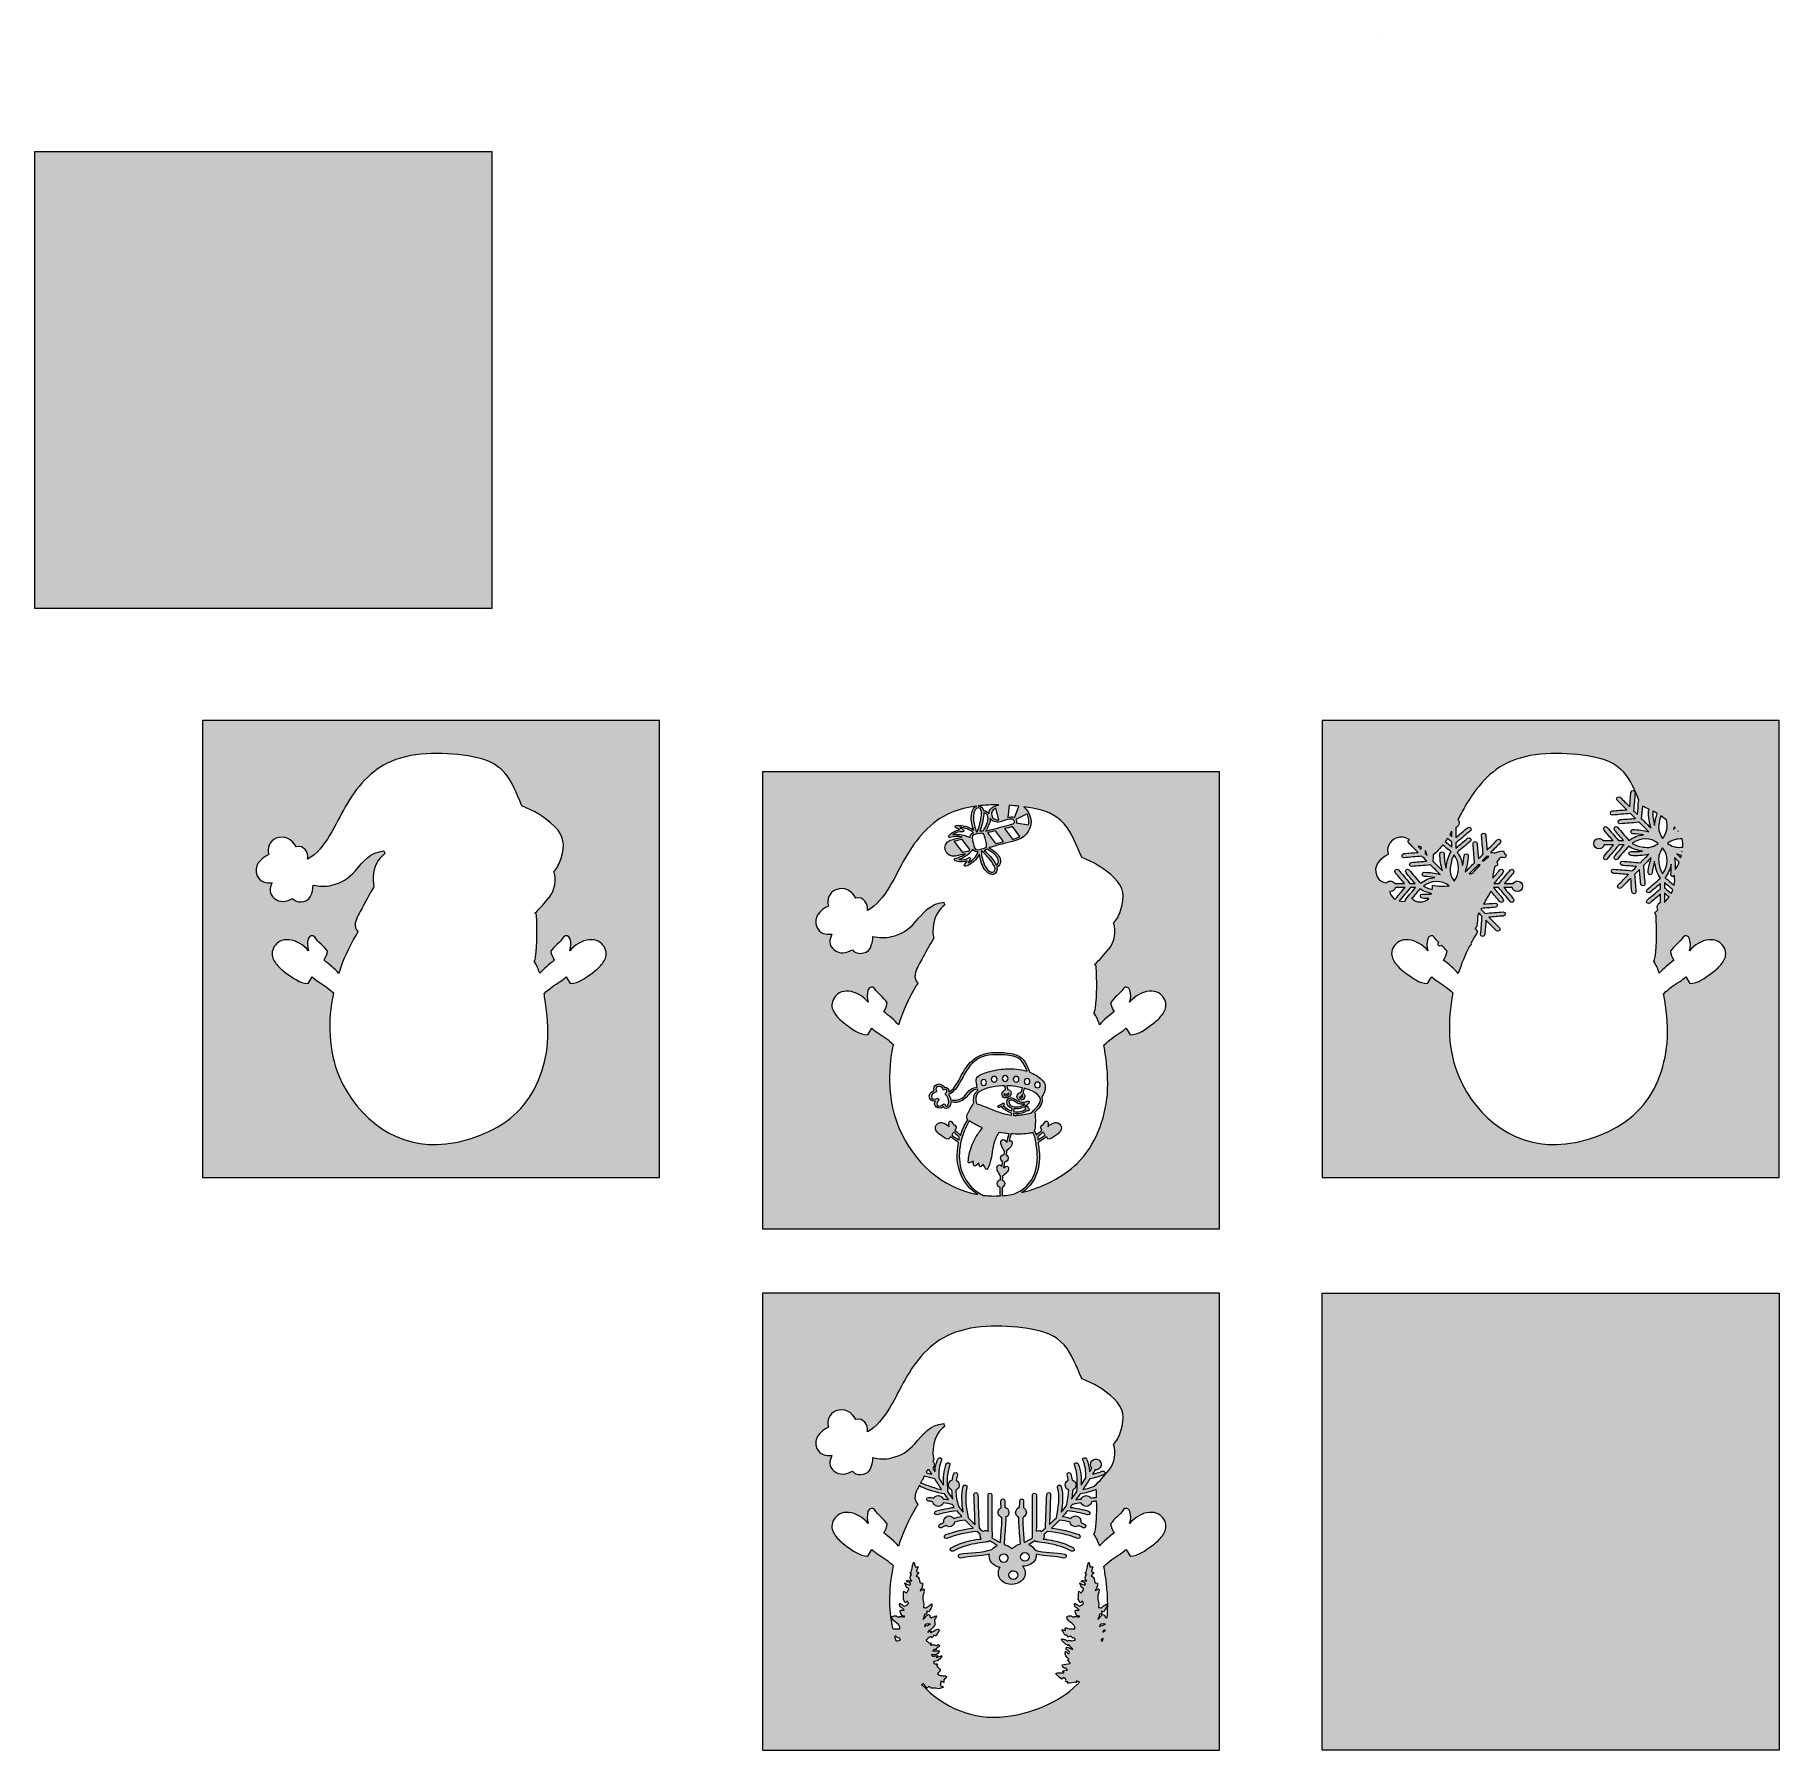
# Model space of a CAD drawing. Header units: inches. Extents: x 843 to 4582, y -2318 to 1360.
import ezdxf

# ---------------------------------------------------------------- set-up
doc = ezdxf.new("R2010")
doc.units = ezdxf.units.IN
doc.header["$MEASUREMENT"] = 0
doc.layers.add('Layer 1', color=7, linetype='Continuous')

# ---------------------------------------------------------------- blocks, each defined once
blk = doc.blocks.new('block 2')
at = {"layer": 'Layer 1', "true_color": 0x264847}
h = blk.add_hatch(color=129, dxfattribs=at)
h.dxf.hatch_style = 2
h.paths.add_polyline_path([(4581.8, -1338.1), (4581.8, -2317.7), (3602.2, -2317.7), (3602.2, -1338.1)])
at = {"layer": 'Layer 1', "lineweight": 0}
blk.add_lwpolyline([(4581.8, -1338.1), (4581.8, -2317.7), (3602.2, -2317.7), (3602.2, -1338.1), (4581.8, -1338.1)], dxfattribs=at)
blk = doc.blocks.new('block 3')
at = {"layer": 'Layer 1', "true_color": 0xffeed6}
h = blk.add_hatch(color=7, dxfattribs=at)
h.dxf.hatch_style = 2
h.paths.add_polyline_path([(1202.2, -110.2), (1202.2, -1089.8), (2181.8, -1089.8), (2181.8, -110.2)])
edge = h.paths.add_edge_path()
edge.add_spline(control_points=[(2057.3, -633.4), (2051.5, -640.4), (2044.6, -646.5), (2037.2, -651.7), (2023.4, -661.4), (2008.8, -673.6), (1990.4, -673.8), (1987.6, -668.9), (1984.7, -664.2), (1981.6, -659.5), (1977.9, -663.4), (1973.5, -666.5), (1968.7, -669.5), (1956.6, -677.2), (1945.4, -685), (1935.1, -695), (1934.8, -695.3), (1934.6, -695.4), (1934.3, -695.6), (1935, -700.5), (1935.8, -705.3), (1936.6, -710.1), (1941.5, -740.3), (1943.8, -770.4), (1941.7, -801), (1936.5, -855.8), (1916.9, -910.2), (1877, -949.3), (1837.4, -988.3), (1778.3, -1011.6), (1723.7, -1018), (1621.8, -1029.9), (1533.8, -965.4), (1495, -873.4), (1471.7, -817.9), (1470, -754.6), (1482.6, -694.2), (1472.6, -684.6), (1461.6, -677), (1449.9, -669.5), (1445.2, -666.5), (1440.8, -663.4), (1437, -659.5), (1433.9, -664.2), (1431, -668.9), (1428.3, -673.8), (1409.8, -673.6), (1395.3, -661.4), (1381.4, -651.7), (1374, -646.5), (1367.1, -640.4), (1361.3, -633.4), (1356.2, -627), (1351.1, -619), (1351.2, -609.6), (1351.4, -599.6), (1358, -588.9), (1367.2, -583.9), (1373.4, -580.5), (1380.3, -579.7), (1386.7, -580.2), (1403.9, -581.5), (1418.2, -591.3), (1429.1, -603.7), (1426.2, -595.9), (1426.1, -586.7), (1428.6, -577.9), (1430.5, -571.1), (1439.3, -568.8), (1442.5, -574.2), (1449.4, -585.9), (1462.5, -593.8), (1470, -604.8), (1469.2, -611.2), (1466.4, -617.6), (1462.6, -623.8), (1473.1, -632.8), (1485.4, -641.9), (1493.9, -652.3), (1503.5, -622.8), (1516.3, -594.7), (1531.5, -569.4), (1532.9, -567.2), (1534.1, -565.2), (1535.4, -563.2), (1530.8, -558), (1528, -551.9), (1529.4, -544.2), (1531.5, -533.3), (1539, -521.8), (1544, -512.1), (1551.3, -497.7), (1559.3, -483.7), (1567.6, -469.8), (1567.7, -469.5), (1567.9, -469.3), (1568.1, -469.1), (1568.5, -468.5), (1568.9, -467.9), (1569.5, -467.5), (1565.7, -448.2), (1568.4, -425.6), (1578.8, -410.4), (1582.8, -404.5), (1587.7, -399.6), (1593.1, -395.3), (1592.2, -393.4), (1591.5, -391.3), (1590.9, -389.3), (1561.1, -392.9), (1547.5, -411.5), (1529, -432.9), (1515.9, -448), (1498.9, -458.8), (1479.2, -463.2), (1465.5, -466.3), (1451.9, -465.9), (1439.1, -462.7), (1439, -472), (1437.1, -480.9), (1433, -488.3), (1425.2, -502.3), (1401.3, -502), (1395.1, -491.3), (1382.6, -498.6), (1368, -501.4), (1355.5, -491), (1344, -481.3), (1345.5, -469), (1351.3, -457.9), (1338.3, -459.7), (1325.1, -456.6), (1319.2, -442.8), (1310.2, -422), (1326.4, -405.5), (1343.9, -397.6), (1339.7, -383.7), (1345.2, -368.6), (1359.9, -362.6), (1378, -355.1), (1394.2, -365.3), (1402.8, -380.6), (1419.1, -376.9), (1429.8, -392.2), (1427.4, -407.2), (1466.2, -385.9), (1487.3, -330.9), (1508.1, -295.1), (1531.9, -254.2), (1561.5, -216.6), (1606.3, -197.7), (1659.1, -175.4), (1726.1, -178.1), (1781.7, -187.8), (1807, -192.3), (1831.5, -201.5), (1849, -221.1), (1866.9, -241.1), (1875.3, -267.5), (1886, -291.5), (1886.3, -292.1), (1886.4, -292.6), (1886.5, -293.1), (1911.9, -302.8), (1935.5, -316.9), (1956.1, -336.8), (1978, -358), (1979.1, -376.7), (1970.7, -405), (1966.7, -418.3), (1962.1, -427.2), (1955.2, -433.6), (1961.3, -452.2), (1957.5, -473.2), (1945.5, -489.1), (1945.4, -489.3), (1945.2, -489.4), (1945.1, -489.5), (1944.9, -489.8), (1944.8, -490.1), (1944.5, -490.3), (1934.8, -501.7), (1925.1, -513.1), (1914.4, -523.2), (1916.5, -524.1), (1917.9, -526), (1918, -528.6), (1919.1, -557.6), (1920.1, -588), (1916, -616.8), (1915.5, -620.8), (1914.5, -624.1), (1913.1, -626.8), (1915.9, -630.6), (1918.3, -634.9), (1920.3, -639.5), (1922.1, -643.6), (1923.6, -647.8), (1925, -652.1), (1933.5, -641.8), (1945.6, -632.7), (1956, -623.8), (1952.3, -617.6), (1949.4, -611.2), (1948.7, -604.8), (1956.1, -593.8), (1969.2, -585.9), (1976.1, -574.2), (1979.3, -568.8), (1988.2, -571.1), (1990, -577.9), (1992.5, -586.7), (1992.5, -595.9), (1989.5, -603.7), (2000.4, -591.3), (2014.7, -581.5), (2031.9, -580.2), (2038.3, -579.7), (2045.2, -580.5), (2051.4, -583.9), (2060.6, -588.9), (2067.2, -599.6), (2067.4, -609.6), (2067.5, -619), (2062.5, -627), (2057.3, -633.4)], knot_values=[0, 0, 0, 0, 1, 1, 1, 2, 2, 2, 3, 3, 3, 4, 4, 4, 5, 5, 5, 6, 6, 6, 7, 7, 7, 8, 8, 8, 9, 9, 9, 10, 10, 10, 11, 11, 11, 12, 12, 12, 13, 13, 13, 14, 14, 14, 15, 15, 15, 16, 16, 16, 17, 17, 17, 18, 18, 18, 19, 19, 19, 20, 20, 20, 21, 21, 21, 22, 22, 22, 23, 23, 23, 24, 24, 24, 25, 25, 25, 26, 26, 26, 27, 27, 27, 28, 28, 28, 29, 29, 29, 30, 30, 30, 31, 31, 31, 32, 32, 32, 33, 33, 33, 34, 34, 34, 35, 35, 35, 36, 36, 36, 37, 37, 37, 38, 38, 38, 39, 39, 39, 40, 40, 40, 41, 41, 41, 42, 42, 42, 43, 43, 43, 44, 44, 44, 45, 45, 45, 46, 46, 46, 47, 47, 47, 48, 48, 48, 49, 49, 49, 50, 50, 50, 51, 51, 51, 52, 52, 52, 53, 53, 53, 54, 54, 54, 55, 55, 55, 56, 56, 56, 57, 57, 57, 58, 58, 58, 59, 59, 59, 60, 60, 60, 61, 61, 61, 62, 62, 62, 63, 63, 63, 64, 64, 64, 65, 65, 65, 66, 66, 66, 67, 67, 67, 68, 68, 68, 69, 69, 69, 70, 70, 70, 71, 71, 71, 72, 72, 72, 73, 73, 73, 74, 74, 74, 75, 75, 75, 75], degree=3, periodic=1)
at = {"layer": 'Layer 1', "lineweight": 0}
blk.add_lwpolyline([(1202.2, -110.2), (1202.2, -1089.8), (2181.8, -1089.8), (2181.8, -110.2), (1202.2, -110.2)], dxfattribs=at)
blk.add_open_spline([(2057.3, -633.4), (2051.5, -640.4), (2044.6, -646.5), (2037.2, -651.7), (2023.4, -661.4), (2008.8, -673.6), (1990.4, -673.8), (1987.6, -668.9), (1984.7, -664.2), (1981.6, -659.5), (1977.9, -663.4), (1973.5, -666.5), (1968.7, -669.5), (1956.6, -677.2), (1945.4, -685), (1935.1, -695), (1934.8, -695.3), (1934.6, -695.4), (1934.3, -695.6), (1935, -700.5), (1935.8, -705.3), (1936.6, -710.1), (1941.5, -740.3), (1943.8, -770.4), (1941.7, -801), (1936.5, -855.8), (1916.9, -910.2), (1877, -949.3), (1837.4, -988.3), (1778.3, -1011.6), (1723.7, -1018), (1621.8, -1029.9), (1533.8, -965.4), (1495, -873.4), (1471.7, -817.9), (1470, -754.6), (1482.6, -694.2), (1472.6, -684.6), (1461.6, -677), (1449.9, -669.5), (1445.2, -666.5), (1440.8, -663.4), (1437, -659.5), (1433.9, -664.2), (1431, -668.9), (1428.3, -673.8), (1409.8, -673.6), (1395.3, -661.4), (1381.4, -651.7), (1374, -646.5), (1367.1, -640.4), (1361.3, -633.4), (1356.2, -627), (1351.1, -619), (1351.2, -609.6), (1351.4, -599.6), (1358, -588.9), (1367.2, -583.9), (1373.4, -580.5), (1380.3, -579.7), (1386.7, -580.2), (1403.9, -581.5), (1418.2, -591.3), (1429.1, -603.7), (1426.2, -595.9), (1426.1, -586.7), (1428.6, -577.9), (1430.5, -571.1), (1439.3, -568.8), (1442.5, -574.2), (1449.4, -585.9), (1462.5, -593.8), (1470, -604.8), (1469.2, -611.2), (1466.4, -617.6), (1462.6, -623.8), (1473.1, -632.8), (1485.4, -641.9), (1493.9, -652.3), (1503.5, -622.8), (1516.3, -594.7), (1531.5, -569.4), (1532.9, -567.2), (1534.1, -565.2), (1535.4, -563.2), (1530.8, -558), (1528, -551.9), (1529.4, -544.2), (1531.5, -533.3), (1539, -521.8), (1544, -512.1), (1551.3, -497.7), (1559.3, -483.7), (1567.6, -469.8), (1567.7, -469.5), (1567.9, -469.3), (1568.1, -469.1), (1568.5, -468.5), (1568.9, -467.9), (1569.5, -467.5), (1565.7, -448.2), (1568.4, -425.6), (1578.8, -410.4), (1582.8, -404.5), (1587.7, -399.6), (1593.1, -395.3), (1592.2, -393.4), (1591.5, -391.3), (1590.9, -389.3), (1561.1, -392.9), (1547.5, -411.5), (1529, -432.9), (1515.9, -448), (1498.9, -458.8), (1479.2, -463.2), (1465.5, -466.3), (1451.9, -465.9), (1439.1, -462.7), (1439, -472), (1437.1, -480.9), (1433, -488.3), (1425.2, -502.3), (1401.3, -502), (1395.1, -491.3), (1382.6, -498.6), (1368, -501.4), (1355.5, -491), (1344, -481.3), (1345.5, -469), (1351.3, -457.9), (1338.3, -459.7), (1325.1, -456.6), (1319.2, -442.8), (1310.2, -422), (1326.4, -405.5), (1343.9, -397.6), (1339.7, -383.7), (1345.2, -368.6), (1359.9, -362.6), (1378, -355.1), (1394.2, -365.3), (1402.8, -380.6), (1419.1, -376.9), (1429.8, -392.2), (1427.4, -407.2), (1466.2, -385.9), (1487.3, -330.9), (1508.1, -295.1), (1531.9, -254.2), (1561.5, -216.6), (1606.3, -197.7), (1659.1, -175.4), (1726.1, -178.1), (1781.7, -187.8), (1807, -192.3), (1831.5, -201.5), (1849, -221.1), (1866.9, -241.1), (1875.3, -267.5), (1886, -291.5), (1886.3, -292.1), (1886.4, -292.6), (1886.5, -293.1), (1911.9, -302.8), (1935.5, -316.9), (1956.1, -336.8), (1978, -358), (1979.1, -376.7), (1970.7, -405), (1966.7, -418.3), (1962.1, -427.2), (1955.2, -433.6), (1961.3, -452.2), (1957.5, -473.2), (1945.5, -489.1), (1945.4, -489.3), (1945.2, -489.4), (1945.1, -489.5), (1944.9, -489.8), (1944.8, -490.1), (1944.5, -490.3), (1934.8, -501.7), (1925.1, -513.1), (1914.4, -523.2), (1916.5, -524.1), (1917.9, -526), (1918, -528.6), (1919.1, -557.6), (1920.1, -588), (1916, -616.8), (1915.5, -620.8), (1914.5, -624.1), (1913.1, -626.8), (1915.9, -630.6), (1918.3, -634.9), (1920.3, -639.5), (1922.1, -643.6), (1923.6, -647.8), (1925, -652.1), (1933.5, -641.8), (1945.6, -632.7), (1956, -623.8), (1952.3, -617.6), (1949.4, -611.2), (1948.7, -604.8), (1956.1, -593.8), (1969.2, -585.9), (1976.1, -574.2), (1979.3, -568.8), (1988.2, -571.1), (1990, -577.9), (1992.5, -586.7), (1992.5, -595.9), (1989.5, -603.7), (2000.4, -591.3), (2014.7, -581.5), (2031.9, -580.2), (2038.3, -579.7), (2045.2, -580.5), (2051.4, -583.9), (2060.6, -588.9), (2067.2, -599.6), (2067.4, -609.6), (2067.5, -619), (2062.5, -627), (2057.3, -633.4)], degree=3, knots=[0, 0, 0, 0, 1, 1, 1, 2, 2, 2, 3, 3, 3, 4, 4, 4, 5, 5, 5, 6, 6, 6, 7, 7, 7, 8, 8, 8, 9, 9, 9, 10, 10, 10, 11, 11, 11, 12, 12, 12, 13, 13, 13, 14, 14, 14, 15, 15, 15, 16, 16, 16, 17, 17, 17, 18, 18, 18, 19, 19, 19, 20, 20, 20, 21, 21, 21, 22, 22, 22, 23, 23, 23, 24, 24, 24, 25, 25, 25, 26, 26, 26, 27, 27, 27, 28, 28, 28, 29, 29, 29, 30, 30, 30, 31, 31, 31, 32, 32, 32, 33, 33, 33, 34, 34, 34, 35, 35, 35, 36, 36, 36, 37, 37, 37, 38, 38, 38, 39, 39, 39, 40, 40, 40, 41, 41, 41, 42, 42, 42, 43, 43, 43, 44, 44, 44, 45, 45, 45, 46, 46, 46, 47, 47, 47, 48, 48, 48, 49, 49, 49, 50, 50, 50, 51, 51, 51, 52, 52, 52, 53, 53, 53, 54, 54, 54, 55, 55, 55, 56, 56, 56, 57, 57, 57, 58, 58, 58, 59, 59, 59, 60, 60, 60, 61, 61, 61, 62, 62, 62, 63, 63, 63, 64, 64, 64, 65, 65, 65, 66, 66, 66, 67, 67, 67, 68, 68, 68, 69, 69, 69, 70, 70, 70, 71, 71, 71, 72, 72, 72, 73, 73, 73, 74, 74, 74, 75, 75, 75, 75], dxfattribs=at)

msp = doc.modelspace()

# ---------------------------------------------------------------- hatches: boundary and pattern name
at = {"layer": 'Layer 1', "true_color": 0xf5871d}
h = msp.add_hatch(color=30, dxfattribs=at)
h.dxf.hatch_style = 2
h.paths.add_polyline_path([(1822.2, 1110), (1822.2, 130.4), (842.6, 130.4), (842.6, 1110)])
at = {"layer": 'Layer 1', "true_color": 0x6ad5ae}
h = msp.add_hatch(color=123, dxfattribs=at)
h.dxf.hatch_style = 2
h.paths.add_polyline_path([(3602.2, -110.2), (3602.2, -1089.8), (4581.8, -1089.8), (4581.8, -110.2)])
edge = h.paths.add_edge_path()
edge.add_spline(control_points=[(4288.6, -293.9), (4293.7, -295.9), (4298.7, -298.1), (4303.7, -300.5), (4302.6, -301.2), (4301.8, -302.4), (4301.8, -304), (4301.7, -316.7), (4303.6, -328.9), (4307.2, -340.8), (4300.3, -333.8), (4293.4, -326.9), (4286.4, -320), (4287.2, -311.3), (4287.9, -302.6), (4288.6, -293.9)], knot_values=[0, 0, 0, 0, 1, 1, 1, 2, 2, 2, 3, 3, 3, 4, 4, 4, 5, 5, 5, 5], degree=3, periodic=1)
edge = h.paths.add_edge_path()
edge.add_spline(control_points=[(4315, -332.9), (4314.9, -333.6), (4314.8, -334.4), (4314.8, -335.1), (4312, -325.1), (4310.7, -314.7), (4310.8, -304.1), (4314.1, -305.9), (4317.4, -307.7), (4320.6, -309.6), (4317.6, -317), (4316, -324.9), (4315, -332.9)], knot_values=[0, 0, 0, 0, 1, 1, 1, 2, 2, 2, 3, 3, 3, 4, 4, 4, 4], degree=3, periodic=1)
edge = h.paths.add_edge_path()
edge.add_spline(control_points=[(4322.8, -373.6), (4314, -379.5), (4306, -383.2), (4294, -381.8), (4284.8, -380.7), (4274.6, -378.6), (4266.5, -373.6), (4283.2, -360.9), (4306.5, -360.3), (4322.8, -373.6)], knot_values=[0, 0, 0, 0, 1, 1, 1, 2, 2, 2, 3, 3, 3, 3], degree=3, periodic=1)
edge = h.paths.add_edge_path()
edge.add_spline(control_points=[(4323.8, -334.1), (4324.6, -327.7), (4325.9, -320.8), (4328.2, -314.5), (4332.2, -317.1), (4336.2, -319.9), (4340.1, -322.9), (4343.8, -336.6), (4341.3, -351.5), (4332, -362.9), (4326.2, -354.1), (4322.4, -346.1), (4323.8, -334.1)], knot_values=[0, 0, 0, 0, 1, 1, 1, 2, 2, 2, 3, 3, 3, 4, 4, 4, 4], degree=3, periodic=1)
edge = h.paths.add_edge_path()
edge.add_spline(control_points=[(4362.7, -396.2), (4365.8, -397.4), (4369, -398.5), (4372.2, -399.5), (4371.8, -401.1), (4371.3, -402.7), (4370.8, -404.4), (4368.1, -401.7), (4365.4, -398.9), (4362.7, -396.2)], knot_values=[0, 0, 0, 0, 1, 1, 1, 2, 2, 2, 3, 3, 3, 3], degree=3, periodic=1)
edge = h.paths.add_edge_path()
edge.add_spline(control_points=[(4350.7, -481), (4346.3, -477.2), (4341.8, -473.4), (4337.4, -469.7), (4337, -469.3), (4336.6, -469.1), (4336.2, -468.9), (4336.2, -465.2), (4336.2, -461.5), (4336.2, -457.7), (4342.2, -462.8), (4348.2, -467.9), (4354.2, -473), (4353.3, -475.8), (4352.1, -478.4), (4350.7, -481)], knot_values=[0, 0, 0, 0, 1, 1, 1, 2, 2, 2, 3, 3, 3, 4, 4, 4, 5, 5, 5, 5], degree=3, periodic=1)
edge = h.paths.add_edge_path()
edge.add_spline(control_points=[(4337.4, -447.1), (4337.3, -447), (4337.2, -447), (4337.2, -446.9), (4344.2, -438.6), (4348.6, -428.6), (4350.1, -418.3), (4350.6, -425.5), (4350.4, -432.7), (4349.5, -440.1), (4348.9, -444.8), (4354.8, -445.6), (4357.3, -442.6), (4358.4, -449.6), (4358.2, -456.7), (4356.9, -463.6), (4350.4, -458.1), (4343.9, -452.6), (4337.4, -447.1)], knot_values=[0, 0, 0, 0, 1, 1, 1, 2, 2, 2, 3, 3, 3, 4, 4, 4, 5, 5, 5, 6, 6, 6, 6], degree=3, periodic=1)
edge = h.paths.add_edge_path()
edge.add_spline(control_points=[(4342.7, -373.6), (4351.7, -366.3), (4362.8, -363.2), (4373.8, -364), (4375.3, -369.5), (4375.8, -375.2), (4375.4, -381.3), (4374.1, -381.5), (4372.8, -381.6), (4371.5, -381.8), (4359.6, -383.2), (4351.5, -379.4), (4342.7, -373.6)], knot_values=[0, 0, 0, 0, 1, 1, 1, 2, 2, 2, 3, 3, 3, 4, 4, 4, 4], degree=3, periodic=1)
edge = h.paths.add_edge_path()
edge.add_spline(control_points=[(4374.2, -390.9), (4373.9, -390.8), (4373.6, -390.7), (4373.2, -390.6), (4373.6, -390.5), (4373.9, -390.5), (4374.3, -390.4), (4374.2, -390.6), (4374.2, -390.7), (4374.2, -390.9)], knot_values=[0, 0, 0, 0, 1, 1, 1, 2, 2, 2, 3, 3, 3, 3], degree=3, periodic=1)
edge = h.paths.add_edge_path()
edge.add_spline(control_points=[(4365.4, -347.3), (4365, -347.4), (4364.7, -347.4), (4364.4, -347.5), (4364.6, -347.3), (4364.8, -347.1), (4365, -346.8), (4365.2, -347), (4365.3, -347.1), (4365.4, -347.3)], knot_values=[0, 0, 0, 0, 1, 1, 1, 2, 2, 2, 3, 3, 3, 3], degree=3, periodic=1)
edge = h.paths.add_edge_path()
edge.add_spline(control_points=[(4355.6, -343.7), (4356.2, -341.8), (4356.7, -339.9), (4357.3, -338), (4357.9, -338.7), (4358.6, -339.3), (4359.2, -340), (4358, -341.2), (4356.8, -342.4), (4355.6, -343.7)], knot_values=[0, 0, 0, 0, 1, 1, 1, 2, 2, 2, 3, 3, 3, 3], degree=3, periodic=1)
edge = h.paths.add_edge_path()
edge.add_spline(control_points=[(4332, -382.8), (4345.3, -399.1), (4344.7, -422.4), (4332, -439.1), (4327, -431), (4324.9, -420.8), (4323.8, -411.6), (4322.4, -399.7), (4326.2, -391.7), (4332, -382.8)], knot_values=[0, 0, 0, 0, 1, 1, 1, 2, 2, 2, 3, 3, 3, 3], degree=3, periodic=1)
edge = h.paths.add_edge_path()
edge.add_spline(control_points=[(4336.3, -499.9), (4336.3, -499.9), (4336.2, -499.8), (4336.2, -499.8), (4336.2, -493.3), (4336.2, -486.8), (4336.2, -480.3), (4339.4, -483.1), (4342.6, -485.8), (4345.9, -488.6), (4345.7, -488.7), (4345.6, -488.9), (4345.5, -489.1), (4345.4, -489.3), (4345.2, -489.4), (4345.1, -489.5), (4344.9, -489.8), (4344.8, -490.1), (4344.5, -490.3), (4341.8, -493.5), (4339.1, -496.7), (4336.3, -499.9)], knot_values=[0, 0, 0, 0, 1, 1, 1, 2, 2, 2, 3, 3, 3, 4, 4, 4, 5, 5, 5, 6, 6, 6, 7, 7, 7, 7], degree=3, periodic=1)
edge = h.paths.add_edge_path()
edge.add_spline(control_points=[(4359.2, -429.2), (4359.5, -420.5), (4358.8, -411.9), (4357.2, -403.4), (4360.7, -406.9), (4364.2, -410.4), (4367.7, -413.9), (4365.3, -420.1), (4362.5, -425.1), (4359.2, -429.2)], knot_values=[0, 0, 0, 0, 1, 1, 1, 2, 2, 2, 3, 3, 3, 3], degree=3, periodic=1)
edge = h.paths.add_edge_path()
edge.add_spline(control_points=[(3945.4, -411), (3948.6, -407.7), (3951.9, -404.4), (3955.2, -401.2), (3956.6, -401.3), (3958, -401.4), (3959.4, -401.5), (3955.5, -404.4), (3951.9, -407.7), (3948.3, -411.2), (3947.3, -411.1), (3946.4, -411), (3945.4, -411)], knot_values=[0, 0, 0, 0, 1, 1, 1, 2, 2, 2, 3, 3, 3, 4, 4, 4, 4], degree=3, periodic=1)
edge = h.paths.add_edge_path()
edge.add_spline(control_points=[(3748.5, -476.7), (3753.7, -476.7), (3758.2, -473), (3759.4, -468.1), (3766.2, -468.1), (3773, -468.1), (3779.9, -468.1), (3773.1, -476.2), (3766.2, -484.2), (3759.4, -492.3), (3759.1, -492.6), (3758.9, -493), (3758.7, -493.3), (3757.6, -492.6), (3756.6, -491.8), (3755.5, -491), (3750.3, -486.6), (3747.8, -481.7), (3747.1, -476.6), (3747.5, -476.7), (3748, -476.7), (3748.5, -476.7)], knot_values=[0, 0, 0, 0, 1, 1, 1, 2, 2, 2, 3, 3, 3, 4, 4, 4, 5, 5, 5, 6, 6, 6, 7, 7, 7, 7], degree=3, periodic=1)
edge = h.paths.add_edge_path()
edge.add_spline(control_points=[(3791, -468.8), (3791.2, -468.6), (3791.3, -468.3), (3791.5, -468.1), (3795.1, -468.1), (3798.8, -468.1), (3802.5, -468.1), (3795.7, -476.2), (3788.8, -484.2), (3782, -492.3), (3780.7, -493.8), (3780.6, -495.5), (3781.2, -497), (3776.5, -498), (3771.8, -498.1), (3767.1, -497), (3775.1, -487.6), (3783, -478.2), (3791, -468.8)], knot_values=[0, 0, 0, 0, 1, 1, 1, 2, 2, 2, 3, 3, 3, 4, 4, 4, 5, 5, 5, 6, 6, 6, 6], degree=3, periodic=1)
edge = h.paths.add_edge_path()
edge.add_spline(control_points=[(3839.1, -462.7), (3839, -465.8), (3838.8, -468.9), (3838.3, -472), (3831.7, -470.7), (3825, -468.6), (3819.4, -465.2), (3835.6, -452.8), (3858.3, -451.9), (3874.4, -464.2), (3862.3, -466.2), (3850.4, -465.5), (3839.1, -462.7)], knot_values=[0, 0, 0, 0, 1, 1, 1, 2, 2, 2, 3, 3, 3, 4, 4, 4, 4], degree=3, periodic=1)
edge = h.paths.add_edge_path()
edge.add_spline(control_points=[(3836.3, -480.7), (3836.1, -481.2), (3835.9, -481.7), (3835.7, -482.3), (3829.6, -482.7), (3823.5, -482.7), (3817.2, -482.1), (3811.5, -481.6), (3811.5, -490.6), (3817.2, -491.1), (3821.7, -491.4), (3826.2, -491.6), (3830.7, -491.5), (3821.3, -502.2), (3800.8, -501.1), (3795.1, -491.3), (3794.7, -491.5), (3794.4, -491.7), (3794, -491.9), (3800, -484.9), (3805.9, -477.9), (3811.9, -470.8), (3819.1, -476), (3827.5, -478.9), (3836.3, -480.7)], knot_values=[0, 0, 0, 0, 1, 1, 1, 2, 2, 2, 3, 3, 3, 4, 4, 4, 5, 5, 5, 6, 6, 6, 7, 7, 7, 8, 8, 8, 8], degree=3, periodic=1)
edge = h.paths.add_edge_path()
edge.add_spline(control_points=[(3929, -432.9), (3927.6, -434.5), (3926.2, -436), (3924.7, -437.6), (3922.2, -438), (3919.7, -438.5), (3917.3, -439), (3923.9, -432.4), (3930.5, -425.8), (3937.1, -419.2), (3938.3, -419.3), (3939.4, -419.4), (3940.6, -419.5), (3936.8, -423.7), (3933, -428.3), (3929, -432.9)], knot_values=[0, 0, 0, 0, 1, 1, 1, 2, 2, 2, 3, 3, 3, 4, 4, 4, 5, 5, 5, 5], degree=3, periodic=1)
edge = h.paths.add_edge_path()
edge.add_spline(control_points=[(3884.9, -454.5), (3879.1, -445.6), (3875.3, -437.7), (3876.7, -425.7), (3877.8, -416.4), (3879.9, -406.3), (3884.9, -398.2), (3897.6, -414.8), (3898.2, -438.2), (3884.9, -454.5)], knot_values=[0, 0, 0, 0, 1, 1, 1, 2, 2, 2, 3, 3, 3, 3], degree=3, periodic=1)
edge = h.paths.add_edge_path()
edge.add_spline(control_points=[(3870.8, -362.5), (3873.9, -365.1), (3877, -367.7), (3880.1, -370.4), (3880.1, -374), (3880.1, -377.7), (3880.1, -381.3), (3875.5, -377.4), (3870.8, -373.4), (3866.1, -369.5), (3867.7, -367.2), (3869.3, -364.8), (3870.8, -362.5)], knot_values=[0, 0, 0, 0, 1, 1, 1, 2, 2, 2, 3, 3, 3, 4, 4, 4, 4], degree=3, periodic=1)
edge = h.paths.add_edge_path()
edge.add_spline(control_points=[(3880.1, -358.7), (3878.6, -357.4), (3877.1, -356.1), (3875.6, -354.8), (3877.1, -352.3), (3878.6, -349.6), (3880.1, -347), (3880.1, -350.9), (3880.1, -354.8), (3880.1, -358.7)], knot_values=[0, 0, 0, 0, 1, 1, 1, 2, 2, 2, 3, 3, 3, 3], degree=3, periodic=1)
edge = h.paths.add_edge_path()
edge.add_spline(control_points=[(3860.9, -376.7), (3866.8, -381.7), (3872.7, -386.7), (3878.5, -391.6), (3872.1, -401.3), (3869.3, -412.9), (3867.9, -424.4), (3867.8, -425.2), (3867.7, -425.9), (3867.7, -426.6), (3864.9, -416.6), (3863.6, -406.2), (3863.7, -395.6), (3863.7, -389.8), (3854.8, -389.8), (3854.7, -395.6), (3854.6, -408.2), (3856.5, -420.5), (3860.1, -432.3), (3853.2, -425.4), (3846.3, -418.5), (3839.4, -411.5), (3839.7, -407.1), (3840.1, -402.7), (3840.4, -398.3), (3847.9, -392.2), (3854.7, -384.8), (3860.9, -376.7)], knot_values=[0, 0, 0, 0, 1, 1, 1, 2, 2, 2, 3, 3, 3, 4, 4, 4, 5, 5, 5, 6, 6, 6, 7, 7, 7, 8, 8, 8, 9, 9, 9, 9], degree=3, periodic=1)
edge = h.paths.add_edge_path()
edge.add_spline(control_points=[(3822.7, -394.8), (3822.9, -392.6), (3823.1, -390.5), (3823.3, -388.4), (3825.5, -391.6), (3827, -395.6), (3827.5, -399.7), (3825.9, -398.1), (3824.3, -396.5), (3822.7, -394.9), (3822.7, -394.8), (3822.7, -394.8), (3822.7, -394.8)], knot_values=[0, 0, 0, 0, 1, 1, 1, 2, 2, 2, 3, 3, 3, 4, 4, 4, 4], degree=3, periodic=1)
edge = h.paths.add_edge_path()
edge.add_spline(control_points=[(3814.9, -381.5), (3814.7, -383.2), (3814.6, -384.9), (3814.5, -386.6), (3812.3, -384.4), (3810.1, -382.3), (3807.9, -380.1), (3810.4, -380.1), (3812.8, -380.6), (3814.9, -381.5)], knot_values=[0, 0, 0, 0, 1, 1, 1, 2, 2, 2, 3, 3, 3, 3], degree=3, periodic=1)
edge = h.paths.add_edge_path()
edge.add_spline(control_points=[(3719.2, -442.8), (3710.2, -422), (3726.4, -405.5), (3743.9, -397.6), (3739.7, -383.7), (3745.2, -368.6), (3759.9, -362.6), (3770.7, -358.1), (3780.9, -360), (3789.1, -365.4), (3786.7, -366.7), (3785.2, -370.1), (3787.8, -372.6), (3794.5, -379.3), (3801.2, -386.1), (3808, -392.8), (3797.8, -393.6), (3787.7, -394.5), (3777.5, -395.3), (3771.8, -395.8), (3771.8, -404.7), (3777.5, -404.2), (3790.4, -403.2), (3803.3, -402.1), (3816.2, -401.1), (3819.7, -404.5), (3823.1, -407.9), (3826.6, -411.4), (3815.7, -412.3), (3804.8, -413.2), (3794, -414.1), (3788.3, -414.5), (3788.2, -423.5), (3794, -423), (3806.9, -421.9), (3819.9, -420.9), (3832.9, -419.8), (3833.5, -419.8), (3834.1, -419.6), (3834.5, -419.4), (3841.4, -426.3), (3848.3, -433.2), (3855.2, -440.1), (3844.1, -437.3), (3832.8, -435.5), (3821.2, -435.5), (3815.5, -435.5), (3815.5, -444.4), (3821.2, -444.4), (3828.9, -444.4), (3836.4, -445.3), (3843.8, -446.7), (3832.7, -447.6), (3821.9, -451.7), (3812.8, -459), (3804.6, -449.4), (3796.5, -439.7), (3788.3, -430.1), (3784.6, -425.7), (3778.3, -432.1), (3782, -436.4), (3788.4, -444), (3794.8, -451.6), (3801.3, -459.2), (3797.6, -459.2), (3794, -459.2), (3790.3, -459.2), (3782.1, -449.5), (3773.9, -439.8), (3765.7, -430.1), (3762, -425.7), (3755.7, -432.1), (3759.4, -436.4), (3765.8, -444), (3772.2, -451.6), (3778.7, -459.2), (3771.7, -459.2), (3764.7, -459.2), (3757.7, -459.2), (3755.7, -456.2), (3752.3, -454.3), (3748.5, -454.3), (3745.1, -454.3), (3742.2, -455.8), (3740.1, -458.1), (3731.3, -457), (3723.4, -452.6), (3719.2, -442.8)], knot_values=[0, 0, 0, 0, 1, 1, 1, 2, 2, 2, 3, 3, 3, 4, 4, 4, 5, 5, 5, 6, 6, 6, 7, 7, 7, 8, 8, 8, 9, 9, 9, 10, 10, 10, 11, 11, 11, 12, 12, 12, 13, 13, 13, 14, 14, 14, 15, 15, 15, 16, 16, 16, 17, 17, 17, 18, 18, 18, 19, 19, 19, 20, 20, 20, 21, 21, 21, 22, 22, 22, 23, 23, 23, 24, 24, 24, 25, 25, 25, 26, 26, 26, 27, 27, 27, 28, 28, 28, 29, 29, 29, 29], degree=3, periodic=1)
edge = h.paths.add_edge_path()
edge.add_spline(control_points=[(4457.3, -633.4), (4451.5, -640.4), (4444.6, -646.5), (4437.2, -651.7), (4423.4, -661.4), (4408.8, -673.6), (4390.4, -673.8), (4387.6, -668.9), (4384.7, -664.2), (4381.6, -659.5), (4377.9, -663.4), (4373.5, -666.5), (4368.7, -669.5), (4356.6, -677.2), (4345.4, -685), (4335.1, -695), (4334.8, -695.3), (4334.6, -695.4), (4334.3, -695.6), (4335, -700.5), (4335.8, -705.3), (4336.6, -710.1), (4341.5, -740.3), (4343.8, -770.4), (4341.7, -801), (4336.5, -855.8), (4316.9, -910.2), (4277, -949.3), (4237.4, -988.3), (4178.3, -1011.6), (4123.7, -1018), (4021.8, -1029.9), (3933.8, -965.4), (3895, -873.4), (3871.7, -817.9), (3870, -754.6), (3882.6, -694.2), (3872.6, -684.6), (3861.6, -677), (3849.9, -669.5), (3845.2, -666.5), (3840.8, -663.4), (3837, -659.5), (3833.9, -664.2), (3831, -668.9), (3828.3, -673.8), (3809.8, -673.6), (3795.3, -661.4), (3781.4, -651.7), (3774, -646.5), (3767.1, -640.4), (3761.3, -633.4), (3756.2, -627), (3751.1, -619), (3751.2, -609.6), (3751.4, -599.6), (3758, -588.9), (3767.2, -583.9), (3773.4, -580.5), (3780.3, -579.7), (3786.7, -580.2), (3803.9, -581.5), (3818.2, -591.3), (3829.1, -603.7), (3826.2, -595.9), (3826.1, -586.7), (3828.6, -577.9), (3830.5, -571.1), (3839.3, -568.8), (3842.5, -574.2), (3845.1, -578.5), (3848.5, -582.3), (3852.2, -586), (3852, -586.2), (3851.8, -586.3), (3851.6, -586.5), (3847.2, -590.2), (3853.5, -596.5), (3857.9, -592.8), (3858.2, -592.6), (3858.4, -592.4), (3858.6, -592.2), (3862.8, -596.2), (3866.9, -600.3), (3870, -604.8), (3869.2, -611.2), (3866.4, -617.6), (3862.6, -623.8), (3873.1, -632.8), (3885.4, -641.9), (3893.9, -652.3), (3900.5, -632), (3908.7, -612.3), (3918.1, -593.7), (3920.6, -593), (3922.5, -590.2), (3921.2, -587.8), (3924.5, -581.5), (3928, -575.4), (3931.5, -569.4), (3932.9, -567.2), (3934.1, -565.2), (3935.4, -563.2), (3933, -560.5), (3931.1, -557.5), (3930, -554.2), (3931.9, -553.9), (3933.7, -552.5), (3933.9, -550), (3934.6, -542.4), (3935.2, -534.9), (3935.8, -527.3), (3936.6, -525.8), (3937.3, -524.4), (3938.1, -522.9), (3940.5, -525.3), (3942.8, -527.7), (3945.2, -530), (3944.1, -542.9), (3943.1, -555.8), (3942, -568.7), (3941.5, -574.5), (3950.5, -574.4), (3950.9, -568.7), (3951.8, -558.6), (3952.6, -548.4), (3953.4, -538.3), (3960.9, -545.7), (3968.4, -553.2), (3975.9, -560.7), (3979.9, -564.7), (3986.3, -558.4), (3982.2, -554.3), (3974.7, -546.8), (3967.1, -539.3), (3959.6, -531.8), (3969.9, -530.9), (3980.2, -530.1), (3990.4, -529.2), (3996.1, -528.8), (3996.2, -519.8), (3990.4, -520.3), (3977.5, -521.4), (3964.5, -522.4), (3951.5, -523.5), (3951.4, -523.5), (3951.4, -523.5), (3951.4, -523.5), (3948.4, -520.6), (3945.5, -517.7), (3942.6, -514.8), (3942.9, -514.1), (3943.2, -513.5), (3943.5, -512.9), (3953.5, -512.1), (3963.5, -511.3), (3973.5, -510.5), (3979.2, -510), (3979.2, -501), (3973.5, -501.5), (3965.1, -502.2), (3956.8, -502.9), (3948.4, -503.6), (3950, -500.6), (3951.6, -497.7), (3953.2, -494.8), (3953.3, -494.6), (3953.4, -494.5), (3953.5, -494.3), (3956.9, -488.1), (3960.4, -481.9), (3964, -475.8), (3970.5, -483.4), (3976.9, -491), (3983.4, -498.6), (3987.1, -503), (3993.4, -496.7), (3989.7, -492.3), (3982.9, -484.2), (3976, -476.2), (3969.2, -468.1), (3972.9, -468.1), (3976.6, -468.1), (3980.2, -468.1), (3980.4, -468.3), (3980.5, -468.6), (3980.7, -468.8), (3989.2, -478.7), (3997.6, -488.7), (4006, -498.6), (4009.7, -503), (4016, -496.7), (4012.3, -492.3), (4005.5, -484.2), (3998.7, -476.2), (3991.8, -468.1), (3997.8, -468.1), (4003.8, -468.1), (4009.8, -468.1), (4011, -473), (4015.4, -476.7), (4020.7, -476.7), (4026.9, -476.7), (4031.9, -471.7), (4031.9, -465.5), (4031.9, -459.3), (4026.9, -454.3), (4020.7, -454.3), (4016.9, -454.3), (4013.5, -456.2), (4011.5, -459.2), (4005.3, -459.2), (3999.2, -459.2), (3993.1, -459.2), (3999.5, -451.6), (4005.9, -444), (4012.3, -436.4), (4016, -432.1), (4009.7, -425.7), (4006, -430.1), (3997.8, -439.8), (3989.6, -449.5), (3981.4, -459.2), (3977.7, -459.2), (3974.1, -459.2), (3970.4, -459.2), (3976.9, -451.6), (3983.3, -444), (3989.7, -436.4), (3993.4, -432.1), (3987.1, -425.7), (3983.4, -430.1), (3978.2, -436.2), (3973, -442.3), (3967.9, -448.4), (3968.1, -439.3), (3969.7, -430.3), (3972.7, -422.2), (3973.2, -422.2), (3973.6, -422.2), (3974, -422.3), (3978.8, -422.7), (3979.6, -416.6), (3976.4, -414.2), (3977.2, -412.9), (3978, -411.6), (3978.8, -410.4), (3980.5, -408), (3982.3, -405.7), (3984.2, -403.6), (3986.9, -403.8), (3989.7, -404), (3992.4, -404.2), (3998, -404.7), (3998.1, -396.4), (3993, -395.4), (3993, -395.4), (3993, -395.3), (3993.1, -395.3), (3992.2, -393.4), (3991.5, -391.3), (3990.9, -389.3), (3984.3, -390.1), (3978.5, -391.6), (3973.3, -393.7), (3970, -393.5), (3966.7, -393.2), (3963.4, -392.9), (3970.3, -386.1), (3977.1, -379.2), (3984, -372.4), (3988, -368.3), (3981.7, -362), (3977.6, -366.1), (3970.3, -373.4), (3962.9, -380.8), (3955.6, -388.1), (3954.7, -377.3), (3953.8, -366.6), (3952.9, -355.8), (3952.4, -350.1), (3943.5, -350), (3944, -355.8), (3945, -368.8), (3946.1, -381.8), (3947.2, -394.8), (3947.2, -395.3), (3947.4, -395.7), (3947.5, -396.2), (3944.1, -399.6), (3940.7, -403), (3937.2, -406.5), (3936.3, -395.6), (3935.4, -384.7), (3934.5, -373.8), (3934.1, -368.1), (3925.1, -368.1), (3925.6, -373.8), (3926.7, -386.8), (3927.7, -399.8), (3928.8, -412.8), (3928.9, -413.4), (3929, -414), (3929.2, -414.4), (3922.3, -421.4), (3915.4, -428.3), (3908.5, -435.2), (3912.1, -423.8), (3914.7, -412.2), (3915.4, -400.1), (3915.7, -394.3), (3906.7, -394.3), (3906.4, -400.1), (3906, -407.2), (3904.9, -414.1), (3903.2, -420.9), (3902.1, -410.9), (3898.3, -401.1), (3891.9, -392.7), (3901.3, -384.7), (3910.7, -376.8), (3920.1, -368.8), (3924.5, -365.1), (3918.2, -358.8), (3913.8, -362.5), (3905.6, -369.5), (3897.3, -376.5), (3889.1, -383.5), (3889.1, -379.7), (3889.1, -376), (3889.1, -372.2), (3889.5, -372), (3889.9, -371.8), (3890.3, -371.5), (3900.2, -363.1), (3910.2, -354.6), (3920.1, -346.2), (3924.5, -342.5), (3918.2, -336.2), (3913.8, -339.9), (3905.6, -346.9), (3897.3, -353.8), (3889.1, -360.8), (3889.1, -353.8), (3889.1, -346.7), (3889.1, -339.6), (3893, -337.9), (3895.8, -334), (3895.8, -329.4), (3895.8, -326.8), (3894.9, -324.3), (3893.4, -322.4), (3898.5, -312.7), (3903.3, -303.4), (3908.1, -295.1), (3931.9, -254.2), (3961.5, -216.6), (4006.3, -197.7), (4059.1, -175.4), (4126.1, -178.1), (4181.7, -187.8), (4207, -192.3), (4231.5, -201.5), (4249, -221.1), (4264.2, -238.1), (4272.6, -259.8), (4281.4, -280.7), (4280.9, -281.4), (4280.6, -282.1), (4280.6, -283), (4279.8, -292.6), (4279, -302.2), (4278.2, -311.7), (4275.4, -308.9), (4272.6, -306.1), (4269.8, -303.4), (4269.8, -303.3), (4269.8, -303.3), (4269.8, -303.2), (4270.9, -290.2), (4272, -277.3), (4273, -264.3), (4273.5, -258.5), (4264.6, -258.6), (4264.1, -264.3), (4263.3, -274.5), (4262.4, -284.8), (4261.6, -295.1), (4254.8, -288.3), (4248, -281.5), (4241.2, -274.7), (4237.1, -270.6), (4230.8, -277), (4234.8, -281), (4241.6, -287.8), (4248.3, -294.5), (4255.1, -301.3), (4244.9, -302.1), (4234.7, -302.9), (4224.6, -303.8), (4218.9, -304.2), (4218.8, -313.2), (4224.6, -312.7), (4237.5, -311.6), (4250.4, -310.6), (4263.3, -309.5), (4266.8, -313), (4270.2, -316.4), (4273.7, -319.9), (4262.8, -320.8), (4251.9, -321.6), (4241, -322.5), (4235.3, -323), (4235.3, -332), (4241, -331.5), (4254, -330.4), (4267, -329.3), (4280, -328.3), (4280.6, -328.2), (4281.2, -328.1), (4281.6, -327.8), (4288.5, -334.7), (4295.4, -341.6), (4302.3, -348.5), (4291.2, -345.8), (4279.9, -343.9), (4268.3, -343.9), (4262.6, -344), (4262.5, -352.9), (4268.3, -352.9), (4276, -352.9), (4283.5, -353.8), (4290.8, -355.2), (4279.8, -356), (4268.9, -360.2), (4259.9, -367.5), (4251.7, -357.8), (4243.6, -348.2), (4235.4, -338.6), (4231.7, -334.2), (4225.4, -340.5), (4229.1, -344.9), (4235.5, -352.5), (4241.9, -360), (4248.4, -367.6), (4244.7, -367.6), (4241.1, -367.6), (4237.4, -367.6), (4229.2, -357.9), (4221, -348.3), (4212.8, -338.6), (4209.1, -334.2), (4202.8, -340.5), (4206.5, -344.9), (4212.9, -352.5), (4219.3, -360), (4225.7, -367.6), (4218.8, -367.6), (4211.8, -367.6), (4204.8, -367.6), (4202.8, -364.7), (4199.4, -362.8), (4195.6, -362.8), (4189.4, -362.8), (4184.4, -367.8), (4184.4, -374), (4184.4, -380.1), (4189.4, -385.2), (4195.6, -385.2), (4200.8, -385.2), (4205.3, -381.5), (4206.4, -376.6), (4213.3, -376.6), (4220.1, -376.6), (4227, -376.6), (4220.1, -384.6), (4213.3, -392.7), (4206.5, -400.8), (4202.8, -405.1), (4209.1, -411.5), (4212.8, -407.1), (4221.2, -397.1), (4229.7, -387.2), (4238.1, -377.3), (4238.3, -377), (4238.4, -376.8), (4238.6, -376.6), (4242.2, -376.6), (4245.9, -376.6), (4249.6, -376.6), (4242.8, -384.6), (4235.9, -392.7), (4229.1, -400.8), (4225.4, -405.1), (4231.7, -411.5), (4235.4, -407.1), (4243.3, -397.8), (4251.1, -388.6), (4259, -379.3), (4267.8, -385.5), (4278.3, -388.5), (4288.9, -390.1), (4280.9, -391.1), (4272.6, -391.3), (4264.3, -390.6), (4258.5, -390.1), (4258.6, -399), (4264.3, -399.5), (4277.3, -400.6), (4290, -399.7), (4302.5, -396.8), (4296.4, -402.8), (4290.4, -408.9), (4284.3, -415), (4271.4, -413.9), (4258.5, -412.8), (4245.5, -411.8), (4239.8, -411.3), (4239.8, -420.2), (4245.5, -420.7), (4255.7, -421.5), (4265.9, -422.4), (4276, -423.2), (4273, -426.3), (4270, -429.3), (4266.9, -432.3), (4266.5, -432.1), (4266.1, -432), (4265.6, -432), (4252.6, -430.9), (4239.6, -429.8), (4226.6, -428.8), (4220.8, -428.3), (4220.9, -437.2), (4226.6, -437.7), (4237.3, -438.6), (4248.1, -439.5), (4258.9, -440.4), (4251.5, -447.8), (4244.1, -455.2), (4236.6, -462.6), (4232.6, -466.7), (4238.9, -473), (4243, -468.9), (4249.9, -462), (4256.8, -455.1), (4263.7, -448.2), (4264.5, -457.9), (4265.3, -467.5), (4266.1, -477.2), (4266.6, -482.9), (4275.5, -483), (4275, -477.2), (4274, -464.8), (4273, -452.4), (4272, -439.9), (4275.5, -436.4), (4279, -432.9), (4282.5, -429.4), (4283.4, -439.7), (4284.2, -449.9), (4285.1, -460.2), (4285.5, -465.9), (4294.5, -466), (4294, -460.2), (4292.9, -447.2), (4291.9, -434.2), (4290.8, -421.2), (4290.8, -421.2), (4290.8, -421.2), (4290.8, -421.1), (4296.5, -415.4), (4302.1, -409.8), (4307.8, -404.1), (4304.4, -414.6), (4301.9, -425.2), (4301, -436.4), (4300.6, -442.2), (4309.5, -442.1), (4310, -436.4), (4310.7, -427.9), (4312.4, -419.6), (4314.8, -411.5), (4314.9, -411.9), (4314.9, -412.4), (4315, -412.9), (4316.5, -425.3), (4319.6, -437.8), (4327.2, -447.9), (4327.2, -448), (4327.2, -448.1), (4327.2, -448.2), (4317.7, -456.2), (4308.2, -464.3), (4298.7, -472.4), (4294.3, -476.1), (4300.6, -482.4), (4305, -478.7), (4312.4, -472.4), (4319.8, -466.1), (4327.2, -459.9), (4327.2, -463.5), (4327.2, -467.1), (4327.2, -470.8), (4317.7, -478.9), (4308.2, -486.9), (4298.7, -495), (4294.3, -498.7), (4300.6, -505), (4305, -501.3), (4312.4, -495), (4319.8, -488.7), (4327.2, -482.5), (4327.2, -488.3), (4327.2, -494), (4327.2, -499.8), (4323.3, -501.5), (4320.5, -505.5), (4320.5, -510.1), (4320.5, -512.1), (4321, -514), (4322, -515.7), (4319.5, -518.3), (4317, -520.8), (4314.4, -523.2), (4316.5, -524.1), (4317.9, -526), (4318, -528.6), (4319.1, -557.6), (4320.1, -588), (4316, -616.8), (4315.5, -620.8), (4314.5, -624.1), (4313.1, -626.8), (4315.9, -630.6), (4318.3, -634.9), (4320.3, -639.5), (4322.1, -643.6), (4323.6, -647.8), (4325, -652.1), (4333.5, -641.8), (4345.6, -632.7), (4356, -623.8), (4352.3, -617.6), (4349.4, -611.2), (4348.7, -604.8), (4356.1, -593.8), (4369.2, -585.9), (4376.1, -574.2), (4379.3, -568.8), (4388.2, -571.1), (4390, -577.9), (4392.5, -586.7), (4392.5, -595.9), (4389.5, -603.7), (4400.4, -591.3), (4414.7, -581.5), (4431.9, -580.2), (4438.3, -579.7), (4445.2, -580.5), (4451.4, -583.9), (4460.6, -588.9), (4467.2, -599.6), (4467.4, -609.6), (4467.5, -619), (4462.5, -627), (4457.3, -633.4)], knot_values=[0, 0, 0, 0, 1, 1, 1, 2, 2, 2, 3, 3, 3, 4, 4, 4, 5, 5, 5, 6, 6, 6, 7, 7, 7, 8, 8, 8, 9, 9, 9, 10, 10, 10, 11, 11, 11, 12, 12, 12, 13, 13, 13, 14, 14, 14, 15, 15, 15, 16, 16, 16, 17, 17, 17, 18, 18, 18, 19, 19, 19, 20, 20, 20, 21, 21, 21, 22, 22, 22, 23, 23, 23, 24, 24, 24, 25, 25, 25, 26, 26, 26, 27, 27, 27, 28, 28, 28, 29, 29, 29, 30, 30, 30, 31, 31, 31, 32, 32, 32, 33, 33, 33, 34, 34, 34, 35, 35, 35, 36, 36, 36, 37, 37, 37, 38, 38, 38, 39, 39, 39, 40, 40, 40, 41, 41, 41, 42, 42, 42, 43, 43, 43, 44, 44, 44, 45, 45, 45, 46, 46, 46, 47, 47, 47, 48, 48, 48, 49, 49, 49, 50, 50, 50, 51, 51, 51, 52, 52, 52, 53, 53, 53, 54, 54, 54, 55, 55, 55, 56, 56, 56, 57, 57, 57, 58, 58, 58, 59, 59, 59, 60, 60, 60, 61, 61, 61, 62, 62, 62, 63, 63, 63, 64, 64, 64, 65, 65, 65, 66, 66, 66, 67, 67, 67, 68, 68, 68, 69, 69, 69, 70, 70, 70, 71, 71, 71, 72, 72, 72, 73, 73, 73, 74, 74, 74, 75, 75, 75, 76, 76, 76, 77, 77, 77, 78, 78, 78, 79, 79, 79, 80, 80, 80, 81, 81, 81, 82, 82, 82, 83, 83, 83, 84, 84, 84, 85, 85, 85, 86, 86, 86, 87, 87, 87, 88, 88, 88, 89, 89, 89, 90, 90, 90, 91, 91, 91, 92, 92, 92, 93, 93, 93, 94, 94, 94, 95, 95, 95, 96, 96, 96, 97, 97, 97, 98, 98, 98, 99, 99, 99, 100, 100, 100, 101, 101, 101, 102, 102, 102, 103, 103, 103, 104, 104, 104, 105, 105, 105, 106, 106, 106, 107, 107, 107, 108, 108, 108, 109, 109, 109, 110, 110, 110, 111, 111, 111, 112, 112, 112, 113, 113, 113, 114, 114, 114, 115, 115, 115, 116, 116, 116, 117, 117, 117, 118, 118, 118, 119, 119, 119, 120, 120, 120, 121, 121, 121, 122, 122, 122, 123, 123, 123, 124, 124, 124, 125, 125, 125, 126, 126, 126, 127, 127, 127, 128, 128, 128, 129, 129, 129, 130, 130, 130, 131, 131, 131, 132, 132, 132, 133, 133, 133, 134, 134, 134, 135, 135, 135, 136, 136, 136, 137, 137, 137, 138, 138, 138, 139, 139, 139, 140, 140, 140, 141, 141, 141, 142, 142, 142, 143, 143, 143, 144, 144, 144, 145, 145, 145, 146, 146, 146, 147, 147, 147, 148, 148, 148, 149, 149, 149, 150, 150, 150, 151, 151, 151, 152, 152, 152, 153, 153, 153, 154, 154, 154, 155, 155, 155, 156, 156, 156, 157, 157, 157, 158, 158, 158, 159, 159, 159, 160, 160, 160, 161, 161, 161, 162, 162, 162, 163, 163, 163, 164, 164, 164, 165, 165, 165, 166, 166, 166, 167, 167, 167, 168, 168, 168, 169, 169, 169, 170, 170, 170, 171, 171, 171, 172, 172, 172, 173, 173, 173, 174, 174, 174, 175, 175, 175, 176, 176, 176, 177, 177, 177, 178, 178, 178, 179, 179, 179, 180, 180, 180, 181, 181, 181, 182, 182, 182, 183, 183, 183, 184, 184, 184, 185, 185, 185, 186, 186, 186, 187, 187, 187, 188, 188, 188, 189, 189, 189, 190, 190, 190, 191, 191, 191, 192, 192, 192, 193, 193, 193, 194, 194, 194, 195, 195, 195, 196, 196, 196, 197, 197, 197, 198, 198, 198, 199, 199, 199, 200, 200, 200, 201, 201, 201, 202, 202, 202, 203, 203, 203, 204, 204, 204, 205, 205, 205, 206, 206, 206, 207, 207, 207, 208, 208, 208, 209, 209, 209, 210, 210, 210, 211, 211, 211, 212, 212, 212, 213, 213, 213, 214, 214, 214, 215, 215, 215, 216, 216, 216, 217, 217, 217, 218, 218, 218, 219, 219, 219, 220, 220, 220, 221, 221, 221, 222, 222, 222, 222], degree=3, periodic=1)
at = {"layer": 'Layer 1', "true_color": 0xcffff7}
h = msp.add_hatch(color=7, dxfattribs=at)
h.dxf.hatch_style = 2
h.paths.add_polyline_path([(2402.2, -220.4), (2402.2, -1200), (3381.8, -1200), (3381.8, -220.4)])
edge = h.paths.add_edge_path()
edge.add_spline(control_points=[(2845.4, -403.8), (2838.7, -408), (2831, -409.4), (2823.6, -408), (2835.6, -403.9), (2846, -396.2), (2853.3, -385.8), (2855.8, -390.7), (2860.2, -391.8), (2865, -391.3), (2860.7, -401.7), (2853.2, -409.9), (2843.6, -415.2), (2845.3, -412.5), (2846.8, -409.8), (2848.3, -407), (2849.3, -405.2), (2847.4, -402.5), (2845.4, -403.8)], knot_values=[0, 0, 0, 0, 1, 1, 1, 2, 2, 2, 3, 3, 3, 4, 4, 4, 5, 5, 5, 6, 6, 6, 6], degree=3, periodic=1)
edge = h.paths.add_edge_path()
edge.add_spline(control_points=[(2833.5, -344.6), (2830.8, -342.7), (2828.2, -341), (2825.4, -339.3), (2836.2, -339.7), (2846.6, -343.6), (2854.9, -350.6), (2852.1, -351.5), (2849.6, -353), (2848.2, -356.1), (2847.4, -357.7), (2847.2, -359.5), (2847.3, -361.2), (2836.1, -355.2), (2823.3, -353), (2810.8, -354.8), (2816.8, -350.2), (2824.4, -348), (2832.2, -348.7), (2834.5, -348.9), (2835.2, -345.8), (2833.5, -344.6)], knot_values=[0, 0, 0, 0, 1, 1, 1, 2, 2, 2, 3, 3, 3, 4, 4, 4, 5, 5, 5, 6, 6, 6, 7, 7, 7, 7], degree=3, periodic=1)
edge = h.paths.add_edge_path()
edge.add_spline(control_points=[(2844.7, -389.2), (2840.1, -390.4), (2835.5, -391.6), (2830.9, -392.7), (2830.9, -392.7), (2813.5, -369.3), (2813.5, -369.3), (2814, -369.1), (2814.5, -369), (2815, -368.9), (2820.2, -367.5), (2825.5, -366.2), (2830.7, -364.8), (2830.7, -364.8), (2847, -386.7), (2847, -386.7), (2846.2, -387.6), (2845.5, -388.4), (2844.7, -389.2)], knot_values=[0, 0, 0, 0, 1, 1, 1, 2, 2, 2, 3, 3, 3, 4, 4, 4, 5, 5, 5, 6, 6, 6, 6], degree=3, periodic=1)
edge = h.paths.add_edge_path()
edge.add_spline(control_points=[(2857, -383), (2855.3, -376), (2852.8, -368.8), (2851.9, -361.8), (2851, -354.6), (2858.5, -354.2), (2863.5, -353), (2868.4, -351.8), (2875.4, -348.8), (2877.9, -355.4), (2879, -358.4), (2879.5, -361.8), (2880.2, -365), (2881.1, -368.7), (2882.5, -372.7), (2883, -376.6), (2883.8, -383.4), (2877.2, -383.9), (2872.4, -385.1), (2867.5, -386.3), (2859.3, -389.8), (2857, -383)], knot_values=[0, 0, 0, 0, 1, 1, 1, 2, 2, 2, 3, 3, 3, 4, 4, 4, 5, 5, 5, 6, 6, 6, 7, 7, 7, 7], degree=3, periodic=1)
edge = h.paths.add_edge_path()
edge.add_spline(control_points=[(2876.6, -307.5), (2876.7, -307.6), (2876.8, -307.6), (2876.9, -307.6), (2876.9, -307.6), (2876.9, -307.6), (2876.9, -307.6), (2887.4, -309.1), (2887.1, -321.7), (2884.4, -329.3), (2882.1, -335.5), (2878.9, -341.4), (2875.3, -347), (2875.2, -347), (2875.1, -346.9), (2875, -346.9), (2874, -346.6), (2872.8, -346.5), (2871.5, -346.6), (2870.5, -346.7), (2869.5, -346.9), (2868.4, -347.1), (2872.6, -335.6), (2876, -323.3), (2876.6, -311.2), (2876.7, -310), (2876.7, -308.8), (2876.6, -307.5)], knot_values=[0, 0, 0, 0, 1, 1, 1, 2, 2, 2, 3, 3, 3, 4, 4, 4, 5, 5, 5, 6, 6, 6, 7, 7, 7, 8, 8, 8, 9, 9, 9, 9], degree=3, periodic=1)
edge = h.paths.add_edge_path()
edge.add_spline(control_points=[(2870.8, -320.9), (2869.2, -330.3), (2866.5, -339.5), (2863.1, -348.4), (2862.5, -348.5), (2861.9, -348.7), (2861.3, -348.9), (2857.8, -339.8), (2854.9, -330.3), (2854.6, -320.4), (2854.4, -313.8), (2854.9, -301.6), (2861.9, -298.3), (2874.9, -292.1), (2871.9, -315), (2870.8, -320.9)], knot_values=[0, 0, 0, 0, 1, 1, 1, 2, 2, 2, 3, 3, 3, 4, 4, 4, 5, 5, 5, 5], degree=3, periodic=1)
edge = h.paths.add_edge_path()
edge.add_spline(control_points=[(2872.7, -389.8), (2881.6, -397.9), (2889.9, -407), (2896.5, -417.1), (2898.5, -420.1), (2900.5, -423.4), (2901, -427), (2901.7, -431.9), (2898.1, -436.6), (2892.8, -435.4), (2886.7, -433.9), (2882.1, -426.7), (2879.4, -421.5), (2874.2, -411.9), (2872.4, -401), (2871.2, -390.2), (2871.7, -390.1), (2872.2, -389.9), (2872.7, -389.8)], knot_values=[0, 0, 0, 0, 1, 1, 1, 2, 2, 2, 3, 3, 3, 4, 4, 4, 5, 5, 5, 6, 6, 6, 6], degree=3, periodic=1)
edge = h.paths.add_edge_path()
edge.add_spline(control_points=[(2900.7, -414.8), (2894.9, -404.9), (2886.2, -396), (2877.8, -388.4), (2880.2, -387.8), (2882.3, -387), (2884, -385.6), (2884.1, -385.6), (2884.1, -385.6), (2884.1, -385.6), (2890.1, -389.2), (2896.1, -393.2), (2901.1, -398), (2907.1, -403.8), (2911.9, -414.2), (2903.8, -420.3), (2903.7, -420.4), (2903.7, -420.4), (2903.6, -420.5), (2903.5, -420.4), (2903.5, -420.3), (2903.4, -420.2), (2902.8, -418.8), (2902.1, -417.4), (2901.4, -416.1), (2901.4, -416.1), (2900.7, -414.8), (2900.7, -414.8)], knot_values=[0, 0, 0, 0, 1, 1, 1, 2, 2, 2, 3, 3, 3, 4, 4, 4, 5, 5, 5, 6, 6, 6, 7, 7, 7, 8, 8, 8, 9, 9, 9, 9], degree=3, periodic=1)
edge = h.paths.add_edge_path()
edge.add_spline(control_points=[(2906.4, -340.5), (2897.8, -342.8), (2889.1, -345), (2880.5, -347.3), (2885.4, -339.5), (2890, -330.8), (2890.7, -322), (2890.7, -321.2), (2890.7, -320.4), (2890.7, -319.6), (2895, -326.8), (2903.5, -329.1), (2911.8, -327.2), (2917.7, -325.9), (2936.5, -317), (2941.4, -323.6), (2947.1, -331.4), (2934.4, -333.3), (2930.3, -334.3), (2922.3, -336.4), (2914.4, -338.5), (2906.4, -340.5)], knot_values=[0, 0, 0, 0, 1, 1, 1, 2, 2, 2, 3, 3, 3, 4, 4, 4, 5, 5, 5, 6, 6, 6, 7, 7, 7, 7], degree=3, periodic=1)
edge = h.paths.add_edge_path()
edge.add_spline(control_points=[(2919.4, -369.4), (2918, -369.7), (2916.5, -370.1), (2915, -370.5), (2910.8, -371.6), (2906.5, -372.7), (2902.3, -373.8), (2902.3, -373.8), (2885, -350.7), (2885, -350.7), (2890.8, -349.2), (2896.5, -347.8), (2902.2, -346.3), (2902.2, -346.3), (2919.4, -369.4), (2919.4, -369.4)], knot_values=[0, 0, 0, 0, 1, 1, 1, 2, 2, 2, 3, 3, 3, 4, 4, 4, 5, 5, 5, 5], degree=3, periodic=1)
edge = h.paths.add_edge_path()
edge.add_spline(control_points=[(2902.6, -297.6), (2902.6, -297.6), (2909.2, -323.2), (2909.2, -323.2), (2892.2, -325.7), (2887.2, -303.9), (2902.6, -297.6)], knot_values=[0, 0, 0, 0, 1, 1, 1, 2, 2, 2, 2], degree=3, periodic=1)
edge = h.paths.add_edge_path()
edge.add_spline(control_points=[(2938.3, -337.5), (2938.3, -337.5), (2954.3, -358.9), (2954.3, -358.9), (2951.7, -360.4), (2948.9, -361.6), (2946, -362.4), (2943.4, -363.2), (2940.7, -363.9), (2938.1, -364.6), (2938.1, -364.6), (2920.9, -341.6), (2920.9, -341.6), (2926.2, -340.5), (2933, -339.6), (2938.3, -337.5)], knot_values=[0, 0, 0, 0, 1, 1, 1, 2, 2, 2, 3, 3, 3, 4, 4, 4, 5, 5, 5, 5], degree=3, periodic=1)
edge = h.paths.add_edge_path()
edge.add_spline(control_points=[(2946.6, -329.5), (2947.1, -327.1), (2946.8, -324.5), (2945.7, -322.2), (2945.7, -322.2), (2969.7, -310.1), (2969.7, -310.1), (2971.6, -313.9), (2972.9, -318.2), (2973.4, -322.8), (2973.8, -326.5), (2973.6, -330.1), (2973, -333.5), (2973, -333.5), (2946.6, -329.5), (2946.6, -329.5)], knot_values=[0, 0, 0, 0, 1, 1, 1, 2, 2, 2, 3, 3, 3, 4, 4, 4, 5, 5, 5, 5], degree=3, periodic=1)
edge = h.paths.add_edge_path()
edge.add_spline(control_points=[(2942.7, -318.4), (2942.2, -318), (2941.7, -317.7), (2941.2, -317.4), (2937.6, -315.6), (2932.7, -316.5), (2928.1, -317.9), (2928.1, -317.9), (2931, -291.8), (2931, -291.8), (2938.1, -292.3), (2945.2, -292.9), (2952.1, -293.7), (2952.1, -293.7), (2942.7, -318.4), (2942.7, -318.4)], knot_values=[0, 0, 0, 0, 1, 1, 1, 2, 2, 2, 3, 3, 3, 4, 4, 4, 5, 5, 5, 5], degree=3, periodic=1)
edge = h.paths.add_edge_path()
edge.add_spline(control_points=[(2908.8, -290.8), (2897.8, -294), (2887.3, -299.2), (2887.9, -310.2), (2885.6, -306.5), (2881.9, -303.8), (2877.1, -303.1), (2876.6, -303.1), (2876.2, -303.1), (2875.9, -303.3), (2874.5, -297.7), (2871, -292.9), (2864.7, -293), (2879.2, -291.3), (2894, -290.6), (2908.8, -290.8)], knot_values=[0, 0, 0, 0, 1, 1, 1, 2, 2, 2, 3, 3, 3, 4, 4, 4, 5, 5, 5, 5], degree=3, periodic=1)
edge = h.paths.add_edge_path()
edge.add_spline(control_points=[(2906.3, -1065.2), (2904.3, -1067.7), (2904.8, -1071.1), (2905.8, -1073.8), (2907.6, -1078.7), (2910.3, -1083.3), (2913, -1087.7), (2912.8, -1090.1), (2912.6, -1092.5), (2912.4, -1094.9), (2908.5, -1095.5), (2905.4, -1099), (2905.4, -1103), (2905.4, -1106.9), (2908.2, -1110.2), (2911.9, -1111), (2911.9, -1117), (2912.1, -1123.1), (2912.5, -1129.2), (2900.1, -1129.9), (2887.9, -1129.6), (2876, -1128.2), (2874.5, -1127.6), (2873, -1126.9), (2871.6, -1126.2), (2856.2, -1118.3), (2843.6, -1104.5), (2835.4, -1089.4), (2818, -1057.3), (2823, -1016.8), (2837.6, -984.5), (2839.5, -980.5), (2842.1, -973.7), (2845.6, -968.5), (2847.9, -970.2), (2850.5, -971.6), (2852.6, -972.8), (2859.4, -977), (2866.6, -980.5), (2874, -983.4), (2871, -987), (2868.2, -990.8), (2865.8, -994.3), (2858.6, -1004.7), (2852.8, -1016.1), (2848.8, -1028.1), (2847, -1033.5), (2845.4, -1039.1), (2844.5, -1044.7), (2844, -1047.9), (2844.4, -1052.3), (2843.1, -1055.3), (2842.3, -1057), (2843.6, -1059.1), (2845.6, -1058.5), (2848.7, -1057.7), (2851.4, -1056.6), (2854, -1055.2), (2854.3, -1058.2), (2854.8, -1061.2), (2855.5, -1064.2), (2855.9, -1065.9), (2858, -1066.3), (2859.2, -1065.2), (2861.5, -1063.2), (2863.7, -1061.1), (2865.9, -1059), (2866.4, -1061.1), (2866.8, -1063.1), (2867.2, -1065.2), (2867.5, -1066.9), (2869.8, -1067.3), (2870.9, -1066.2), (2872.6, -1064.6), (2874.3, -1063.1), (2875.9, -1061.6), (2877.6, -1064.9), (2879.3, -1068.3), (2881.1, -1071.7), (2881.8, -1073.2), (2884.2, -1073.2), (2884.9, -1071.7), (2891.5, -1058.6), (2893.4, -1044.2), (2895.8, -1029.9), (2897.1, -1021.2), (2899.2, -1012.6), (2902.9, -1004.5), (2904.5, -1001), (2906.4, -997.6), (2908.7, -994.4), (2909, -994), (2909.3, -993.6), (2909.7, -993.2), (2916.7, -994.4), (2923.8, -995.4), (2931, -996), (2929.4, -1002.2), (2927.8, -1008.5), (2926.3, -1014.7), (2924.1, -1010.1), (2918.6, -1005.5), (2914.5, -1010.8), (2912.5, -1013.3), (2912.9, -1016.6), (2914, -1019.4), (2915.8, -1024.4), (2918.6, -1029.1), (2921.3, -1033.6), (2921.5, -1033.8), (2921.6, -1033.9), (2921.8, -1034), (2921.3, -1036.1), (2920.8, -1038.3), (2920.4, -1040.5), (2916.3, -1040.9), (2913, -1044.4), (2913, -1048.6), (2913, -1051.7), (2914.8, -1054.4), (2917.4, -1055.8), (2916.8, -1059.1), (2916.2, -1062.4), (2915.7, -1065.6), (2913.1, -1062.8), (2909.3, -1061.4), (2906.3, -1065.2)], knot_values=[0, 0, 0, 0, 1, 1, 1, 2, 2, 2, 3, 3, 3, 4, 4, 4, 5, 5, 5, 6, 6, 6, 7, 7, 7, 8, 8, 8, 9, 9, 9, 10, 10, 10, 11, 11, 11, 12, 12, 12, 13, 13, 13, 14, 14, 14, 15, 15, 15, 16, 16, 16, 17, 17, 17, 18, 18, 18, 19, 19, 19, 20, 20, 20, 21, 21, 21, 22, 22, 22, 23, 23, 23, 24, 24, 24, 25, 25, 25, 26, 26, 26, 27, 27, 27, 28, 28, 28, 29, 29, 29, 30, 30, 30, 31, 31, 31, 32, 32, 32, 33, 33, 33, 34, 34, 34, 35, 35, 35, 36, 36, 36, 37, 37, 37, 38, 38, 38, 39, 39, 39, 40, 40, 40, 41, 41, 41, 42, 42, 42, 42], degree=3, periodic=1)
edge = h.paths.add_edge_path()
edge.add_spline(control_points=[(2861.8, -890.2), (2862.1, -892.1), (2862.3, -894), (2862.6, -895.9), (2857.5, -896.5), (2852.7, -898.1), (2848.4, -901.1), (2843, -905), (2840, -910.6), (2835.5, -915.3), (2827.3, -923.7), (2815.9, -926), (2805.8, -923), (2805.1, -919), (2803.6, -915.1), (2801.3, -912.1), (2812.1, -907.2), (2819.7, -896.2), (2825.7, -885.7), (2834.7, -870), (2842.5, -852.6), (2856.7, -840.8), (2875.1, -825.5), (2899.6, -825.6), (2922.3, -827.2), (2933.7, -828), (2946.5, -829.4), (2955.3, -837.5), (2962.4, -843.9), (2965.8, -853.3), (2969.5, -862), (2954.9, -857.5), (2939.1, -856.4), (2923.5, -857.1), (2911, -857.6), (2898.2, -860.1), (2886.2, -863.6), (2877.6, -866.1), (2866.9, -869.2), (2861.3, -876.7), (2861, -877.1), (2860.9, -877.6), (2860.9, -877.9), (2859.7, -882), (2861.1, -886.1), (2861.8, -890.2)], knot_values=[0, 0, 0, 0, 1, 1, 1, 2, 2, 2, 3, 3, 3, 4, 4, 4, 5, 5, 5, 6, 6, 6, 7, 7, 7, 8, 8, 8, 9, 9, 9, 10, 10, 10, 11, 11, 11, 12, 12, 12, 13, 13, 13, 14, 14, 14, 15, 15, 15, 15], degree=3, periodic=1)
edge = h.paths.add_edge_path()
edge.add_spline(control_points=[(2790.5, -932.7), (2787.5, -935.2), (2781, -939.6), (2777.2, -934.9), (2774.2, -931.2), (2777.7, -926.5), (2780, -923.8), (2781.6, -921.8), (2779.6, -919.2), (2777.2, -920.3), (2774.3, -921.7), (2763.7, -924.8), (2764.6, -916.2), (2765.2, -911), (2769.4, -908.3), (2773.8, -906.8), (2775.2, -906.3), (2775.9, -904.8), (2775.2, -903.5), (2770, -893.8), (2785.2, -890.5), (2789.3, -900.3), (2789.8, -901.7), (2791.1, -902.3), (2792.5, -901.6), (2798.7, -898.7), (2797.8, -905.5), (2796.5, -908.3), (2794.7, -908.5), (2793.3, -910.6), (2795, -912), (2798.8, -914.9), (2800.6, -919.6), (2801.3, -924.2), (2801.7, -926.6), (2801.7, -928.9), (2801.2, -931.2), (2800.9, -932.2), (2800.5, -933.3), (2800.3, -934.3), (2798.7, -937.6), (2796.6, -937.9), (2794.1, -935.4), (2795.4, -933.1), (2792.4, -931.1), (2790.5, -932.7)], knot_values=[0, 0, 0, 0, 1, 1, 1, 2, 2, 2, 3, 3, 3, 4, 4, 4, 5, 5, 5, 6, 6, 6, 7, 7, 7, 8, 8, 8, 9, 9, 9, 10, 10, 10, 11, 11, 11, 12, 12, 12, 13, 13, 13, 14, 14, 14, 15, 15, 15, 15], degree=3, periodic=1)
edge = h.paths.add_edge_path()
edge.add_spline(control_points=[(2969.5, -877.8), (2972.9, -877.8), (2975.7, -880.6), (2975.7, -884), (2975.7, -887.4), (2972.9, -890.2), (2969.5, -890.2), (2966.1, -890.2), (2963.3, -887.4), (2963.3, -884), (2963.3, -880.6), (2966.1, -877.8), (2969.5, -877.8)], knot_values=[0, 0, 0, 0, 1, 1, 1, 2, 2, 2, 3, 3, 3, 4, 4, 4, 4], degree=3, periodic=1)
edge = h.paths.add_edge_path()
edge.add_spline(control_points=[(2952.1, -879.2), (2952.1, -882.6), (2949.4, -885.4), (2946, -885.4), (2942.6, -885.4), (2939.8, -882.6), (2939.8, -879.2), (2939.8, -875.8), (2942.6, -873.1), (2946, -873.1), (2949.4, -873.1), (2952.1, -875.8), (2952.1, -879.2)], knot_values=[0, 0, 0, 0, 1, 1, 1, 2, 2, 2, 3, 3, 3, 4, 4, 4, 4], degree=3, periodic=1)
edge = h.paths.add_edge_path()
edge.add_spline(control_points=[(2928.8, -877.6), (2928.8, -881), (2926.1, -883.8), (2922.7, -883.8), (2919.3, -883.8), (2916.5, -881), (2916.5, -877.6), (2916.5, -874.2), (2919.3, -871.4), (2922.7, -871.4), (2926.1, -871.4), (2928.8, -874.2), (2928.8, -877.6)], knot_values=[0, 0, 0, 0, 1, 1, 1, 2, 2, 2, 3, 3, 3, 4, 4, 4, 4], degree=3, periodic=1)
edge = h.paths.add_edge_path()
edge.add_spline(control_points=[(2905.2, -879.2), (2905.2, -882.6), (2902.5, -885.4), (2899.1, -885.4), (2895.7, -885.4), (2892.9, -882.6), (2892.9, -879.2), (2892.9, -875.8), (2895.7, -873.1), (2899.1, -873.1), (2902.5, -873.1), (2905.2, -875.8), (2905.2, -879.2)], knot_values=[0, 0, 0, 0, 1, 1, 1, 2, 2, 2, 3, 3, 3, 4, 4, 4, 4], degree=3, periodic=1)
edge = h.paths.add_edge_path()
edge.add_spline(control_points=[(2882.7, -886.1), (2882.7, -889.5), (2879.9, -892.3), (2876.5, -892.3), (2873.1, -892.3), (2870.4, -889.5), (2870.4, -886.1), (2870.4, -882.7), (2873.1, -880), (2876.5, -880), (2879.9, -880), (2882.7, -882.7), (2882.7, -886.1)], knot_values=[0, 0, 0, 0, 1, 1, 1, 2, 2, 2, 3, 3, 3, 4, 4, 4, 4], degree=3, periodic=1)
edge = h.paths.add_edge_path()
edge.add_spline(control_points=[(2894.3, -896.1), (2903.4, -894.2), (2912.7, -893.3), (2922, -893.2), (2922.8, -896), (2923.3, -898.9), (2923.6, -901.8), (2920.4, -902.9), (2917.4, -905.5), (2916.4, -908.4), (2915.2, -911.5), (2915.8, -915.1), (2918.5, -917.3), (2924.2, -922.2), (2933.1, -917.5), (2935, -911), (2936.4, -906.5), (2933.1, -902), (2928.6, -901.2), (2928.3, -901.1), (2927.9, -901.1), (2927.6, -901.1), (2927.3, -898.4), (2926.8, -895.8), (2926.1, -893.2), (2929.1, -893.2), (2932, -893.3), (2934.9, -893.6), (2940.3, -894), (2949.6, -895.2), (2959.5, -897.6), (2959.1, -901.1), (2958.1, -904.5), (2956.6, -907.8), (2954.9, -907.8), (2953.2, -908.3), (2951.7, -909.4), (2947, -913.1), (2946.1, -920.1), (2952, -923.3), (2958.2, -926.6), (2966.2, -921), (2964.6, -914), (2964.1, -911.6), (2962.5, -909.8), (2960.5, -908.7), (2961.9, -905.5), (2962.9, -902.1), (2963.4, -898.5), (2985.6, -904.4), (3008.2, -915.7), (2993.7, -935.4), (2988.5, -941.5), (2983.3, -947.3), (2977.3, -951.9), (2967.7, -953.7), (2958, -955.7), (2948.4, -956.5), (2945.6, -956.7), (2942.9, -956.7), (2940.1, -956.5), (2940.2, -955.3), (2940.3, -954), (2940.4, -952.8), (2950.4, -954.8), (2961, -953), (2970.1, -946.3), (2971.6, -947.7), (2974.6, -946.5), (2973.9, -944.2), (2973, -941.3), (2971.7, -939.2), (2969.5, -937.2), (2967.8, -935.7), (2965.2, -937.1), (2965.7, -939.4), (2966.1, -940.8), (2966.6, -941.9), (2967.2, -943), (2959, -949), (2949.7, -950.3), (2940.8, -948.3), (2941, -946.4), (2941.2, -944.5), (2941.4, -942.5), (2943.5, -942.9), (2945.6, -943), (2947.6, -942.9), (2957.8, -942.6), (2967.2, -937.7), (2973.8, -930), (2975.4, -928.1), (2973.3, -925.5), (2971.5, -926.2), (2971, -926.1), (2970.5, -926.1), (2970, -926.3), (2961.4, -930), (2953.5, -928.4), (2945.9, -923.5), (2942.2, -921.1), (2938.6, -918.2), (2933.9, -918.8), (2927.4, -919.7), (2924.6, -927), (2926.8, -932.8), (2928.6, -937.5), (2932.8, -940.2), (2937.5, -941.7), (2937.3, -943.5), (2937.1, -945.4), (2936.9, -947.2), (2930.1, -945), (2923.7, -940.9), (2918.5, -935.6), (2919.2, -935.1), (2919.9, -934.5), (2920.7, -933.9), (2922.6, -932.2), (2920.1, -929.1), (2918, -930.4), (2914.7, -932.2), (2911.5, -934), (2908.3, -935.8), (2905.7, -937.2), (2908, -941.1), (2910.5, -939.7), (2911.8, -939), (2913, -938.3), (2914.2, -937.6), (2920.4, -944.3), (2928.2, -949.3), (2936.5, -951.8), (2936.3, -953.2), (2936.3, -954.7), (2936.2, -956.2), (2929.2, -955.4), (2922.2, -953.7), (2915.5, -951.7), (2905.9, -948.9), (2896.9, -944.8), (2887.7, -941.1), (2878.8, -937.6), (2869.8, -934.5), (2860.9, -931), (2859.7, -927.2), (2859.3, -923), (2859.9, -918.4), (2862, -902.7), (2881.4, -898.7), (2894.3, -896.1)], knot_values=[0, 0, 0, 0, 1, 1, 1, 2, 2, 2, 3, 3, 3, 4, 4, 4, 5, 5, 5, 6, 6, 6, 7, 7, 7, 8, 8, 8, 9, 9, 9, 10, 10, 10, 11, 11, 11, 12, 12, 12, 13, 13, 13, 14, 14, 14, 15, 15, 15, 16, 16, 16, 17, 17, 17, 18, 18, 18, 19, 19, 19, 20, 20, 20, 21, 21, 21, 22, 22, 22, 23, 23, 23, 24, 24, 24, 25, 25, 25, 26, 26, 26, 27, 27, 27, 28, 28, 28, 29, 29, 29, 30, 30, 30, 31, 31, 31, 32, 32, 32, 33, 33, 33, 34, 34, 34, 35, 35, 35, 36, 36, 36, 37, 37, 37, 38, 38, 38, 39, 39, 39, 40, 40, 40, 41, 41, 41, 42, 42, 42, 43, 43, 43, 44, 44, 44, 45, 45, 45, 46, 46, 46, 47, 47, 47, 48, 48, 48, 49, 49, 49, 50, 50, 50, 50], degree=3, periodic=1)
edge = h.paths.add_edge_path()
edge.add_spline(control_points=[(2927.5, -911), (2928.6, -910.5), (2929.9, -909.7), (2930.8, -908.6), (2930.7, -909.5), (2930.3, -910.9), (2929.7, -911.7), (2928.1, -914), (2924.1, -916.1), (2921.5, -914.1), (2919.9, -912.8), (2919.8, -911.4), (2920.5, -910), (2922.1, -912.3), (2925.1, -912.1), (2927.5, -911)], knot_values=[0, 0, 0, 0, 1, 1, 1, 2, 2, 2, 3, 3, 3, 4, 4, 4, 5, 5, 5, 5], degree=3, periodic=1)
edge = h.paths.add_edge_path()
edge.add_spline(control_points=[(2960.3, -916.6), (2959.7, -919.1), (2956.6, -920.5), (2954.3, -919.4), (2953.8, -919.2), (2953.3, -918.8), (2953, -918.3), (2955.9, -918.3), (2958.1, -914.5), (2959.3, -912), (2960, -912.9), (2960.5, -915.5), (2960.3, -916.6)], knot_values=[0, 0, 0, 0, 1, 1, 1, 2, 2, 2, 3, 3, 3, 4, 4, 4, 4], degree=3, periodic=1)
edge = h.paths.add_edge_path()
edge.add_spline(control_points=[(2985.7, -891.5), (2985.7, -888.1), (2988.5, -885.3), (2991.9, -885.3), (2995.3, -885.3), (2998, -888.1), (2998, -891.5), (2998, -894.9), (2995.3, -897.6), (2991.9, -897.6), (2988.5, -897.6), (2985.7, -894.9), (2985.7, -891.5)], knot_values=[0, 0, 0, 0, 1, 1, 1, 2, 2, 2, 3, 3, 3, 4, 4, 4, 4], degree=3, periodic=1)
edge = h.paths.add_edge_path()
edge.add_spline(control_points=[(2938.7, -937.3), (2936.5, -936.6), (2934.6, -935.6), (2933, -933.8), (2929.8, -930.1), (2928.3, -921.1), (2939.2, -924.4), (2942.3, -925.3), (2945, -928.5), (2947.9, -930), (2950.4, -931.3), (2953.2, -932.1), (2956, -932.6), (2959, -933), (2961.8, -933), (2964.5, -932.5), (2960.6, -935.3), (2956.2, -937.3), (2951.3, -938.1), (2947.2, -938.7), (2942.7, -938.6), (2938.7, -937.3)], knot_values=[0, 0, 0, 0, 1, 1, 1, 2, 2, 2, 3, 3, 3, 4, 4, 4, 5, 5, 5, 6, 6, 6, 7, 7, 7, 7], degree=3, periodic=1)
edge = h.paths.add_edge_path()
edge.add_spline(control_points=[(2923.7, -1128.2), (2921.3, -1128.5), (2918.9, -1128.7), (2916.5, -1128.9), (2916.1, -1122.9), (2915.9, -1116.9), (2915.9, -1110.9), (2919.3, -1109.9), (2921.6, -1106.7), (2921.8, -1103), (2921.6, -1099.6), (2919.5, -1096.5), (2916.4, -1095.3), (2916.6, -1092.6), (2916.8, -1089.9), (2917.1, -1087.1), (2922.8, -1082.9), (2930.4, -1076.7), (2929.7, -1069.3), (2929.2, -1063), (2923.2, -1066), (2919.3, -1068.8), (2919.9, -1064.8), (2920.6, -1060.8), (2921.3, -1056.8), (2925.8, -1056.7), (2929.1, -1053.1), (2929.4, -1048.6), (2929.2, -1045.3), (2927.3, -1042.3), (2924.3, -1041.1), (2925, -1038), (2925.6, -1035), (2926.3, -1031.9), (2931.9, -1027.8), (2938.6, -1021.8), (2937.9, -1014.9), (2937.5, -1010.3), (2934.3, -1010.6), (2931, -1012.2), (2932.3, -1006.9), (2933.7, -1001.6), (2935, -996.3), (2947.4, -997.2), (2959.8, -997.1), (2972, -995.5), (2975.9, -995), (2979.4, -994.6), (2982, -993.1), (2987.1, -1000.9), (2987.8, -1011.5), (2989.3, -1020.5), (2991.2, -1032.2), (2992.2, -1043.7), (2991.4, -1055.6), (2989.7, -1073.6), (2983.6, -1091.4), (2971.5, -1105.1), (2963.5, -1114.2), (2952.8, -1120.8), (2941.4, -1125.5), (2935.4, -1126.6), (2929.6, -1127.5), (2923.7, -1128.2)], knot_values=[0, 0, 0, 0, 1, 1, 1, 2, 2, 2, 3, 3, 3, 4, 4, 4, 5, 5, 5, 6, 6, 6, 7, 7, 7, 8, 8, 8, 9, 9, 9, 10, 10, 10, 11, 11, 11, 12, 12, 12, 13, 13, 13, 14, 14, 14, 15, 15, 15, 16, 16, 16, 17, 17, 17, 18, 18, 18, 19, 19, 19, 20, 20, 20, 21, 21, 21, 21], degree=3, periodic=1)
edge = h.paths.add_edge_path()
edge.add_spline(control_points=[(3257.3, -743.5), (3251.5, -750.6), (3244.6, -756.7), (3237.2, -761.9), (3223.4, -771.5), (3208.8, -783.8), (3190.4, -784), (3187.6, -779.1), (3184.7, -774.4), (3181.6, -769.7), (3177.9, -773.6), (3173.5, -776.7), (3168.7, -779.7), (3156.6, -787.4), (3145.4, -795.2), (3135.1, -805.2), (3134.8, -805.4), (3134.6, -805.6), (3134.3, -805.8), (3135, -810.6), (3135.8, -815.5), (3136.6, -820.3), (3141.5, -850.5), (3143.8, -880.6), (3141.7, -911.2), (3136.5, -965.9), (3116.9, -1020.3), (3077, -1059.5), (3045.6, -1090.4), (3002.1, -1111.4), (2958.2, -1122), (2963.1, -1118.9), (2967.5, -1115.5), (2971.5, -1111.6), (2986.5, -1096.8), (2994, -1076.3), (2995.9, -1055.6), (2996.7, -1044.1), (2995.8, -1032.7), (2994, -1021.3), (2993.7, -1019.5), (2993.4, -1017.7), (2993.1, -1015.8), (2993.2, -1015.8), (2993.3, -1015.7), (2993.4, -1015.6), (2997.3, -1011.8), (3001.5, -1008.9), (3006.1, -1006), (3007.9, -1004.9), (3009.6, -1003.7), (3011, -1002.2), (3012.1, -1004), (3013.2, -1005.8), (3014.3, -1007.6), (3021.2, -1007.5), (3026.7, -1002.9), (3031.9, -999.3), (3034.8, -997.3), (3037.3, -995), (3039.5, -992.3), (3041.5, -989.9), (3043.4, -986.9), (3043.3, -983.4), (3043.3, -979.6), (3040.8, -975.6), (3037.3, -973.7), (3035, -972.4), (3032.4, -972.1), (3029.9, -972.3), (3023.5, -972.8), (3018.1, -976.5), (3014, -981.1), (3015.1, -978.2), (3015.1, -974.7), (3014.2, -971.4), (3013.4, -968.8), (3010.1, -968), (3008.9, -970), (3006.3, -974.4), (3001.4, -977.4), (2998.5, -981.6), (2998.8, -984), (2999.9, -986.4), (3001.3, -988.7), (2997.4, -992.1), (2992.8, -995.5), (2989.6, -999.4), (2989.1, -997.8), (2988.5, -996.2), (2987.9, -994.7), (2987.1, -992.9), (2986.2, -991.3), (2985.1, -989.9), (2985.6, -988.8), (2986, -987.6), (2986.2, -986.1), (2987.8, -975.2), (2987.4, -963.8), (2987, -952.8), (2986.9, -951.8), (2986.4, -951.1), (2985.6, -950.8), (2989.6, -947), (2993.3, -942.7), (2997, -938.4), (2997.1, -938.3), (2997.1, -938.2), (2997.2, -938.1), (2997.2, -938), (2997.3, -938), (2997.3, -937.9), (3001.9, -931.9), (3003.3, -924), (3001, -916.9), (3003.6, -914.6), (3005.3, -911.2), (3006.8, -906.2), (3010, -895.5), (3009.6, -888.4), (3001.3, -880.4), (2993.6, -872.9), (2984.7, -867.6), (2975.1, -863.9), (2975, -863.7), (2975, -863.6), (2974.9, -863.4), (2970.9, -854.3), (2967.7, -844.3), (2960.9, -836.8), (2954.3, -829.4), (2945.1, -825.9), (2935.5, -824.2), (2914.6, -820.6), (2889.3, -819.5), (2869.3, -828), (2852.4, -835.1), (2841.3, -849.3), (2832.3, -864.7), (2824.4, -878.2), (2816.5, -899), (2801.8, -907), (2802.7, -901.4), (2798.7, -895.6), (2792.5, -897), (2789.3, -891.2), (2783.2, -887.4), (2776.4, -890.2), (2770.8, -892.4), (2768.8, -898.1), (2770.3, -903.4), (2763.7, -906.4), (2757.6, -912.6), (2761, -920.4), (2763.2, -925.6), (2768.2, -926.8), (2773.1, -926.1), (2770.9, -930.3), (2770.3, -935), (2774.7, -938.6), (2779.4, -942.6), (2784.9, -941.5), (2789.7, -938.7), (2792, -942.8), (2801, -942.9), (2803.9, -937.6), (2805.5, -934.8), (2806.2, -931.4), (2806.2, -927.9), (2811.1, -929.2), (2816.2, -929.3), (2821.4, -928.1), (2828.8, -926.5), (2835.2, -922.4), (2840.2, -916.7), (2847.2, -908.6), (2852.3, -901.6), (2863.5, -900.2), (2863.8, -901), (2864, -901.8), (2864.4, -902.5), (2862.3, -904.1), (2860.5, -906), (2859, -908.2), (2855, -914), (2854, -922.5), (2855.4, -929.8), (2855.2, -929.9), (2855.1, -930.1), (2854.9, -930.4), (2854.9, -930.4), (2854.8, -930.5), (2854.7, -930.6), (2851.6, -935.9), (2848.6, -941.2), (2845.8, -946.6), (2843.9, -950.3), (2841.1, -954.6), (2840.3, -958.7), (2839.8, -961.6), (2840.8, -963.9), (2842.6, -965.9), (2842.1, -966.6), (2841.6, -967.4), (2841.1, -968.2), (2835.4, -977.8), (2830.5, -988.4), (2826.9, -999.5), (2823.7, -995.6), (2819.1, -992.1), (2815.1, -988.7), (2816.5, -986.4), (2817.6, -984), (2817.9, -981.6), (2815.1, -977.4), (2810.1, -974.4), (2807.5, -970), (2806.3, -968), (2803, -968.8), (2802.3, -971.4), (2801.4, -974.7), (2801.4, -978.2), (2802.5, -981.1), (2798.4, -976.5), (2793, -972.8), (2786.5, -972.3), (2784.1, -972.1), (2781.5, -972.4), (2779.1, -973.7), (2775.7, -975.6), (2773.1, -979.6), (2773.1, -983.4), (2773, -986.9), (2775, -989.9), (2776.9, -992.3), (2779.1, -995), (2781.7, -997.3), (2784.5, -999.3), (2789.7, -1002.9), (2795.2, -1007.5), (2802.2, -1007.6), (2803.2, -1005.8), (2804.3, -1004), (2805.5, -1002.2), (2806.9, -1003.7), (2808.5, -1004.9), (2810.3, -1006), (2814.8, -1008.8), (2818.9, -1011.7), (2822.7, -1015.3), (2817.9, -1038.1), (2818.6, -1062), (2827.4, -1082.9), (2835.1, -1101.2), (2847.9, -1116.6), (2864, -1126.4), (2788.3, -1112.9), (2725.9, -1057.1), (2695, -983.6), (2671.7, -928.1), (2670, -864.8), (2682.6, -804.4), (2672.6, -794.8), (2661.6, -787.1), (2649.9, -779.7), (2645.2, -776.7), (2640.8, -773.6), (2637, -769.7), (2633.9, -774.4), (2631, -779.1), (2628.3, -784), (2609.8, -783.8), (2595.3, -771.5), (2581.4, -761.9), (2574, -756.7), (2567.1, -750.6), (2561.3, -743.5), (2556.2, -737.2), (2551.1, -729.2), (2551.2, -719.7), (2551.4, -709.8), (2558, -699.1), (2567.2, -694.1), (2573.4, -690.7), (2580.3, -689.9), (2586.7, -690.4), (2603.9, -691.7), (2618.2, -701.5), (2629.1, -713.9), (2626.2, -706.1), (2626.1, -696.9), (2628.6, -688.1), (2630.5, -681.3), (2639.3, -679), (2642.5, -684.4), (2649.4, -696), (2662.5, -704), (2670, -715), (2669.2, -721.4), (2666.4, -727.8), (2662.6, -734), (2673.1, -742.9), (2685.4, -752.1), (2693.9, -762.5), (2703.5, -733), (2716.3, -704.9), (2731.5, -679.6), (2732.9, -677.4), (2734.1, -675.4), (2735.4, -673.4), (2730.8, -668.2), (2728, -662.1), (2729.4, -654.4), (2731.5, -643.5), (2739, -632), (2744, -622.3), (2751.3, -607.9), (2759.3, -593.8), (2767.6, -580), (2767.7, -579.7), (2767.9, -579.5), (2768.1, -579.3), (2768.5, -578.7), (2768.9, -578.1), (2769.5, -577.7), (2765.7, -558.4), (2768.4, -535.8), (2778.8, -520.6), (2782.8, -514.7), (2787.7, -509.8), (2793.1, -505.5), (2792.2, -503.5), (2791.5, -501.5), (2790.9, -499.5), (2761.1, -503.1), (2747.5, -521.7), (2729, -543.1), (2715.9, -558.2), (2698.9, -569), (2679.2, -573.4), (2665.5, -576.5), (2651.9, -576.1), (2639.1, -572.9), (2639, -582.2), (2637.1, -591.1), (2633, -598.5), (2625.2, -612.5), (2601.3, -612.2), (2595.1, -601.5), (2582.6, -608.8), (2568, -611.6), (2555.5, -601.2), (2544, -591.5), (2545.5, -579.2), (2551.3, -568), (2538.3, -569.9), (2525.1, -566.8), (2519.2, -553), (2510.2, -532.2), (2526.4, -515.7), (2543.9, -507.8), (2539.7, -493.9), (2545.2, -478.8), (2559.9, -472.8), (2578, -465.3), (2594.2, -475.5), (2602.8, -490.8), (2619.1, -487.1), (2629.8, -502.4), (2627.4, -517.4), (2666.2, -496.1), (2687.3, -441.1), (2708.1, -405.3), (2731.9, -364.4), (2761.5, -326.8), (2806.3, -307.9), (2823.5, -300.6), (2842.3, -296), (2861.7, -293.4), (2853.3, -295.6), (2850.9, -306.8), (2850.2, -314.3), (2849.3, -324.8), (2851.8, -335.2), (2855.2, -345.2), (2844.2, -337.2), (2830.9, -333.6), (2817.1, -335.2), (2815.2, -335.5), (2814.7, -338.4), (2816.4, -339.3), (2819.4, -340.9), (2822.2, -342.6), (2825, -344.4), (2816, -345.5), (2807.9, -350.1), (2802, -357.4), (2800.8, -358.9), (2802.6, -361.2), (2804.3, -360.8), (2813.1, -358.3), (2822.2, -358.1), (2830.8, -359.9), (2822.1, -361.9), (2813.3, -363.9), (2805.1, -366.9), (2783.3, -375.1), (2794.6, -405.6), (2816.5, -400.7), (2823.5, -399.1), (2830.5, -397.4), (2837.5, -395.7), (2831, -400.5), (2823.4, -404), (2815.2, -405.7), (2812.8, -406.1), (2813.1, -409.1), (2815, -410), (2823.3, -413.8), (2832.6, -414), (2840.9, -411), (2839.2, -413.8), (2837.4, -416.6), (2835.5, -419.3), (2834.1, -421.3), (2836.6, -423.2), (2838.5, -422.5), (2851.2, -417.8), (2861.3, -408.6), (2867.5, -396.6), (2869, -407.5), (2871.7, -418.4), (2877.8, -427.7), (2881.8, -433.6), (2888.5, -441.5), (2896.6, -439.9), (2904.6, -438.3), (2906.3, -431), (2904.9, -424.4), (2905.4, -424.4), (2905.9, -424.3), (2906.4, -424), (2914, -418.7), (2914, -408.3), (2909.4, -401), (2904.5, -393.2), (2895.9, -387.3), (2887.7, -382.5), (2900.3, -379.1), (2912.8, -375.7), (2925.4, -372.4), (2942.9, -367.9), (2961.8, -365.2), (2972.1, -348.3), (2983.9, -329), (2977.4, -307.2), (2962.4, -295), (2969, -295.9), (2975.4, -296.9), (2981.7, -298), (3007, -302.5), (3031.5, -311.7), (3049, -331.3), (3066.9, -351.3), (3075.3, -377.7), (3086, -401.7), (3086.3, -402.3), (3086.4, -402.8), (3086.5, -403.3), (3111.9, -413), (3135.5, -427.1), (3156.1, -447), (3178, -468.2), (3179.1, -486.9), (3170.7, -515.2), (3166.7, -528.5), (3162.1, -537.4), (3155.2, -543.7), (3161.3, -562.4), (3157.5, -583.4), (3145.5, -599.3), (3145.4, -599.5), (3145.2, -599.6), (3145.1, -599.7), (3144.9, -600), (3144.8, -600.3), (3144.5, -600.5), (3134.8, -611.9), (3125.1, -623.3), (3114.4, -633.4), (3116.5, -634.3), (3117.9, -636.1), (3118, -638.8), (3119.1, -667.8), (3120.1, -698.2), (3116, -727), (3115.5, -731), (3114.5, -734.2), (3113.1, -737), (3115.9, -740.8), (3118.3, -745.1), (3120.3, -749.7), (3122.1, -753.8), (3123.6, -758), (3125, -762.3), (3133.5, -752), (3145.6, -742.9), (3156, -734), (3152.3, -727.8), (3149.4, -721.4), (3148.7, -715), (3156.1, -704), (3169.2, -696), (3176.1, -684.4), (3179.3, -679), (3188.2, -681.3), (3190, -688.1), (3192.5, -696.9), (3192.5, -706.1), (3189.5, -713.9), (3200.4, -701.5), (3214.7, -691.7), (3231.9, -690.4), (3238.3, -689.9), (3245.2, -690.7), (3251.4, -694.1), (3260.6, -699.1), (3267.2, -709.8), (3267.4, -719.7), (3267.5, -729.2), (3262.5, -737.2), (3257.3, -743.5)], knot_values=[0, 0, 0, 0, 1, 1, 1, 2, 2, 2, 3, 3, 3, 4, 4, 4, 5, 5, 5, 6, 6, 6, 7, 7, 7, 8, 8, 8, 9, 9, 9, 10, 10, 10, 11, 11, 11, 12, 12, 12, 13, 13, 13, 14, 14, 14, 15, 15, 15, 16, 16, 16, 17, 17, 17, 18, 18, 18, 19, 19, 19, 20, 20, 20, 21, 21, 21, 22, 22, 22, 23, 23, 23, 24, 24, 24, 25, 25, 25, 26, 26, 26, 27, 27, 27, 28, 28, 28, 29, 29, 29, 30, 30, 30, 31, 31, 31, 32, 32, 32, 33, 33, 33, 34, 34, 34, 35, 35, 35, 36, 36, 36, 37, 37, 37, 38, 38, 38, 39, 39, 39, 40, 40, 40, 41, 41, 41, 42, 42, 42, 43, 43, 43, 44, 44, 44, 45, 45, 45, 46, 46, 46, 47, 47, 47, 48, 48, 48, 49, 49, 49, 50, 50, 50, 51, 51, 51, 52, 52, 52, 53, 53, 53, 54, 54, 54, 55, 55, 55, 56, 56, 56, 57, 57, 57, 58, 58, 58, 59, 59, 59, 60, 60, 60, 61, 61, 61, 62, 62, 62, 63, 63, 63, 64, 64, 64, 65, 65, 65, 66, 66, 66, 67, 67, 67, 68, 68, 68, 69, 69, 69, 70, 70, 70, 71, 71, 71, 72, 72, 72, 73, 73, 73, 74, 74, 74, 75, 75, 75, 76, 76, 76, 77, 77, 77, 78, 78, 78, 79, 79, 79, 80, 80, 80, 81, 81, 81, 82, 82, 82, 83, 83, 83, 84, 84, 84, 85, 85, 85, 86, 86, 86, 87, 87, 87, 88, 88, 88, 89, 89, 89, 90, 90, 90, 91, 91, 91, 92, 92, 92, 93, 93, 93, 94, 94, 94, 95, 95, 95, 96, 96, 96, 97, 97, 97, 98, 98, 98, 99, 99, 99, 100, 100, 100, 101, 101, 101, 102, 102, 102, 103, 103, 103, 104, 104, 104, 105, 105, 105, 106, 106, 106, 107, 107, 107, 108, 108, 108, 109, 109, 109, 110, 110, 110, 111, 111, 111, 112, 112, 112, 113, 113, 113, 114, 114, 114, 115, 115, 115, 116, 116, 116, 117, 117, 117, 118, 118, 118, 119, 119, 119, 120, 120, 120, 121, 121, 121, 122, 122, 122, 123, 123, 123, 124, 124, 124, 125, 125, 125, 126, 126, 126, 127, 127, 127, 128, 128, 128, 129, 129, 129, 130, 130, 130, 131, 131, 131, 132, 132, 132, 133, 133, 133, 134, 134, 134, 135, 135, 135, 136, 136, 136, 137, 137, 137, 138, 138, 138, 139, 139, 139, 140, 140, 140, 141, 141, 141, 142, 142, 142, 143, 143, 143, 144, 144, 144, 145, 145, 145, 146, 146, 146, 147, 147, 147, 148, 148, 148, 149, 149, 149, 150, 150, 150, 151, 151, 151, 152, 152, 152, 153, 153, 153, 154, 154, 154, 155, 155, 155, 156, 156, 156, 157, 157, 157, 158, 158, 158, 159, 159, 159, 160, 160, 160, 161, 161, 161, 162, 162, 162, 163, 163, 163, 164, 164, 164, 165, 165, 165, 166, 166, 166, 167, 167, 167, 168, 168, 168, 169, 169, 169, 170, 170, 170, 171, 171, 171, 172, 172, 172, 173, 173, 173, 174, 174, 174, 175, 175, 175, 176, 176, 176, 177, 177, 177, 177], degree=3, periodic=1)
edge = h.paths.add_edge_path()
edge.add_spline(control_points=[(2995.8, -999.9), (2998.5, -997.4), (3001.2, -995), (3003.9, -992.5), (3005.4, -994.6), (3007, -996.6), (3008.3, -998.4), (3006.1, -1001), (3002.9, -1002.6), (3000, -1004.5), (2997.6, -1006.1), (2995.3, -1007.9), (2993.2, -1009.8), (2992.8, -1008.4), (2992.6, -1007), (2992.4, -1005.6), (2992.1, -1002.4), (2993.6, -1001.9), (2995.8, -999.9)], knot_values=[0, 0, 0, 0, 1, 1, 1, 2, 2, 2, 3, 3, 3, 4, 4, 4, 5, 5, 5, 6, 6, 6, 6], degree=3, periodic=1)
edge = h.paths.add_edge_path()
edge.add_spline(control_points=[(2824, -1005.6), (2823.9, -1007), (2823.6, -1008.4), (2823.3, -1009.8), (2821.1, -1007.9), (2818.8, -1006.1), (2816.4, -1004.5), (2813.5, -1002.6), (2810.3, -1001), (2808.1, -998.4), (2809.4, -996.6), (2811, -994.6), (2812.6, -992.5), (2815.3, -995), (2817.9, -997.4), (2820.6, -999.9), (2822.8, -1001.9), (2824.3, -1002.4), (2824, -1005.6)], knot_values=[0, 0, 0, 0, 1, 1, 1, 2, 2, 2, 3, 3, 3, 4, 4, 4, 5, 5, 5, 6, 6, 6, 6], degree=3, periodic=1)
at = {"layer": 'Layer 1', "true_color": 0x3e9984}
h = msp.add_hatch(color=125, dxfattribs=at)
h.dxf.hatch_style = 2
h.paths.add_polyline_path([(2402.2, -1338.1), (2402.2, -2317.7), (3381.8, -2317.7), (3381.8, -1338.1)])
edge = h.paths.add_edge_path()
edge.add_spline(control_points=[(2519.2, -1670.7), (2510.2, -1649.9), (2526.4, -1633.4), (2543.9, -1625.5), (2539.7, -1611.5), (2545.2, -1596.5), (2559.9, -1590.5), (2578, -1583), (2594.2, -1593.2), (2602.8, -1608.5), (2619.1, -1604.8), (2629.8, -1620.1), (2627.4, -1635.1), (2666.2, -1613.8), (2687.3, -1558.8), (2708.1, -1523), (2731.9, -1482.1), (2761.5, -1444.5), (2806.3, -1425.6), (2859.1, -1403.2), (2926.1, -1406), (2981.7, -1415.7), (3007, -1420.1), (3031.5, -1429.4), (3049, -1449), (3066.9, -1469), (3075.3, -1495.3), (3086, -1519.4), (3086.3, -1519.9), (3086.4, -1520.5), (3086.5, -1521), (3111.9, -1530.7), (3135.5, -1544.8), (3156.1, -1564.7), (3178, -1585.8), (3179.1, -1604.6), (3170.7, -1632.9), (3166.7, -1646.2), (3162.1, -1655.1), (3155.2, -1661.4), (3161.3, -1680.1), (3157.5, -1701.1), (3145.5, -1717), (3145.4, -1717.2), (3145.2, -1717.3), (3145.1, -1717.4), (3144.9, -1717.7), (3144.8, -1717.9), (3144.5, -1718.2), (3134.8, -1729.6), (3125.1, -1741), (3114.4, -1751.1), (3114.7, -1751.2), (3114.9, -1751.4), (3115.2, -1751.5), (3106.7, -1754.6), (3098.1, -1757.4), (3089.3, -1758.9), (3094.3, -1751.3), (3099.1, -1743.7), (3103.9, -1736), (3114.5, -1733.8), (3125.1, -1731), (3135, -1726.8), (3139.9, -1724.7), (3135.7, -1717.6), (3130.9, -1719.6), (3124.2, -1722.5), (3117.1, -1724.5), (3109.9, -1726.2), (3111.9, -1723), (3113.9, -1719.8), (3115.8, -1716.6), (3116.2, -1716.6), (3116.5, -1716.7), (3116.8, -1716.7), (3118.3, -1716.7), (3119.8, -1716.4), (3121.3, -1715.8), (3124.1, -1714.6), (3126.3, -1712.4), (3127.5, -1709.5), (3128.7, -1706.7), (3128.7, -1703.5), (3127.5, -1700.7), (3126.3, -1697.8), (3124.1, -1695.6), (3121.2, -1694.4), (3118.4, -1693.3), (3115.2, -1693.3), (3112.4, -1694.5), (3106.5, -1696.9), (3103.7, -1703.7), (3106.2, -1709.6), (3106.7, -1710.9), (3107.5, -1712), (3108.4, -1713), (3106.8, -1715.5), (3105.2, -1718.1), (3103.7, -1720.7), (3103, -1711.4), (3100.9, -1702.4), (3097.2, -1693.6), (3095.2, -1688.8), (3087.2, -1690.9), (3089.3, -1695.8), (3094.2, -1707.7), (3096.3, -1719.9), (3095.5, -1732.7), (3095.5, -1733.1), (3095.5, -1733.5), (3095.6, -1733.8), (3092.2, -1739.2), (3088.8, -1744.5), (3085.4, -1749.9), (3086, -1734.3), (3085.1, -1718.8), (3079.3, -1704), (3077.4, -1699.1), (3069.4, -1701.3), (3071.4, -1706.2), (3078.5, -1724.4), (3077.8, -1743.6), (3076.3, -1762.8), (3076.3, -1763), (3076.3, -1763.2), (3076.4, -1763.4), (3072.7, -1768.8), (3069, -1774.1), (3065.2, -1779.3), (3066.3, -1772.9), (3067, -1766.5), (3067.3, -1760.1), (3067.4, -1760), (3067.4, -1760), (3067.5, -1760), (3070.3, -1758.8), (3072.6, -1756.6), (3073.7, -1753.7), (3074.9, -1750.9), (3074.9, -1747.7), (3073.7, -1744.9), (3072.3, -1741.5), (3069.5, -1739.2), (3066.2, -1738.3), (3065.6, -1734), (3064.7, -1729.7), (3063.5, -1725.4), (3062.1, -1720.3), (3054.1, -1722.5), (3055.5, -1727.6), (3056.6, -1731.4), (3057.4, -1735.2), (3058, -1739), (3052.5, -1741.6), (3050, -1748.1), (3052.4, -1753.8), (3053.7, -1756.9), (3056.1, -1759.1), (3059, -1760.1), (3058.5, -1771.7), (3056.4, -1783.3), (3053.5, -1794.7), (3050.1, -1799.1), (3046.6, -1803.4), (3043, -1807.5), (3046.1, -1789.1), (3047.7, -1770.6), (3042.9, -1752.2), (3041.6, -1747), (3033.6, -1749.2), (3035, -1754.4), (3040.6, -1775.9), (3036.7, -1797.7), (3032.5, -1819.2), (3032.5, -1819.2), (3032.5, -1819.3), (3032.4, -1819.3), (3027.6, -1824.4), (3022.7, -1829.4), (3017.6, -1834.2), (3018.4, -1812.6), (3019.2, -1791), (3020, -1769.4), (3020.2, -1764), (3011.9, -1764.1), (3011.7, -1769.4), (3010.8, -1793.5), (3009.9, -1817.7), (3009, -1841.8), (3006.3, -1844.1), (3003.6, -1846.4), (3000.8, -1848.6), (2997.7, -1846.8), (2993.9, -1846.4), (2990.4, -1847.8), (2990, -1848), (2989.5, -1848.3), (2989.1, -1848.5), (2989.3, -1845.8), (2989.6, -1843.3), (2989.6, -1841.6), (2989.6, -1833.3), (2989.7, -1825), (2989.7, -1816.7), (2989.8, -1801.4), (2989.8, -1786), (2989.9, -1770.6), (2989.9, -1765.3), (2981.6, -1765.3), (2981.6, -1770.6), (2981.6, -1788.3), (2981.5, -1806.1), (2981.4, -1823.8), (2981.4, -1832.1), (2981.4, -1840.4), (2981.3, -1848.7), (2981.3, -1852.7), (2980.5, -1858), (2981.4, -1862.3), (2975.6, -1866), (2969.6, -1869.5), (2963.3, -1872.7), (2962.7, -1858.5), (2961, -1844.5), (2960.3, -1830.3), (2960.1, -1826.5), (2960.2, -1822.7), (2960.3, -1818.9), (2960.5, -1818.9), (2960.8, -1818.8), (2961, -1818.7), (2966.9, -1816.2), (2969.7, -1809.4), (2967.2, -1803.6), (2966.1, -1800.9), (2964.1, -1798.9), (2961.7, -1797.7), (2962, -1792.8), (2962.3, -1788), (2962.3, -1783.1), (2962.3, -1777.8), (2954.1, -1777.8), (2954.1, -1783.1), (2954, -1787.7), (2953.8, -1792.3), (2953.5, -1796.9), (2953, -1797), (2952.6, -1797.2), (2952.1, -1797.4), (2946.3, -1799.8), (2943.5, -1806.6), (2945.9, -1812.5), (2947.1, -1815.4), (2949.4, -1817.5), (2952.1, -1818.6), (2951.9, -1822.5), (2951.9, -1826.4), (2952.1, -1830.3), (2952.8, -1845.4), (2954.7, -1860.4), (2955.2, -1875.5), (2948.3, -1877), (2942.2, -1880.9), (2938, -1886.4), (2935.4, -1883.5), (2932.1, -1881.1), (2928.1, -1879.5), (2926.8, -1879), (2925.5, -1878.5), (2924.1, -1878.2), (2922.9, -1877.7), (2921.7, -1877.1), (2920.6, -1876.6), (2920.9, -1861.1), (2923, -1845.8), (2923.7, -1830.3), (2923.9, -1826.4), (2923.9, -1822.5), (2923.7, -1818.6), (2926.5, -1817.4), (2928.7, -1815.3), (2929.8, -1812.5), (2932.3, -1806.6), (2929.5, -1799.8), (2923.6, -1797.4), (2923.2, -1797.2), (2922.7, -1797), (2922.3, -1796.9), (2922, -1792.3), (2921.7, -1787.7), (2921.7, -1783.1), (2921.7, -1777.8), (2913.4, -1777.8), (2913.5, -1783.1), (2913.5, -1788), (2913.8, -1792.9), (2914.1, -1797.7), (2911.7, -1798.9), (2909.7, -1800.9), (2908.5, -1803.6), (2907.4, -1806.4), (2907.3, -1809.6), (2908.5, -1812.4), (2909.7, -1815.3), (2911.9, -1817.5), (2914.7, -1818.7), (2915, -1818.8), (2915.2, -1818.9), (2915.5, -1818.9), (2915.6, -1822.7), (2915.6, -1826.5), (2915.5, -1830.3), (2914.8, -1844.5), (2913, -1858.5), (2912.4, -1872.7), (2906.2, -1869.5), (2900.2, -1866), (2894.4, -1862.3), (2895.3, -1858), (2894.5, -1852.7), (2894.4, -1848.7), (2894.4, -1840.4), (2894.4, -1832.1), (2894.4, -1823.8), (2894.3, -1806.1), (2894.2, -1788.3), (2894.2, -1770.6), (2894.1, -1765.3), (2885.9, -1765.3), (2885.9, -1770.6), (2886, -1786), (2886, -1801.4), (2886.1, -1816.7), (2886.1, -1824.4), (2886.1, -1832.1), (2886.2, -1839.8), (2886.2, -1841.7), (2886.5, -1845), (2886.7, -1848.6), (2886.3, -1848.3), (2885.8, -1848), (2885.3, -1847.8), (2881.8, -1846.4), (2878, -1846.8), (2875, -1848.6), (2872.2, -1846.4), (2869.4, -1844.1), (2866.7, -1841.8), (2865.9, -1817.7), (2865, -1793.5), (2864.1, -1769.4), (2863.9, -1764.1), (2855.6, -1764), (2855.8, -1769.4), (2856.6, -1791), (2857.4, -1812.6), (2858.2, -1834.2), (2853.1, -1829.4), (2848.1, -1824.4), (2843.3, -1819.3), (2843.3, -1819.3), (2843.3, -1819.2), (2843.3, -1819.2), (2839.1, -1797.7), (2835.2, -1775.9), (2840.8, -1754.4), (2842.2, -1749.2), (2834.2, -1747), (2832.9, -1752.2), (2828, -1770.6), (2829.6, -1789.1), (2832.8, -1807.5), (2829.2, -1803.4), (2825.7, -1799.1), (2822.3, -1794.7), (2819.4, -1783.3), (2817.2, -1771.7), (2816.7, -1760.1), (2819.6, -1759.1), (2822.1, -1756.9), (2823.4, -1753.8), (2825.8, -1748.1), (2823.2, -1741.6), (2817.8, -1739), (2818.4, -1735.2), (2819.1, -1731.4), (2820.2, -1727.6), (2821.7, -1722.5), (2813.7, -1720.3), (2812.3, -1725.4), (2811.1, -1729.7), (2810.2, -1734), (2809.5, -1738.3), (2809.1, -1738.4), (2808.7, -1738.5), (2808.4, -1738.7), (2805.5, -1739.8), (2803.3, -1742.1), (2802.1, -1744.9), (2800.9, -1747.7), (2800.9, -1750.9), (2802.1, -1753.7), (2803.2, -1756.6), (2805.4, -1758.8), (2808.3, -1760), (2808.3, -1760), (2808.4, -1760), (2808.5, -1760.1), (2808.8, -1766.5), (2809.5, -1772.9), (2810.6, -1779.3), (2806.8, -1774.1), (2803, -1768.8), (2799.4, -1763.4), (2799.4, -1763.2), (2799.4, -1763), (2799.4, -1762.8), (2798, -1743.6), (2797.2, -1724.4), (2804.4, -1706.2), (2806.4, -1701.3), (2798.4, -1699.1), (2796.5, -1704), (2790.6, -1718.8), (2789.8, -1734.3), (2790.4, -1749.9), (2787, -1744.5), (2783.6, -1739.2), (2780.2, -1733.8), (2780.3, -1733.5), (2780.3, -1733.1), (2780.3, -1732.7), (2779.5, -1719.9), (2781.5, -1707.7), (2786.5, -1695.8), (2788.5, -1690.9), (2780.5, -1688.8), (2778.5, -1693.6), (2774.9, -1702.4), (2772.8, -1711.4), (2772.1, -1720.7), (2770.5, -1718.1), (2769, -1715.5), (2767.4, -1712.9), (2768.3, -1712), (2769.1, -1710.9), (2769.6, -1709.6), (2771.3, -1705.4), (2770.4, -1700.8), (2767.7, -1697.6), (2767.8, -1697.4), (2767.9, -1697.2), (2768.1, -1697), (2768.5, -1696.4), (2768.9, -1695.8), (2769.5, -1695.4), (2765.7, -1676), (2768.4, -1653.5), (2778.8, -1638.3), (2782.8, -1632.4), (2787.7, -1627.4), (2793.1, -1623.2), (2792.2, -1621.2), (2791.5, -1619.2), (2790.9, -1617.2), (2761.1, -1620.7), (2747.5, -1639.4), (2729, -1660.8), (2715.9, -1675.9), (2698.9, -1686.7), (2679.2, -1691.1), (2665.5, -1694.2), (2651.9, -1693.8), (2639.1, -1690.5), (2639, -1699.8), (2637.1, -1708.8), (2633, -1716.1), (2625.2, -1730.2), (2601.3, -1729.8), (2595.1, -1719.2), (2582.6, -1726.5), (2568, -1729.3), (2555.5, -1718.9), (2544, -1709.2), (2545.5, -1696.9), (2551.3, -1685.7), (2538.3, -1687.6), (2525.1, -1684.4), (2519.2, -1670.7)], knot_values=[0, 0, 0, 0, 1, 1, 1, 2, 2, 2, 3, 3, 3, 4, 4, 4, 5, 5, 5, 6, 6, 6, 7, 7, 7, 8, 8, 8, 9, 9, 9, 10, 10, 10, 11, 11, 11, 12, 12, 12, 13, 13, 13, 14, 14, 14, 15, 15, 15, 16, 16, 16, 17, 17, 17, 18, 18, 18, 19, 19, 19, 20, 20, 20, 21, 21, 21, 22, 22, 22, 23, 23, 23, 24, 24, 24, 25, 25, 25, 26, 26, 26, 27, 27, 27, 28, 28, 28, 29, 29, 29, 30, 30, 30, 31, 31, 31, 32, 32, 32, 33, 33, 33, 34, 34, 34, 35, 35, 35, 36, 36, 36, 37, 37, 37, 38, 38, 38, 39, 39, 39, 40, 40, 40, 41, 41, 41, 42, 42, 42, 43, 43, 43, 44, 44, 44, 45, 45, 45, 46, 46, 46, 47, 47, 47, 48, 48, 48, 49, 49, 49, 50, 50, 50, 51, 51, 51, 52, 52, 52, 53, 53, 53, 54, 54, 54, 55, 55, 55, 56, 56, 56, 57, 57, 57, 58, 58, 58, 59, 59, 59, 60, 60, 60, 61, 61, 61, 62, 62, 62, 63, 63, 63, 64, 64, 64, 65, 65, 65, 66, 66, 66, 67, 67, 67, 68, 68, 68, 69, 69, 69, 70, 70, 70, 71, 71, 71, 72, 72, 72, 73, 73, 73, 74, 74, 74, 75, 75, 75, 76, 76, 76, 77, 77, 77, 78, 78, 78, 79, 79, 79, 80, 80, 80, 81, 81, 81, 82, 82, 82, 83, 83, 83, 84, 84, 84, 85, 85, 85, 86, 86, 86, 87, 87, 87, 88, 88, 88, 89, 89, 89, 90, 90, 90, 91, 91, 91, 92, 92, 92, 93, 93, 93, 94, 94, 94, 95, 95, 95, 96, 96, 96, 97, 97, 97, 98, 98, 98, 99, 99, 99, 100, 100, 100, 101, 101, 101, 102, 102, 102, 103, 103, 103, 104, 104, 104, 105, 105, 105, 106, 106, 106, 107, 107, 107, 108, 108, 108, 109, 109, 109, 110, 110, 110, 111, 111, 111, 112, 112, 112, 113, 113, 113, 114, 114, 114, 115, 115, 115, 116, 116, 116, 117, 117, 117, 118, 118, 118, 119, 119, 119, 120, 120, 120, 121, 121, 121, 122, 122, 122, 123, 123, 123, 124, 124, 124, 125, 125, 125, 126, 126, 126, 127, 127, 127, 128, 128, 128, 129, 129, 129, 130, 130, 130, 131, 131, 131, 132, 132, 132, 133, 133, 133, 134, 134, 134, 135, 135, 135, 136, 136, 136, 137, 137, 137, 138, 138, 138, 139, 139, 139, 140, 140, 140, 141, 141, 141, 142, 142, 142, 143, 143, 143, 144, 144, 144, 145, 145, 145, 146, 146, 146, 147, 147, 147, 148, 148, 148, 149, 149, 149, 150, 150, 150, 151, 151, 151, 152, 152, 152, 153, 153, 153, 154, 154, 154, 155, 155, 155, 156, 156, 156, 157, 157, 157, 158, 158, 158, 159, 159, 159, 160, 160, 160, 161, 161, 161, 162, 162, 162, 163, 163, 163, 163], degree=3, periodic=1)
edge = h.paths.add_edge_path()
edge.add_spline(control_points=[(3118.6, -1775.6), (3118.3, -1775.6), (3118, -1775.6), (3117.7, -1775.7), (3113.8, -1776.1), (3110, -1776.6), (3106.2, -1777), (3104.9, -1775.1), (3103.1, -1773.7), (3101, -1772.8), (3098.1, -1771.6), (3095, -1771.6), (3092.1, -1772.8), (3089.3, -1774), (3087.1, -1776.2), (3085.9, -1779.1), (3085.8, -1779.2), (3085.8, -1779.3), (3085.8, -1779.4), (3082, -1779.7), (3078.2, -1780), (3074.4, -1780.6), (3077.4, -1776.4), (3080.3, -1772.2), (3083.2, -1768), (3095.3, -1766.9), (3106.8, -1763.2), (3118.1, -1759.1), (3118.3, -1764.6), (3118.5, -1770.1), (3118.6, -1775.6)], knot_values=[0, 0, 0, 0, 1, 1, 1, 2, 2, 2, 3, 3, 3, 4, 4, 4, 5, 5, 5, 6, 6, 6, 7, 7, 7, 8, 8, 8, 9, 9, 9, 10, 10, 10, 10], degree=3, periodic=1)
edge = h.paths.add_edge_path()
edge.add_spline(control_points=[(2973.8, -1906.5), (2971.8, -1910.9), (2966, -1913), (2961, -1911.2), (2955.9, -1909.4), (2953.6, -1904.4), (2955.7, -1900.1), (2957.8, -1895.7), (2963.5, -1893.6), (2968.4, -1895.4), (2973.4, -1897.1), (2975.9, -1902.1), (2973.8, -1906.5)], knot_values=[0, 0, 0, 0, 1, 1, 1, 2, 2, 2, 3, 3, 3, 4, 4, 4, 4], degree=3, periodic=1)
edge = h.paths.add_edge_path()
edge.add_spline(control_points=[(2949.5, -1945.6), (2947.3, -1950), (2941.2, -1952), (2936, -1950.1), (2930.9, -1948.2), (2928.6, -1943.1), (2930.8, -1938.8), (2933.1, -1934.5), (2939, -1932.6), (2944.2, -1934.4), (2949.3, -1936.3), (2951.7, -1941.3), (2949.5, -1945.6)], knot_values=[0, 0, 0, 0, 1, 1, 1, 2, 2, 2, 3, 3, 3, 4, 4, 4, 4], degree=3, periodic=1)
edge = h.paths.add_edge_path()
edge.add_spline(control_points=[(2928.6, -1909.5), (2926.4, -1913.8), (2920.5, -1915.7), (2915.5, -1913.7), (2910.5, -1911.7), (2908.4, -1906.6), (2910.7, -1902.3), (2913, -1898), (2918.7, -1896.2), (2923.6, -1898.2), (2928.5, -1900.1), (2930.8, -1905.2), (2928.6, -1909.5)], knot_values=[0, 0, 0, 0, 1, 1, 1, 2, 2, 2, 3, 3, 3, 4, 4, 4, 4], degree=3, periodic=1)
edge = h.paths.add_edge_path()
edge.add_spline(control_points=[(2756.7, -1716.4), (2757.4, -1716.6), (2758.2, -1716.7), (2758.9, -1716.7), (2759.3, -1716.7), (2759.6, -1716.7), (2760, -1716.6), (2761.9, -1719.8), (2763.9, -1723), (2765.8, -1726.2), (2761.6, -1725.2), (2757.3, -1724.1), (2753.2, -1722.7), (2754.3, -1720.6), (2755.5, -1718.5), (2756.7, -1716.4)], knot_values=[0, 0, 0, 0, 1, 1, 1, 2, 2, 2, 3, 3, 3, 4, 4, 4, 5, 5, 5, 5], degree=3, periodic=1)
edge = h.paths.add_edge_path()
edge.add_spline(control_points=[(2744, -1740), (2745.7, -1736.7), (2747.4, -1733.3), (2749.2, -1730), (2756.6, -1732.5), (2764.2, -1734.4), (2771.9, -1736), (2776.6, -1743.7), (2781.5, -1751.3), (2786.5, -1758.9), (2771.9, -1756.4), (2757.9, -1750.3), (2743.9, -1745.4), (2742.8, -1745), (2741.8, -1745.1), (2741.1, -1745.4), (2742.1, -1743.6), (2743.1, -1741.8), (2744, -1740)], knot_values=[0, 0, 0, 0, 1, 1, 1, 2, 2, 2, 3, 3, 3, 4, 4, 4, 5, 5, 5, 6, 6, 6, 6], degree=3, periodic=1)
edge = h.paths.add_edge_path()
edge.add_spline(control_points=[(2697.6, -2082.1), (2695.5, -2082.5), (2693.5, -2083.2), (2691.5, -2083.2), (2690.4, -2083.2), (2689.4, -2083), (2688.2, -2082.8), (2687.2, -2079.9), (2686.3, -2077), (2685.5, -2074.1), (2686.6, -2073.8), (2687.5, -2073.5), (2688.3, -2073.3), (2690.2, -2074.8), (2691.6, -2076.8), (2693.4, -2077.2), (2697.6, -2078.3), (2697.7, -2078), (2697.6, -2082.1)], knot_values=[0, 0, 0, 0, 1, 1, 1, 2, 2, 2, 3, 3, 3, 4, 4, 4, 5, 5, 5, 6, 6, 6, 6], degree=3, periodic=1)
edge = h.paths.add_edge_path()
edge.add_spline(control_points=[(2743.4, -2176.6), (2743.5, -2176.5), (2743.6, -2176.5), (2743.6, -2176.5), (2743.8, -2176.7), (2744, -2177), (2744.1, -2177.3), (2743.9, -2177.1), (2743.6, -2176.8), (2743.4, -2176.6)], knot_values=[0, 0, 0, 0, 1, 1, 1, 2, 2, 2, 3, 3, 3, 3], degree=3, periodic=1)
edge = h.paths.add_edge_path()
edge.add_spline(control_points=[(3136.5, -2062.8), (3135.2, -2063.3), (3133.8, -2063.8), (3131.9, -2064.5), (3133, -2062.7), (3133.3, -2061.5), (3133.8, -2061.4), (3135.1, -2061.1), (3136.1, -2060.6), (3137.1, -2060.1), (3136.9, -2061), (3136.7, -2061.9), (3136.5, -2062.8)], knot_values=[0, 0, 0, 0, 1, 1, 1, 2, 2, 2, 3, 3, 3, 4, 4, 4, 4], degree=3, periodic=1)
edge = h.paths.add_edge_path()
edge.add_spline(control_points=[(3124.7, -2052.3), (3124.4, -2047.9), (3131.2, -2045.7), (3137.5, -2047.9), (3132.7, -2049.6), (3128.8, -2050.9), (3124.7, -2052.3)], knot_values=[0, 0, 0, 0, 1, 1, 1, 2, 2, 2, 2], degree=3, periodic=1)
edge = h.paths.add_edge_path()
edge.add_spline(control_points=[(3128.1, -2082.5), (3128.5, -2081.7), (3128.7, -2080.6), (3129.3, -2080.2), (3130.5, -2079.4), (3131.7, -2078.7), (3132.9, -2077.9), (3132.3, -2080.1), (3131.7, -2082.3), (3131, -2084.5), (3130.2, -2083.5), (3129.4, -2082.7), (3128.1, -2082.5)], knot_values=[0, 0, 0, 0, 1, 1, 1, 2, 2, 2, 3, 3, 3, 4, 4, 4, 4], degree=3, periodic=1)
edge = h.paths.add_edge_path()
edge.add_spline(control_points=[(3257.3, -1861.2), (3251.5, -1868.3), (3244.6, -1874.3), (3237.2, -1879.6), (3223.4, -1889.2), (3208.8, -1901.5), (3190.4, -1901.7), (3187.6, -1896.8), (3184.7, -1892.1), (3181.6, -1887.4), (3177.9, -1891.2), (3173.5, -1894.4), (3168.7, -1897.4), (3156.6, -1905.1), (3145.4, -1912.9), (3135.1, -1922.9), (3134.8, -1923.1), (3134.6, -1923.3), (3134.3, -1923.5), (3135, -1928.3), (3135.8, -1933.2), (3136.6, -1938), (3141.5, -1968.2), (3143.8, -1998.3), (3141.7, -2028.9), (3141.5, -2030.3), (3141.4, -2031.8), (3141.2, -2033.2), (3140.7, -2033.4), (3140.1, -2033.6), (3139.6, -2033.8), (3138.7, -2034.1), (3137.3, -2032.7), (3136.1, -2032.1), (3138.1, -2028.8), (3134.7, -2027.9), (3133.1, -2027.2), (3132.1, -2026.8), (3129.8, -2028.4), (3128.6, -2029.6), (3126.5, -2031.7), (3125, -2034.3), (3123.1, -2036.5), (3122.6, -2037.1), (3121.7, -2037.1), (3121.3, -2037.3), (3122.6, -2033.7), (3123.9, -2030.2), (3125.2, -2026.5), (3129, -2027.2), (3130.7, -2024.8), (3129.5, -2019.8), (3131.5, -2020.4), (3132.8, -2020.8), (3134.4, -2021.2), (3135.8, -2015.4), (3142.6, -2011.7), (3140.3, -2004.3), (3137, -2006.6), (3133, -2007.9), (3131.5, -2010.7), (3128.7, -2015.6), (3125.3, -2010.6), (3122.6, -2012.2), (3122.6, -2011), (3122.6, -2009.9), (3122.7, -2008.8), (3122.9, -2007.2), (3123.5, -2005.6), (3123.3, -2004.2), (3122.7, -1999.9), (3120.8, -1995.6), (3121, -1991.4), (3121.3, -1985.9), (3123.2, -1980.5), (3124.3, -1975), (3124.4, -1974.1), (3123.5, -1973), (3123.1, -1972.1), (3120.3, -1973.5), (3117.8, -1974.7), (3115.4, -1976), (3116.4, -1973.1), (3118.6, -1971.4), (3119.3, -1969.2), (3120.4, -1966.1), (3120.4, -1962.7), (3120.8, -1959.4), (3118.8, -1959.3), (3116.8, -1959.2), (3115.1, -1959.2), (3113.4, -1953.7), (3115.3, -1946.1), (3106.8, -1944.3), (3109, -1941.5), (3110.9, -1939.2), (3112.7, -1937), (3106.4, -1935.8), (3106.4, -1935.8), (3110.8, -1924.5), (3108.4, -1924.5), (3106.1, -1924.5), (3104.3, -1924.5), (3103.7, -1921.2), (3103.1, -1918.3), (3102.6, -1915.4), (3102.2, -1915.4), (3101.9, -1915.4), (3101.6, -1915.4), (3100.4, -1918.5), (3099.3, -1921.7), (3098.2, -1924.8), (3098.4, -1924.9), (3098.7, -1925), (3099, -1925), (3098.2, -1928.6), (3097.4, -1932.1), (3096.5, -1935.9), (3095.7, -1936.4), (3094.5, -1937.1), (3093.2, -1938), (3094.7, -1939.2), (3095.9, -1940.2), (3097.2, -1941.3), (3092.5, -1945.4), (3092.9, -1951.1), (3097.8, -1954.5), (3095.9, -1954.9), (3094.1, -1954.9), (3092.4, -1954.4), (3087.9, -1952.9), (3086.9, -1953.2), (3086.5, -1956.9), (3088.4, -1957.2), (3090.5, -1957.3), (3092.2, -1958.1), (3093.4, -1958.8), (3094.2, -1960.4), (3095, -1961.8), (3095.1, -1962), (3094.1, -1963.5), (3093.6, -1963.5), (3091.9, -1963.4), (3090.1, -1963.2), (3088.5, -1962.5), (3086.6, -1961.7), (3084.8, -1960.3), (3083, -1959.2), (3082.9, -1959.5), (3082.7, -1959.9), (3082.5, -1960.2), (3083.9, -1962.8), (3085.2, -1965.5), (3087.1, -1969.2), (3091.6, -1971), (3092.1, -1972.4), (3088.7, -1976.6), (3087.7, -1977.8), (3087, -1979.2), (3085.9, -1980.9), (3084.4, -1979.9), (3082.5, -1978.4), (3080.3, -1976.8), (3080, -1982.8), (3079.7, -1988.6), (3079.4, -1993.9), (3080.7, -1996.5), (3082.1, -1999), (3083.6, -2001.9), (3085, -2000.8), (3086.4, -1999.6), (3088.1, -1998.3), (3089.2, -2000.5), (3090.2, -2002.3), (3090.7, -2003.3), (3088.2, -2005), (3085.7, -2006.7), (3081.9, -2009.3), (3079.7, -2007.8), (3076.2, -2005.4), (3072.1, -2002.6), (3071.7, -2003.9), (3070.5, -2005.9), (3071.1, -2006.7), (3072.6, -2009.1), (3073.2, -2012.2), (3076.8, -2013.1), (3078.6, -2013.5), (3079.9, -2016.1), (3081.2, -2017.5), (3078.3, -2017.5), (3075.9, -2017.5), (3073.4, -2017.5), (3072.9, -2019), (3072.4, -2020.4), (3072.4, -2020.4), (3073.8, -2023.8), (3074.8, -2026), (3075.9, -2028.8), (3077.4, -2029.1), (3079.6, -2029.6), (3081.8, -2030.2), (3081.7, -2030.7), (3081.7, -2031.2), (3081.6, -2031.8), (3078.6, -2031.6), (3075.6, -2031.4), (3071.5, -2031.1), (3067.9, -2035.6), (3064.7, -2027.6), (3060.9, -2029.4), (3058.9, -2030.1), (3057, -2030.8), (3054.6, -2031.7), (3055, -2037.9), (3060.2, -2041.8), (3065.3, -2045.8), (3069, -2048.6), (3072.9, -2051.5), (3072, -2057.7), (3070.1, -2057.6), (3068.4, -2057.2), (3066.7, -2057.3), (3062.3, -2057.6), (3057.9, -2058.7), (3054, -2055.2), (3053.6, -2054.8), (3051.9, -2055.5), (3051.1, -2056), (3050.8, -2056.3), (3051.3, -2057.7), (3051.5, -2058.5), (3051.6, -2059.2), (3051.8, -2059.9), (3052.1, -2061.1), (3049.4, -2060.4), (3047.4, -2059.9), (3044.4, -2059.1), (3046.8, -2063.7), (3048.8, -2067.5), (3050.8, -2071.5), (3054.1, -2070.1), (3056.3, -2071.5), (3056.7, -2075.3), (3059.4, -2074.5), (3061.7, -2073.8), (3063.3, -2073.3), (3065.2, -2074.8), (3066.6, -2076.8), (3068.4, -2077.2), (3072.6, -2078.3), (3072.7, -2078), (3072.5, -2082.1), (3070.5, -2082.5), (3068.5, -2083.2), (3066.4, -2083.2), (3064.5, -2083.2), (3062.5, -2082.6), (3059.5, -2082.1), (3059.4, -2082.1), (3057.9, -2083.7), (3056.7, -2083.5), (3054.5, -2083.1), (3052.7, -2081.5), (3050.6, -2080.8), (3048.5, -2080), (3046.2, -2079.6), (3044, -2079.1), (3043.8, -2079.7), (3043.6, -2080.2), (3043.3, -2080.8), (3045.8, -2083.7), (3048.1, -2086.8), (3050.9, -2089.3), (3052.5, -2090.8), (3054.9, -2091.4), (3056.9, -2092.4), (3056.8, -2092.9), (3056.8, -2093.5), (3056.7, -2094), (3057.5, -2093.3), (3058.3, -2092.6), (3058.9, -2092), (3062, -2095.3), (3064.9, -2098.2), (3067.7, -2101.1), (3067.5, -2101.3), (3067.4, -2101.5), (3067.3, -2101.7), (3062.9, -2100), (3058.6, -2098.3), (3054.1, -2096.6), (3053.7, -2099.1), (3053.5, -2100.6), (3053.2, -2102.1), (3060.8, -2105.2), (3062, -2107.2), (3059, -2111.2), (3056.8, -2109.3), (3054.5, -2107.5), (3052, -2105.3), (3050.1, -2113.5), (3053.2, -2118.6), (3059.5, -2122.4), (3058.5, -2123.2), (3057.8, -2123.8), (3057.3, -2124.2), (3058.9, -2126.8), (3060.5, -2129.3), (3062.2, -2132.2), (3055.6, -2133.2), (3050.2, -2134.1), (3044.8, -2134.9), (3044.8, -2139.5), (3047.3, -2142.2), (3052.8, -2142.2), (3053.6, -2142.2), (3054.5, -2144), (3056, -2145.9), (3051.9, -2146.9), (3048.8, -2147.5), (3045.6, -2148.2), (3046.7, -2149.1), (3047.6, -2149.9), (3048.6, -2150.6), (3048.5, -2151.1), (3048.5, -2151.5), (3048.4, -2151.9), (3043.9, -2151.9), (3039.4, -2151.8), (3034.9, -2151.9), (3033.7, -2152), (3032.4, -2152.7), (3031.2, -2153.1), (3031.8, -2154.2), (3032.2, -2155.6), (3033.1, -2156.3), (3036.8, -2159.5), (3040.6, -2162.4), (3044.4, -2165.5), (3045.8, -2163.8), (3046.7, -2162.7), (3047.9, -2161.2), (3049.7, -2164.6), (3055.9, -2165.1), (3052.1, -2170.7), (3053.9, -2170.9), (3055.4, -2171), (3057.2, -2171.2), (3056.7, -2172.6), (3056.3, -2173.7), (3056.1, -2174.3), (3062.3, -2173.6), (3068.3, -2172.9), (3074.4, -2172.2), (3074.5, -2172.6), (3074.6, -2173.1), (3074.7, -2173.6), (3075.4, -2172), (3076.1, -2170.4), (3076.6, -2169.3), (3078.5, -2170.2), (3080.4, -2171), (3082.2, -2171.9), (3080.5, -2173.7), (3078.8, -2175.5), (3077, -2177.2), (3037.4, -2216.2), (2978.3, -2239.5), (2923.7, -2245.9), (2853.4, -2254.1), (2789.8, -2226), (2744.3, -2177.5), (2745.2, -2176.5), (2746.2, -2175.5), (2747.1, -2174.5), (2750.1, -2178.2), (2752.8, -2181.7), (2755.6, -2185.1), (2759.1, -2180.5), (2759.1, -2180.5), (2763.6, -2184.2), (2764, -2184.5), (2764.5, -2185), (2764.9, -2185), (2768.9, -2184), (2772.5, -2184.4), (2776.7, -2185.9), (2780.2, -2187.1), (2785.1, -2184), (2790.6, -2182.5), (2787.6, -2180.9), (2785.6, -2179.8), (2783.5, -2178.6), (2784, -2176), (2784.5, -2173.3), (2785.1, -2170.1), (2787.1, -2171), (2788.9, -2171.8), (2791.2, -2172.8), (2790.6, -2168.6), (2790.4, -2164.9), (2795.6, -2163.9), (2796.3, -2163.7), (2796.5, -2161), (2797, -2159.6), (2790.4, -2156.5), (2782.6, -2160.3), (2777.4, -2154.2), (2779.9, -2151.2), (2782.5, -2148.1), (2784.3, -2146), (2781.4, -2142.9), (2778.4, -2139.8), (2775.3, -2136.4), (2776.1, -2135.3), (2776.7, -2134.3), (2777.6, -2133), (2774.1, -2132.1), (2769.5, -2134.1), (2768.8, -2128.7), (2772.4, -2127.5), (2775.7, -2126.4), (2779.2, -2125.3), (2779.2, -2124.9), (2779.4, -2123.2), (2779.4, -2123.2), (2784.7, -2123.7), (2784.1, -2118.3), (2786.9, -2116.4), (2786.7, -2116), (2786.5, -2115.7), (2786.3, -2115.3), (2783, -2116.4), (2779.7, -2117.6), (2775.1, -2119.1), (2776.4, -2117), (2776.9, -2116.1), (2777.6, -2114.9), (2765.6, -2116.7), (2765.6, -2116.7), (2764.6, -2113), (2768.3, -2113), (2772.4, -2114), (2775.5, -2112.7), (2778.3, -2111.5), (2779.9, -2107.8), (2782.3, -2104.8), (2776.2, -2104.8), (2771.4, -2104.8), (2767.2, -2104.8), (2768.8, -2103.5), (2770.4, -2102.1), (2772.3, -2100.5), (2772.8, -2100.9), (2773.7, -2101.6), (2774.8, -2102.5), (2776.3, -2100), (2775.4, -2095.4), (2780.4, -2097), (2780.7, -2097.1), (2782.1, -2094.9), (2782.2, -2093.6), (2782.2, -2093), (2780.5, -2092.3), (2779.6, -2091.6), (2777.2, -2089.7), (2776.4, -2095.5), (2772.9, -2092.6), (2770.7, -2090.7), (2766, -2092), (2762, -2091.9), (2762.8, -2089.9), (2763.2, -2089.1), (2764, -2087.3), (2757.1, -2091.2), (2757.3, -2082.9), (2753.1, -2082.5), (2753.5, -2081.7), (2753.7, -2080.6), (2754.4, -2080.2), (2757.4, -2078.1), (2760.6, -2076.3), (2763.7, -2074.4), (2764.6, -2075.2), (2765.3, -2075.9), (2766.3, -2076.8), (2767.5, -2074.7), (2768.5, -2073), (2769.6, -2071.3), (2771, -2071.9), (2772.4, -2072.4), (2774.1, -2073.1), (2776.1, -2069.8), (2777.5, -2066.1), (2780.1, -2063.5), (2782.6, -2061.1), (2779.6, -2059.6), (2780.1, -2057.8), (2778.7, -2058.2), (2777.3, -2058.4), (2776, -2059.1), (2771.7, -2061.1), (2767.6, -2063.3), (2762.3, -2065.9), (2763, -2063.6), (2763.2, -2063), (2763.5, -2062.1), (2761.4, -2062.8), (2759.7, -2063.4), (2756.9, -2064.5), (2758, -2062.7), (2758.3, -2061.5), (2758.9, -2061.4), (2764.6, -2060), (2767.1, -2054.8), (2770.8, -2051.2), (2771.6, -2050.5), (2772.5, -2049.3), (2772.4, -2048.4), (2772.2, -2045), (2771.6, -2041.6), (2771.2, -2038.6), (2772.6, -2035.9), (2774.2, -2033.1), (2775.7, -2030.3), (2775.3, -2030.1), (2774.9, -2029.8), (2774.4, -2029.5), (2771.2, -2031), (2768, -2032.7), (2764.6, -2033.8), (2763.7, -2034.1), (2762.3, -2032.7), (2761.1, -2032.1), (2763.1, -2028.8), (2759.7, -2027.9), (2758.2, -2027.2), (2757.2, -2026.8), (2754.8, -2028.4), (2753.6, -2029.6), (2751.6, -2031.7), (2750, -2034.3), (2748.1, -2036.5), (2747.7, -2037.1), (2746.7, -2037.1), (2746.3, -2037.3), (2747.6, -2033.7), (2748.9, -2030.2), (2750.2, -2026.5), (2754, -2027.2), (2755.7, -2024.8), (2754.6, -2019.8), (2756.5, -2020.4), (2757.8, -2020.8), (2759.4, -2021.2), (2760.8, -2015.4), (2767.6, -2011.7), (2765.4, -2004.3), (2762, -2006.6), (2758, -2007.9), (2756.5, -2010.7), (2753.7, -2015.6), (2750.3, -2010.6), (2747.6, -2012.2), (2747.7, -2011), (2747.6, -2009.9), (2747.7, -2008.8), (2747.9, -2007.2), (2748.6, -2005.6), (2748.3, -2004.2), (2747.7, -1999.9), (2745.8, -1995.6), (2746, -1991.4), (2746.3, -1985.9), (2748.3, -1980.5), (2749.3, -1975), (2749.4, -1974.1), (2748.5, -1973), (2748.1, -1972.1), (2745.3, -1973.5), (2742.9, -1974.7), (2740.4, -1976), (2741.4, -1973.1), (2743.6, -1971.4), (2744.4, -1969.2), (2745.4, -1966.1), (2745.4, -1962.7), (2745.8, -1959.4), (2743.8, -1959.3), (2741.8, -1959.2), (2740.1, -1959.2), (2738.4, -1953.7), (2740.3, -1946.1), (2731.8, -1944.3), (2734.1, -1941.5), (2735.9, -1939.2), (2737.8, -1937), (2731.4, -1935.8), (2731.4, -1935.8), (2735.9, -1924.5), (2733.4, -1924.5), (2731.1, -1924.5), (2729.4, -1924.5), (2728.7, -1921.2), (2728.2, -1918.3), (2727.6, -1915.4), (2727.2, -1915.4), (2726.9, -1915.4), (2726.6, -1915.4), (2725.4, -1918.5), (2724.3, -1921.7), (2723.2, -1924.8), (2723.5, -1924.9), (2723.7, -1925), (2724, -1925), (2723.2, -1928.6), (2722.4, -1932.1), (2721.5, -1935.9), (2720.7, -1936.4), (2719.5, -1937.1), (2718.2, -1938), (2719.8, -1939.2), (2720.9, -1940.2), (2722.2, -1941.3), (2717.5, -1945.4), (2717.9, -1951.1), (2722.8, -1954.5), (2721, -1954.9), (2719.1, -1954.9), (2717.4, -1954.4), (2712.9, -1952.9), (2711.9, -1953.2), (2711.6, -1956.9), (2713.5, -1957.2), (2715.5, -1957.3), (2717.2, -1958.1), (2718.4, -1958.8), (2719.3, -1960.4), (2720, -1961.8), (2720.2, -1962), (2719.1, -1963.5), (2718.6, -1963.5), (2716.9, -1963.4), (2715.1, -1963.2), (2713.5, -1962.5), (2711.6, -1961.7), (2709.9, -1960.3), (2708.1, -1959.2), (2707.9, -1959.5), (2707.7, -1959.9), (2707.6, -1960.2), (2708.9, -1962.8), (2710.2, -1965.5), (2712.1, -1969.2), (2716.6, -1971), (2717.1, -1972.4), (2713.8, -1976.6), (2712.8, -1977.8), (2712, -1979.2), (2710.9, -1980.9), (2709.5, -1979.9), (2707.5, -1978.4), (2705.3, -1976.8), (2705, -1982.8), (2704.7, -1988.6), (2704.4, -1993.9), (2705.8, -1996.5), (2707.1, -1999), (2708.6, -2001.9), (2710, -2000.8), (2711.5, -1999.6), (2713.1, -1998.3), (2714.2, -2000.5), (2715.2, -2002.3), (2715.7, -2003.3), (2713.3, -2005), (2710.7, -2006.7), (2706.9, -2009.3), (2704.7, -2007.8), (2701.2, -2005.4), (2697.1, -2002.6), (2696.8, -2003.9), (2695.5, -2005.9), (2696.1, -2006.7), (2697.6, -2009.1), (2698.2, -2012.2), (2701.9, -2013.1), (2703.6, -2013.5), (2704.9, -2016.1), (2706.2, -2017.5), (2703.3, -2017.5), (2700.9, -2017.5), (2698.4, -2017.5), (2697.9, -2019), (2697.5, -2020.4), (2697.4, -2020.4), (2698.8, -2023.8), (2699.8, -2026), (2700.9, -2028.8), (2702.4, -2029.1), (2704.6, -2029.6), (2706.8, -2030.2), (2706.8, -2030.7), (2706.7, -2031.2), (2706.6, -2031.8), (2703.6, -2031.6), (2700.6, -2031.4), (2696.5, -2031.1), (2692.9, -2035.6), (2689.7, -2027.6), (2685.9, -2029.4), (2684, -2030.1), (2682, -2030.8), (2679.7, -2031.7), (2680, -2037.9), (2685.2, -2041.8), (2690.3, -2045.8), (2694, -2048.6), (2697.9, -2051.5), (2697, -2057.7), (2695.1, -2057.6), (2693.4, -2057.2), (2691.7, -2057.3), (2688.1, -2057.6), (2684.4, -2058.3), (2681.1, -2056.7), (2671.8, -2013.1), (2673.3, -1966.8), (2682.6, -1922.1), (2672.6, -1912.5), (2661.6, -1904.8), (2649.9, -1897.4), (2645.2, -1894.4), (2640.8, -1891.2), (2637, -1887.4), (2633.9, -1892.1), (2631, -1896.8), (2628.3, -1901.7), (2609.8, -1901.5), (2595.3, -1889.2), (2581.4, -1879.6), (2574, -1874.3), (2567.1, -1868.3), (2561.3, -1861.2), (2556.2, -1854.8), (2551.1, -1846.8), (2551.2, -1837.4), (2551.4, -1827.4), (2558, -1816.8), (2567.2, -1811.8), (2573.4, -1808.4), (2580.3, -1807.6), (2586.7, -1808.1), (2603.9, -1809.4), (2618.2, -1819.2), (2629.1, -1831.6), (2626.2, -1823.8), (2626.1, -1814.6), (2628.6, -1805.8), (2630.5, -1798.9), (2639.3, -1796.6), (2642.5, -1802), (2649.4, -1813.7), (2662.5, -1821.7), (2670, -1832.7), (2669.2, -1839.1), (2666.4, -1845.5), (2662.6, -1851.7), (2673.1, -1860.6), (2685.4, -1869.7), (2693.9, -1880.2), (2703.5, -1850.7), (2716.3, -1822.6), (2731.5, -1797.3), (2732.9, -1795.1), (2734.1, -1793.1), (2735.4, -1791.1), (2730.8, -1785.9), (2728, -1779.8), (2729.4, -1772.1), (2730.9, -1764.5), (2734.9, -1756.7), (2738.9, -1749.4), (2738.9, -1751), (2739.8, -1752.6), (2741.7, -1753.3), (2758.4, -1759.2), (2774.8, -1766.3), (2792.6, -1768), (2795.4, -1772.2), (2798.4, -1776.4), (2801.3, -1780.6), (2797.6, -1780), (2793.7, -1779.7), (2790, -1779.4), (2788.9, -1776.5), (2786.7, -1774.1), (2783.7, -1772.8), (2778.5, -1770.6), (2772.6, -1772.5), (2769.6, -1777), (2765.8, -1776.6), (2761.9, -1776.1), (2758.1, -1775.7), (2752.8, -1775), (2752.9, -1783.3), (2758.1, -1783.9), (2761.3, -1784.3), (2764.6, -1784.7), (2767.8, -1785.1), (2768.3, -1789), (2770.9, -1792.5), (2774.7, -1794.1), (2776.2, -1794.7), (2777.7, -1795), (2779.2, -1795), (2783.7, -1795), (2788, -1792.3), (2789.9, -1787.9), (2789.9, -1787.8), (2789.9, -1787.7), (2790, -1787.5), (2796.1, -1788), (2802.4, -1788.6), (2808, -1790.9), (2808.4, -1791.1), (2808.8, -1791.2), (2809.1, -1791.2), (2810.6, -1793.2), (2812.1, -1795.2), (2813.6, -1797.1), (2800.3, -1798.8), (2787.2, -1801.6), (2774.2, -1805.2), (2769.1, -1806.7), (2771.3, -1814.6), (2776.4, -1813.2), (2790.5, -1809.3), (2804.9, -1806.1), (2819.5, -1804.7), (2819.6, -1804.7), (2819.6, -1804.7), (2819.6, -1804.7), (2823, -1808.8), (2826.5, -1812.9), (2830, -1816.9), (2824, -1817.7), (2818.1, -1819.1), (2812.3, -1820.8), (2811, -1818.9), (2809.3, -1817.3), (2807, -1816.4), (2801.1, -1813.9), (2794.4, -1816.7), (2791.9, -1822.6), (2791, -1824.7), (2790.8, -1827), (2791.2, -1829.2), (2788.2, -1830.7), (2785.1, -1832.2), (2782.1, -1833.9), (2777.5, -1836.4), (2781.7, -1843.6), (2786.3, -1841), (2789.3, -1839.3), (2792.4, -1837.7), (2795.6, -1836.2), (2796.3, -1836.8), (2797.2, -1837.3), (2798.1, -1837.7), (2799.6, -1838.3), (2801.1, -1838.6), (2802.5, -1838.6), (2807.1, -1838.6), (2811.4, -1835.9), (2813.2, -1831.5), (2813.6, -1830.6), (2813.8, -1829.8), (2813.9, -1828.9), (2821.4, -1826.6), (2829.1, -1825), (2836.9, -1824.5), (2842.4, -1830.4), (2848.1, -1836.1), (2854, -1841.6), (2833.9, -1843.9), (2814.2, -1848.6), (2795.2, -1855.7), (2790.2, -1857.6), (2792.4, -1865.6), (2797.4, -1863.7), (2818.3, -1855.9), (2840.1, -1850.9), (2862.4, -1849), (2864.8, -1851.1), (2867.3, -1853.1), (2869.8, -1855.1), (2869.1, -1857.6), (2869.2, -1860.4), (2870.2, -1862.9), (2870.5, -1863.6), (2870.9, -1864.3), (2871.3, -1865), (2869.2, -1865.1), (2867.2, -1865.2), (2865.5, -1865.5), (2858.1, -1866.7), (2850.7, -1868), (2843.4, -1869.8), (2830.7, -1873), (2818.4, -1877.5), (2806.9, -1883.9), (2802.3, -1886.5), (2806.4, -1893.7), (2811.1, -1891.1), (2825.8, -1882.8), (2841.7, -1878.2), (2858.2, -1875.1), (2865.6, -1873.7), (2873, -1872.7), (2880.4, -1871.6), (2883.6, -1871.1), (2887, -1870.8), (2889.7, -1869.2), (2895.2, -1872.7), (2900.8, -1875.9), (2906.5, -1878.9), (2901.7, -1880.6), (2897.4, -1883.5), (2894, -1887.3), (2872.7, -1895.3), (2847.1, -1893.1), (2825, -1897.8), (2819.9, -1898.9), (2822.1, -1906.9), (2827.2, -1905.8), (2847.4, -1901.4), (2869.3, -1902.3), (2889.1, -1897.2), (2887, -1907.8), (2892.4, -1918.9), (2904.7, -1923.9), (2907.1, -1924.8), (2909.5, -1925.4), (2912, -1925.8), (2911.5, -1926.4), (2911, -1927.1), (2910.6, -1927.8), (2910.5, -1927.8), (2910.5, -1927.9), (2910.5, -1928), (2910.5, -1928), (2910.4, -1928), (2910.4, -1928.1), (2904.5, -1940.4), (2909.8, -1954.9), (2925.1, -1960.5), (2939.8, -1965.9), (2957.7, -1959.9), (2963.6, -1947.6), (2967.6, -1939.3), (2965.8, -1930.3), (2960, -1923.6), (2971.7, -1924), (2983.3, -1917.9), (2987.6, -1908.1), (2989, -1904.7), (2989.5, -1901.2), (2989.3, -1897.8), (3008.4, -1902.3), (3029.3, -1901.6), (3048.5, -1905.8), (3053.7, -1906.9), (3055.9, -1898.9), (3050.7, -1897.8), (3030.4, -1893.4), (3007, -1895), (2986.7, -1889), (2984, -1883.7), (2979.2, -1879.4), (2973, -1876.9), (2977.4, -1874.5), (2981.8, -1871.9), (2986, -1869.2), (2988.8, -1870.8), (2992.2, -1871.1), (2995.3, -1871.6), (3002.8, -1872.7), (3010.2, -1873.7), (3017.6, -1875.1), (3034, -1878.2), (3050, -1882.8), (3064.7, -1891.1), (3069.3, -1893.7), (3073.5, -1886.5), (3068.9, -1883.9), (3057.4, -1877.5), (3045.1, -1873), (3032.3, -1869.8), (3025.6, -1868.2), (3018.7, -1866.9), (3011.8, -1865.8), (3009.9, -1865.4), (3007.2, -1865.3), (3004.3, -1865.1), (3006.3, -1862.3), (3007, -1858.6), (3005.9, -1855.1), (3008.4, -1853.1), (3010.9, -1851.1), (3013.4, -1849), (3035.6, -1850.9), (3057.5, -1855.9), (3078.4, -1863.7), (3083.4, -1865.6), (3085.5, -1857.6), (3080.6, -1855.7), (3061.6, -1848.6), (3041.9, -1843.9), (3021.7, -1841.6), (3027.7, -1836.1), (3033.4, -1830.4), (3038.9, -1824.5), (3046.7, -1825), (3054.4, -1826.6), (3061.8, -1828.9), (3062, -1829.8), (3062.2, -1830.6), (3062.6, -1831.5), (3063.8, -1834.3), (3066, -1836.6), (3068.8, -1837.7), (3070.2, -1838.3), (3071.7, -1838.6), (3073.2, -1838.6), (3074.7, -1838.6), (3076.2, -1838.3), (3077.7, -1837.7), (3078.6, -1837.3), (3079.4, -1836.8), (3080.2, -1836.2), (3083.3, -1837.7), (3086.4, -1839.3), (3089.5, -1841), (3094.1, -1843.6), (3098.3, -1836.4), (3093.6, -1833.9), (3090.7, -1832.2), (3087.6, -1830.7), (3084.6, -1829.2), (3085, -1827), (3084.7, -1824.7), (3083.9, -1822.6), (3082.7, -1819.7), (3080.4, -1817.5), (3077.6, -1816.4), (3074.7, -1815.2), (3071.6, -1815.2), (3068.8, -1816.4), (3066.5, -1817.3), (3064.7, -1818.9), (3063.5, -1820.8), (3057.7, -1819.1), (3051.8, -1817.7), (3045.8, -1816.9), (3049.3, -1812.9), (3052.8, -1808.8), (3056.1, -1804.7), (3056.2, -1804.7), (3056.2, -1804.7), (3056.3, -1804.7), (3070.9, -1806.1), (3085.2, -1809.3), (3099.4, -1813.2), (3104.5, -1814.6), (3106.7, -1806.7), (3101.6, -1805.2), (3088.6, -1801.6), (3075.5, -1798.8), (3062.1, -1797.1), (3063.6, -1795.2), (3065.1, -1793.2), (3066.6, -1791.2), (3067, -1791.2), (3067.4, -1791.1), (3067.8, -1790.9), (3073.4, -1788.6), (3079.7, -1788), (3085.8, -1787.5), (3085.8, -1787.7), (3085.9, -1787.8), (3085.9, -1787.9), (3087.8, -1792.3), (3092.1, -1795), (3096.6, -1795), (3098.1, -1795), (3099.6, -1794.7), (3101, -1794.1), (3104.9, -1792.5), (3107.4, -1789), (3108, -1785.1), (3111.2, -1784.7), (3114.4, -1784.3), (3117.7, -1783.9), (3118.1, -1783.9), (3118.5, -1783.7), (3118.8, -1783.6), (3119.2, -1804.1), (3118.9, -1824.7), (3116, -1844.7), (3115.5, -1848.7), (3114.5, -1851.9), (3113.1, -1854.6), (3115.9, -1858.5), (3118.3, -1862.8), (3120.3, -1867.4), (3122.1, -1871.5), (3123.6, -1875.7), (3125, -1879.9), (3133.5, -1869.6), (3145.6, -1860.6), (3156, -1851.7), (3152.3, -1845.5), (3149.4, -1839.1), (3148.7, -1832.7), (3156.1, -1821.7), (3169.2, -1813.7), (3176.1, -1802), (3179.3, -1796.6), (3188.2, -1798.9), (3190, -1805.8), (3192.5, -1814.6), (3192.5, -1823.8), (3189.5, -1831.6), (3200.4, -1819.2), (3214.7, -1809.4), (3231.9, -1808.1), (3238.3, -1807.6), (3245.2, -1808.4), (3251.4, -1811.8), (3260.6, -1816.8), (3267.2, -1827.4), (3267.4, -1837.4), (3267.5, -1846.8), (3262.5, -1854.8), (3257.3, -1861.2)], knot_values=[0, 0, 0, 0, 1, 1, 1, 2, 2, 2, 3, 3, 3, 4, 4, 4, 5, 5, 5, 6, 6, 6, 7, 7, 7, 8, 8, 8, 9, 9, 9, 10, 10, 10, 11, 11, 11, 12, 12, 12, 13, 13, 13, 14, 14, 14, 15, 15, 15, 16, 16, 16, 17, 17, 17, 18, 18, 18, 19, 19, 19, 20, 20, 20, 21, 21, 21, 22, 22, 22, 23, 23, 23, 24, 24, 24, 25, 25, 25, 26, 26, 26, 27, 27, 27, 28, 28, 28, 29, 29, 29, 30, 30, 30, 31, 31, 31, 32, 32, 32, 33, 33, 33, 34, 34, 34, 35, 35, 35, 36, 36, 36, 37, 37, 37, 38, 38, 38, 39, 39, 39, 40, 40, 40, 41, 41, 41, 42, 42, 42, 43, 43, 43, 44, 44, 44, 45, 45, 45, 46, 46, 46, 47, 47, 47, 48, 48, 48, 49, 49, 49, 50, 50, 50, 51, 51, 51, 52, 52, 52, 53, 53, 53, 54, 54, 54, 55, 55, 55, 56, 56, 56, 57, 57, 57, 58, 58, 58, 59, 59, 59, 60, 60, 60, 61, 61, 61, 62, 62, 62, 63, 63, 63, 64, 64, 64, 65, 65, 65, 66, 66, 66, 67, 67, 67, 68, 68, 68, 69, 69, 69, 70, 70, 70, 71, 71, 71, 72, 72, 72, 73, 73, 73, 74, 74, 74, 75, 75, 75, 76, 76, 76, 77, 77, 77, 78, 78, 78, 79, 79, 79, 80, 80, 80, 81, 81, 81, 82, 82, 82, 83, 83, 83, 84, 84, 84, 85, 85, 85, 86, 86, 86, 87, 87, 87, 88, 88, 88, 89, 89, 89, 90, 90, 90, 91, 91, 91, 92, 92, 92, 93, 93, 93, 94, 94, 94, 95, 95, 95, 96, 96, 96, 97, 97, 97, 98, 98, 98, 99, 99, 99, 100, 100, 100, 101, 101, 101, 102, 102, 102, 103, 103, 103, 104, 104, 104, 105, 105, 105, 106, 106, 106, 107, 107, 107, 108, 108, 108, 109, 109, 109, 110, 110, 110, 111, 111, 111, 112, 112, 112, 113, 113, 113, 114, 114, 114, 115, 115, 115, 116, 116, 116, 117, 117, 117, 118, 118, 118, 119, 119, 119, 120, 120, 120, 121, 121, 121, 122, 122, 122, 123, 123, 123, 124, 124, 124, 125, 125, 125, 126, 126, 126, 127, 127, 127, 128, 128, 128, 129, 129, 129, 130, 130, 130, 131, 131, 131, 132, 132, 132, 133, 133, 133, 134, 134, 134, 135, 135, 135, 136, 136, 136, 137, 137, 137, 138, 138, 138, 139, 139, 139, 140, 140, 140, 141, 141, 141, 142, 142, 142, 143, 143, 143, 144, 144, 144, 145, 145, 145, 146, 146, 146, 147, 147, 147, 148, 148, 148, 149, 149, 149, 150, 150, 150, 151, 151, 151, 152, 152, 152, 153, 153, 153, 154, 154, 154, 155, 155, 155, 156, 156, 156, 157, 157, 157, 158, 158, 158, 159, 159, 159, 160, 160, 160, 161, 161, 161, 162, 162, 162, 163, 163, 163, 164, 164, 164, 165, 165, 165, 166, 166, 166, 167, 167, 167, 168, 168, 168, 169, 169, 169, 170, 170, 170, 171, 171, 171, 172, 172, 172, 173, 173, 173, 174, 174, 174, 175, 175, 175, 176, 176, 176, 177, 177, 177, 178, 178, 178, 179, 179, 179, 180, 180, 180, 181, 181, 181, 182, 182, 182, 183, 183, 183, 184, 184, 184, 185, 185, 185, 186, 186, 186, 187, 187, 187, 188, 188, 188, 189, 189, 189, 190, 190, 190, 191, 191, 191, 192, 192, 192, 193, 193, 193, 194, 194, 194, 195, 195, 195, 196, 196, 196, 197, 197, 197, 198, 198, 198, 199, 199, 199, 200, 200, 200, 201, 201, 201, 202, 202, 202, 203, 203, 203, 204, 204, 204, 205, 205, 205, 206, 206, 206, 207, 207, 207, 208, 208, 208, 209, 209, 209, 210, 210, 210, 211, 211, 211, 212, 212, 212, 213, 213, 213, 214, 214, 214, 215, 215, 215, 216, 216, 216, 217, 217, 217, 218, 218, 218, 219, 219, 219, 220, 220, 220, 221, 221, 221, 222, 222, 222, 223, 223, 223, 224, 224, 224, 225, 225, 225, 226, 226, 226, 227, 227, 227, 228, 228, 228, 229, 229, 229, 230, 230, 230, 231, 231, 231, 232, 232, 232, 233, 233, 233, 234, 234, 234, 235, 235, 235, 236, 236, 236, 237, 237, 237, 238, 238, 238, 239, 239, 239, 240, 240, 240, 241, 241, 241, 242, 242, 242, 243, 243, 243, 244, 244, 244, 245, 245, 245, 246, 246, 246, 247, 247, 247, 248, 248, 248, 249, 249, 249, 250, 250, 250, 251, 251, 251, 252, 252, 252, 253, 253, 253, 254, 254, 254, 255, 255, 255, 256, 256, 256, 257, 257, 257, 258, 258, 258, 259, 259, 259, 260, 260, 260, 261, 261, 261, 262, 262, 262, 263, 263, 263, 264, 264, 264, 265, 265, 265, 266, 266, 266, 267, 267, 267, 268, 268, 268, 269, 269, 269, 270, 270, 270, 271, 271, 271, 272, 272, 272, 273, 273, 273, 274, 274, 274, 275, 275, 275, 276, 276, 276, 277, 277, 277, 278, 278, 278, 279, 279, 279, 280, 280, 280, 281, 281, 281, 282, 282, 282, 283, 283, 283, 284, 284, 284, 285, 285, 285, 286, 286, 286, 287, 287, 287, 288, 288, 288, 289, 289, 289, 290, 290, 290, 291, 291, 291, 292, 292, 292, 293, 293, 293, 294, 294, 294, 295, 295, 295, 296, 296, 296, 297, 297, 297, 298, 298, 298, 299, 299, 299, 300, 300, 300, 301, 301, 301, 302, 302, 302, 303, 303, 303, 304, 304, 304, 305, 305, 305, 306, 306, 306, 307, 307, 307, 308, 308, 308, 309, 309, 309, 310, 310, 310, 311, 311, 311, 312, 312, 312, 313, 313, 313, 314, 314, 314, 315, 315, 315, 316, 316, 316, 317, 317, 317, 318, 318, 318, 319, 319, 319, 320, 320, 320, 321, 321, 321, 322, 322, 322, 323, 323, 323, 324, 324, 324, 325, 325, 325, 326, 326, 326, 327, 327, 327, 328, 328, 328, 329, 329, 329, 330, 330, 330, 331, 331, 331, 332, 332, 332, 333, 333, 333, 334, 334, 334, 335, 335, 335, 336, 336, 336, 337, 337, 337, 338, 338, 338, 339, 339, 339, 340, 340, 340, 341, 341, 341, 342, 342, 342, 343, 343, 343, 344, 344, 344, 345, 345, 345, 346, 346, 346, 347, 347, 347, 348, 348, 348, 349, 349, 349, 350, 350, 350, 351, 351, 351, 352, 352, 352, 353, 353, 353, 354, 354, 354, 355, 355, 355, 356, 356, 356, 357, 357, 357, 358, 358, 358, 359, 359, 359, 360, 360, 360, 361, 361, 361, 362, 362, 362, 363, 363, 363, 364, 364, 364, 365, 365, 365, 366, 366, 366, 367, 367, 367, 368, 368, 368, 369, 369, 369, 370, 370, 370, 371, 371, 371, 372, 372, 372, 373, 373, 373, 374, 374, 374, 375, 375, 375, 376, 376, 376, 377, 377, 377, 378, 378, 378, 379, 379, 379, 380, 380, 380, 381, 381, 381, 382, 382, 382, 382], degree=3, periodic=1)
edge = h.paths.add_edge_path()
edge.add_spline(control_points=[(2749.7, -2052.3), (2749.4, -2047.9), (2756.2, -2045.7), (2762.5, -2047.9), (2757.7, -2049.6), (2753.8, -2050.9), (2749.7, -2052.3)], knot_values=[0, 0, 0, 0, 1, 1, 1, 2, 2, 2, 2], degree=3, periodic=1)

# ---------------------------------------------------------------- linework, layer by layer
at = {"layer": 'Layer 1', "lineweight": 0}
for points in [[(3733.8, 1360.1), (3733.8, 1360.1), (3733.8, 1360.1), (3733.8, 1360.1), (3733.8, 1360.1)], [(1822.2, 1110), (1822.2, 130.4), (842.6, 130.4), (842.6, 1110), (1822.2, 1110)], [(3602.2, -110.2), (3602.2, -1089.8), (4581.8, -1089.8), (4581.8, -110.2), (3602.2, -110.2)], [(2402.2, -220.4), (2402.2, -1200), (3381.8, -1200), (3381.8, -220.4), (2402.2, -220.4)], [(2402.2, -1338.1), (2402.2, -2317.7), (3381.8, -2317.7), (3381.8, -1338.1), (2402.2, -1338.1)]]:
    msp.add_lwpolyline(points, dxfattribs=at)
for points, knots in [([(4457.3, -633.4), (4451.5, -640.4), (4444.6, -646.5), (4437.2, -651.7), (4423.4, -661.4), (4408.8, -673.6), (4390.4, -673.8), (4387.6, -668.9), (4384.7, -664.2), (4381.6, -659.5), (4377.9, -663.4), (4373.5, -666.5), (4368.7, -669.5), (4356.6, -677.2), (4345.4, -685), (4335.1, -695), (4334.8, -695.3), (4334.6, -695.4), (4334.3, -695.6), (4335, -700.5), (4335.8, -705.3), (4336.6, -710.1), (4341.5, -740.3), (4343.8, -770.4), (4341.7, -801), (4336.5, -855.8), (4316.9, -910.2), (4277, -949.3), (4237.4, -988.3), (4178.3, -1011.6), (4123.7, -1018), (4021.8, -1029.9), (3933.8, -965.4), (3895, -873.4), (3871.7, -817.9), (3870, -754.6), (3882.6, -694.2), (3872.6, -684.6), (3861.6, -677), (3849.9, -669.5), (3845.2, -666.5), (3840.8, -663.4), (3837, -659.5), (3833.9, -664.2), (3831, -668.9), (3828.3, -673.8), (3809.8, -673.6), (3795.3, -661.4), (3781.4, -651.7), (3774, -646.5), (3767.1, -640.4), (3761.3, -633.4), (3756.2, -627), (3751.1, -619), (3751.2, -609.6), (3751.4, -599.6), (3758, -588.9), (3767.2, -583.9), (3773.4, -580.5), (3780.3, -579.7), (3786.7, -580.2), (3803.9, -581.5), (3818.2, -591.3), (3829.1, -603.7), (3826.2, -595.9), (3826.1, -586.7), (3828.6, -577.9), (3830.5, -571.1), (3839.3, -568.8), (3842.5, -574.2), (3845.1, -578.5), (3848.5, -582.3), (3852.2, -586), (3852, -586.2), (3851.8, -586.3), (3851.6, -586.5), (3847.2, -590.2), (3853.5, -596.5), (3857.9, -592.8), (3858.2, -592.6), (3858.4, -592.4), (3858.6, -592.2), (3862.8, -596.2), (3866.9, -600.3), (3870, -604.8), (3869.2, -611.2), (3866.4, -617.6), (3862.6, -623.8), (3873.1, -632.8), (3885.4, -641.9), (3893.9, -652.3), (3900.5, -632), (3908.7, -612.3), (3918.1, -593.7), (3920.6, -593), (3922.5, -590.2), (3921.2, -587.8), (3924.5, -581.5), (3928, -575.4), (3931.5, -569.4), (3932.9, -567.2), (3934.1, -565.2), (3935.4, -563.2), (3933, -560.5), (3931.1, -557.5), (3930, -554.2), (3931.9, -553.9), (3933.7, -552.5), (3933.9, -550), (3934.6, -542.4), (3935.2, -534.9), (3935.8, -527.3), (3936.6, -525.8), (3937.3, -524.4), (3938.1, -522.9), (3940.5, -525.3), (3942.8, -527.7), (3945.2, -530), (3944.1, -542.9), (3943.1, -555.8), (3942, -568.7), (3941.5, -574.5), (3950.5, -574.4), (3950.9, -568.7), (3951.8, -558.6), (3952.6, -548.4), (3953.4, -538.3), (3960.9, -545.7), (3968.4, -553.2), (3975.9, -560.7), (3979.9, -564.7), (3986.3, -558.4), (3982.2, -554.3), (3974.7, -546.8), (3967.1, -539.3), (3959.6, -531.8), (3969.9, -530.9), (3980.2, -530.1), (3990.4, -529.2), (3996.1, -528.8), (3996.2, -519.8), (3990.4, -520.3), (3977.5, -521.4), (3964.5, -522.4), (3951.5, -523.5), (3951.4, -523.5), (3951.4, -523.5), (3951.4, -523.5), (3948.4, -520.6), (3945.5, -517.7), (3942.6, -514.8), (3942.9, -514.1), (3943.2, -513.5), (3943.5, -512.9), (3953.5, -512.1), (3963.5, -511.3), (3973.5, -510.5), (3979.2, -510), (3979.2, -501), (3973.5, -501.5), (3965.1, -502.2), (3956.8, -502.9), (3948.4, -503.6), (3950, -500.6), (3951.6, -497.7), (3953.2, -494.8), (3953.3, -494.6), (3953.4, -494.5), (3953.5, -494.3), (3956.9, -488.1), (3960.4, -481.9), (3964, -475.8), (3970.5, -483.4), (3976.9, -491), (3983.4, -498.6), (3987.1, -503), (3993.4, -496.7), (3989.7, -492.3), (3982.9, -484.2), (3976, -476.2), (3969.2, -468.1), (3972.9, -468.1), (3976.6, -468.1), (3980.2, -468.1), (3980.4, -468.3), (3980.5, -468.6), (3980.7, -468.8), (3989.2, -478.7), (3997.6, -488.7), (4006, -498.6), (4009.7, -503), (4016, -496.7), (4012.3, -492.3), (4005.5, -484.2), (3998.7, -476.2), (3991.8, -468.1), (3997.8, -468.1), (4003.8, -468.1), (4009.8, -468.1), (4011, -473), (4015.4, -476.7), (4020.7, -476.7), (4026.9, -476.7), (4031.9, -471.7), (4031.9, -465.5), (4031.9, -459.3), (4026.9, -454.3), (4020.7, -454.3), (4016.9, -454.3), (4013.5, -456.2), (4011.5, -459.2), (4005.3, -459.2), (3999.2, -459.2), (3993.1, -459.2), (3999.5, -451.6), (4005.9, -444), (4012.3, -436.4), (4016, -432.1), (4009.7, -425.7), (4006, -430.1), (3997.8, -439.8), (3989.6, -449.5), (3981.4, -459.2), (3977.7, -459.2), (3974.1, -459.2), (3970.4, -459.2), (3976.9, -451.6), (3983.3, -444), (3989.7, -436.4), (3993.4, -432.1), (3987.1, -425.7), (3983.4, -430.1), (3978.2, -436.2), (3973, -442.3), (3967.9, -448.4), (3968.1, -439.3), (3969.7, -430.3), (3972.7, -422.2), (3973.2, -422.2), (3973.6, -422.2), (3974, -422.3), (3978.8, -422.7), (3979.6, -416.6), (3976.4, -414.2), (3977.2, -412.9), (3978, -411.6), (3978.8, -410.4), (3980.5, -408), (3982.3, -405.7), (3984.2, -403.6), (3986.9, -403.8), (3989.7, -404), (3992.4, -404.2), (3998, -404.7), (3998.1, -396.4), (3993, -395.4), (3993, -395.4), (3993, -395.3), (3993.1, -395.3), (3992.2, -393.4), (3991.5, -391.3), (3990.9, -389.3), (3984.3, -390.1), (3978.5, -391.6), (3973.3, -393.7), (3970, -393.5), (3966.7, -393.2), (3963.4, -392.9), (3970.3, -386.1), (3977.1, -379.2), (3984, -372.4), (3988, -368.3), (3981.7, -362), (3977.6, -366.1), (3970.3, -373.4), (3962.9, -380.8), (3955.6, -388.1), (3954.7, -377.3), (3953.8, -366.6), (3952.9, -355.8), (3952.4, -350.1), (3943.5, -350), (3944, -355.8), (3945, -368.8), (3946.1, -381.8), (3947.2, -394.8), (3947.2, -395.3), (3947.4, -395.7), (3947.5, -396.2), (3944.1, -399.6), (3940.7, -403), (3937.2, -406.5), (3936.3, -395.6), (3935.4, -384.7), (3934.5, -373.8), (3934.1, -368.1), (3925.1, -368.1), (3925.6, -373.8), (3926.7, -386.8), (3927.7, -399.8), (3928.8, -412.8), (3928.9, -413.4), (3929, -414), (3929.2, -414.4), (3922.3, -421.4), (3915.4, -428.3), (3908.5, -435.2), (3912.1, -423.8), (3914.7, -412.2), (3915.4, -400.1), (3915.7, -394.3), (3906.7, -394.3), (3906.4, -400.1), (3906, -407.2), (3904.9, -414.1), (3903.2, -420.9), (3902.1, -410.9), (3898.3, -401.1), (3891.9, -392.7), (3901.3, -384.7), (3910.7, -376.8), (3920.1, -368.8), (3924.5, -365.1), (3918.2, -358.8), (3913.8, -362.5), (3905.6, -369.5), (3897.3, -376.5), (3889.1, -383.5), (3889.1, -379.7), (3889.1, -376), (3889.1, -372.2), (3889.5, -372), (3889.9, -371.8), (3890.3, -371.5), (3900.2, -363.1), (3910.2, -354.6), (3920.1, -346.2), (3924.5, -342.5), (3918.2, -336.2), (3913.8, -339.9), (3905.6, -346.9), (3897.3, -353.8), (3889.1, -360.8), (3889.1, -353.8), (3889.1, -346.7), (3889.1, -339.6), (3893, -337.9), (3895.8, -334), (3895.8, -329.4), (3895.8, -326.8), (3894.9, -324.3), (3893.4, -322.4), (3898.5, -312.7), (3903.3, -303.4), (3908.1, -295.1), (3931.9, -254.2), (3961.5, -216.6), (4006.3, -197.7), (4059.1, -175.4), (4126.1, -178.1), (4181.7, -187.8), (4207, -192.3), (4231.5, -201.5), (4249, -221.1), (4264.2, -238.1), (4272.6, -259.8), (4281.4, -280.7), (4280.9, -281.4), (4280.6, -282.1), (4280.6, -283), (4279.8, -292.6), (4279, -302.2), (4278.2, -311.7), (4275.4, -308.9), (4272.6, -306.1), (4269.8, -303.4), (4269.8, -303.3), (4269.8, -303.3), (4269.8, -303.2), (4270.9, -290.2), (4272, -277.3), (4273, -264.3), (4273.5, -258.5), (4264.6, -258.6), (4264.1, -264.3), (4263.3, -274.5), (4262.4, -284.8), (4261.6, -295.1), (4254.8, -288.3), (4248, -281.5), (4241.2, -274.7), (4237.1, -270.6), (4230.8, -277), (4234.8, -281), (4241.6, -287.8), (4248.3, -294.5), (4255.1, -301.3), (4244.9, -302.1), (4234.7, -302.9), (4224.6, -303.8), (4218.9, -304.2), (4218.8, -313.2), (4224.6, -312.7), (4237.5, -311.6), (4250.4, -310.6), (4263.3, -309.5), (4266.8, -313), (4270.2, -316.4), (4273.7, -319.9), (4262.8, -320.8), (4251.9, -321.6), (4241, -322.5), (4235.3, -323), (4235.3, -332), (4241, -331.5), (4254, -330.4), (4267, -329.3), (4280, -328.3), (4280.6, -328.2), (4281.2, -328.1), (4281.6, -327.8), (4288.5, -334.7), (4295.4, -341.6), (4302.3, -348.5), (4291.2, -345.8), (4279.9, -343.9), (4268.3, -343.9), (4262.6, -344), (4262.5, -352.9), (4268.3, -352.9), (4276, -352.9), (4283.5, -353.8), (4290.8, -355.2), (4279.8, -356), (4268.9, -360.2), (4259.9, -367.5), (4251.7, -357.8), (4243.6, -348.2), (4235.4, -338.6), (4231.7, -334.2), (4225.4, -340.5), (4229.1, -344.9), (4235.5, -352.5), (4241.9, -360), (4248.4, -367.6), (4244.7, -367.6), (4241.1, -367.6), (4237.4, -367.6), (4229.2, -357.9), (4221, -348.3), (4212.8, -338.6), (4209.1, -334.2), (4202.8, -340.5), (4206.5, -344.9), (4212.9, -352.5), (4219.3, -360), (4225.7, -367.6), (4218.8, -367.6), (4211.8, -367.6), (4204.8, -367.6), (4202.8, -364.7), (4199.4, -362.8), (4195.6, -362.8), (4189.4, -362.8), (4184.4, -367.8), (4184.4, -374), (4184.4, -380.1), (4189.4, -385.2), (4195.6, -385.2), (4200.8, -385.2), (4205.3, -381.5), (4206.4, -376.6), (4213.3, -376.6), (4220.1, -376.6), (4227, -376.6), (4220.1, -384.6), (4213.3, -392.7), (4206.5, -400.8), (4202.8, -405.1), (4209.1, -411.5), (4212.8, -407.1), (4221.2, -397.1), (4229.7, -387.2), (4238.1, -377.3), (4238.3, -377), (4238.4, -376.8), (4238.6, -376.6), (4242.2, -376.6), (4245.9, -376.6), (4249.6, -376.6), (4242.8, -384.6), (4235.9, -392.7), (4229.1, -400.8), (4225.4, -405.1), (4231.7, -411.5), (4235.4, -407.1), (4243.3, -397.8), (4251.1, -388.6), (4259, -379.3), (4267.8, -385.5), (4278.3, -388.5), (4288.9, -390.1), (4280.9, -391.1), (4272.6, -391.3), (4264.3, -390.6), (4258.5, -390.1), (4258.6, -399), (4264.3, -399.5), (4277.3, -400.6), (4290, -399.7), (4302.5, -396.8), (4296.4, -402.8), (4290.4, -408.9), (4284.3, -415), (4271.4, -413.9), (4258.5, -412.8), (4245.5, -411.8), (4239.8, -411.3), (4239.8, -420.2), (4245.5, -420.7), (4255.7, -421.5), (4265.9, -422.4), (4276, -423.2), (4273, -426.3), (4270, -429.3), (4266.9, -432.3), (4266.5, -432.1), (4266.1, -432), (4265.6, -432), (4252.6, -430.9), (4239.6, -429.8), (4226.6, -428.8), (4220.8, -428.3), (4220.9, -437.2), (4226.6, -437.7), (4237.3, -438.6), (4248.1, -439.5), (4258.9, -440.4), (4251.5, -447.8), (4244.1, -455.2), (4236.6, -462.6), (4232.6, -466.7), (4238.9, -473), (4243, -468.9), (4249.9, -462), (4256.8, -455.1), (4263.7, -448.2), (4264.5, -457.9), (4265.3, -467.5), (4266.1, -477.2), (4266.6, -482.9), (4275.5, -483), (4275, -477.2), (4274, -464.8), (4273, -452.4), (4272, -439.9), (4275.5, -436.4), (4279, -432.9), (4282.5, -429.4), (4283.4, -439.7), (4284.2, -449.9), (4285.1, -460.2), (4285.5, -465.9), (4294.5, -466), (4294, -460.2), (4292.9, -447.2), (4291.9, -434.2), (4290.8, -421.2), (4290.8, -421.2), (4290.8, -421.2), (4290.8, -421.1), (4296.5, -415.4), (4302.1, -409.8), (4307.8, -404.1), (4304.4, -414.6), (4301.9, -425.2), (4301, -436.4), (4300.6, -442.2), (4309.5, -442.1), (4310, -436.4), (4310.7, -427.9), (4312.4, -419.6), (4314.8, -411.5), (4314.9, -411.9), (4314.9, -412.4), (4315, -412.9), (4316.5, -425.3), (4319.6, -437.8), (4327.2, -447.9), (4327.2, -448), (4327.2, -448.1), (4327.2, -448.2), (4317.7, -456.2), (4308.2, -464.3), (4298.7, -472.4), (4294.3, -476.1), (4300.6, -482.4), (4305, -478.7), (4312.4, -472.4), (4319.8, -466.1), (4327.2, -459.9), (4327.2, -463.5), (4327.2, -467.1), (4327.2, -470.8), (4317.7, -478.9), (4308.2, -486.9), (4298.7, -495), (4294.3, -498.7), (4300.6, -505), (4305, -501.3), (4312.4, -495), (4319.8, -488.7), (4327.2, -482.5), (4327.2, -488.3), (4327.2, -494), (4327.2, -499.8), (4323.3, -501.5), (4320.5, -505.5), (4320.5, -510.1), (4320.5, -512.1), (4321, -514), (4322, -515.7), (4319.5, -518.3), (4317, -520.8), (4314.4, -523.2), (4316.5, -524.1), (4317.9, -526), (4318, -528.6), (4319.1, -557.6), (4320.1, -588), (4316, -616.8), (4315.5, -620.8), (4314.5, -624.1), (4313.1, -626.8), (4315.9, -630.6), (4318.3, -634.9), (4320.3, -639.5), (4322.1, -643.6), (4323.6, -647.8), (4325, -652.1), (4333.5, -641.8), (4345.6, -632.7), (4356, -623.8), (4352.3, -617.6), (4349.4, -611.2), (4348.7, -604.8), (4356.1, -593.8), (4369.2, -585.9), (4376.1, -574.2), (4379.3, -568.8), (4388.2, -571.1), (4390, -577.9), (4392.5, -586.7), (4392.5, -595.9), (4389.5, -603.7), (4400.4, -591.3), (4414.7, -581.5), (4431.9, -580.2), (4438.3, -579.7), (4445.2, -580.5), (4451.4, -583.9), (4460.6, -588.9), (4467.2, -599.6), (4467.4, -609.6), (4467.5, -619), (4462.5, -627), (4457.3, -633.4)], [0, 0, 0, 0, 1, 1, 1, 2, 2, 2, 3, 3, 3, 4, 4, 4, 5, 5, 5, 6, 6, 6, 7, 7, 7, 8, 8, 8, 9, 9, 9, 10, 10, 10, 11, 11, 11, 12, 12, 12, 13, 13, 13, 14, 14, 14, 15, 15, 15, 16, 16, 16, 17, 17, 17, 18, 18, 18, 19, 19, 19, 20, 20, 20, 21, 21, 21, 22, 22, 22, 23, 23, 23, 24, 24, 24, 25, 25, 25, 26, 26, 26, 27, 27, 27, 28, 28, 28, 29, 29, 29, 30, 30, 30, 31, 31, 31, 32, 32, 32, 33, 33, 33, 34, 34, 34, 35, 35, 35, 36, 36, 36, 37, 37, 37, 38, 38, 38, 39, 39, 39, 40, 40, 40, 41, 41, 41, 42, 42, 42, 43, 43, 43, 44, 44, 44, 45, 45, 45, 46, 46, 46, 47, 47, 47, 48, 48, 48, 49, 49, 49, 50, 50, 50, 51, 51, 51, 52, 52, 52, 53, 53, 53, 54, 54, 54, 55, 55, 55, 56, 56, 56, 57, 57, 57, 58, 58, 58, 59, 59, 59, 60, 60, 60, 61, 61, 61, 62, 62, 62, 63, 63, 63, 64, 64, 64, 65, 65, 65, 66, 66, 66, 67, 67, 67, 68, 68, 68, 69, 69, 69, 70, 70, 70, 71, 71, 71, 72, 72, 72, 73, 73, 73, 74, 74, 74, 75, 75, 75, 76, 76, 76, 77, 77, 77, 78, 78, 78, 79, 79, 79, 80, 80, 80, 81, 81, 81, 82, 82, 82, 83, 83, 83, 84, 84, 84, 85, 85, 85, 86, 86, 86, 87, 87, 87, 88, 88, 88, 89, 89, 89, 90, 90, 90, 91, 91, 91, 92, 92, 92, 93, 93, 93, 94, 94, 94, 95, 95, 95, 96, 96, 96, 97, 97, 97, 98, 98, 98, 99, 99, 99, 100, 100, 100, 101, 101, 101, 102, 102, 102, 103, 103, 103, 104, 104, 104, 105, 105, 105, 106, 106, 106, 107, 107, 107, 108, 108, 108, 109, 109, 109, 110, 110, 110, 111, 111, 111, 112, 112, 112, 113, 113, 113, 114, 114, 114, 115, 115, 115, 116, 116, 116, 117, 117, 117, 118, 118, 118, 119, 119, 119, 120, 120, 120, 121, 121, 121, 122, 122, 122, 123, 123, 123, 124, 124, 124, 125, 125, 125, 126, 126, 126, 127, 127, 127, 128, 128, 128, 129, 129, 129, 130, 130, 130, 131, 131, 131, 132, 132, 132, 133, 133, 133, 134, 134, 134, 135, 135, 135, 136, 136, 136, 137, 137, 137, 138, 138, 138, 139, 139, 139, 140, 140, 140, 141, 141, 141, 142, 142, 142, 143, 143, 143, 144, 144, 144, 145, 145, 145, 146, 146, 146, 147, 147, 147, 148, 148, 148, 149, 149, 149, 150, 150, 150, 151, 151, 151, 152, 152, 152, 153, 153, 153, 154, 154, 154, 155, 155, 155, 156, 156, 156, 157, 157, 157, 158, 158, 158, 159, 159, 159, 160, 160, 160, 161, 161, 161, 162, 162, 162, 163, 163, 163, 164, 164, 164, 165, 165, 165, 166, 166, 166, 167, 167, 167, 168, 168, 168, 169, 169, 169, 170, 170, 170, 171, 171, 171, 172, 172, 172, 173, 173, 173, 174, 174, 174, 175, 175, 175, 176, 176, 176, 177, 177, 177, 178, 178, 178, 179, 179, 179, 180, 180, 180, 181, 181, 181, 182, 182, 182, 183, 183, 183, 184, 184, 184, 185, 185, 185, 186, 186, 186, 187, 187, 187, 188, 188, 188, 189, 189, 189, 190, 190, 190, 191, 191, 191, 192, 192, 192, 193, 193, 193, 194, 194, 194, 195, 195, 195, 196, 196, 196, 197, 197, 197, 198, 198, 198, 199, 199, 199, 200, 200, 200, 201, 201, 201, 202, 202, 202, 203, 203, 203, 204, 204, 204, 205, 205, 205, 206, 206, 206, 207, 207, 207, 208, 208, 208, 209, 209, 209, 210, 210, 210, 211, 211, 211, 212, 212, 212, 213, 213, 213, 214, 214, 214, 215, 215, 215, 216, 216, 216, 217, 217, 217, 218, 218, 218, 219, 219, 219, 220, 220, 220, 221, 221, 221, 222, 222, 222, 222]), ([(3257.3, -743.5), (3251.5, -750.6), (3244.6, -756.7), (3237.2, -761.9), (3223.4, -771.5), (3208.8, -783.8), (3190.4, -784), (3187.6, -779.1), (3184.7, -774.4), (3181.6, -769.7), (3177.9, -773.6), (3173.5, -776.7), (3168.7, -779.7), (3156.6, -787.4), (3145.4, -795.2), (3135.1, -805.2), (3134.8, -805.4), (3134.6, -805.6), (3134.3, -805.8), (3135, -810.6), (3135.8, -815.5), (3136.6, -820.3), (3141.5, -850.5), (3143.8, -880.6), (3141.7, -911.2), (3136.5, -965.9), (3116.9, -1020.3), (3077, -1059.5), (3045.6, -1090.4), (3002.1, -1111.4), (2958.2, -1122), (2963.1, -1118.9), (2967.5, -1115.5), (2971.5, -1111.6), (2986.5, -1096.8), (2994, -1076.3), (2995.9, -1055.6), (2996.7, -1044.1), (2995.8, -1032.7), (2994, -1021.3), (2993.7, -1019.5), (2993.4, -1017.7), (2993.1, -1015.8), (2993.2, -1015.8), (2993.3, -1015.7), (2993.4, -1015.6), (2997.3, -1011.8), (3001.5, -1008.9), (3006.1, -1006), (3007.9, -1004.9), (3009.6, -1003.7), (3011, -1002.2), (3012.1, -1004), (3013.2, -1005.8), (3014.3, -1007.6), (3021.2, -1007.5), (3026.7, -1002.9), (3031.9, -999.3), (3034.8, -997.3), (3037.3, -995), (3039.5, -992.3), (3041.5, -989.9), (3043.4, -986.9), (3043.3, -983.4), (3043.3, -979.6), (3040.8, -975.6), (3037.3, -973.7), (3035, -972.4), (3032.4, -972.1), (3029.9, -972.3), (3023.5, -972.8), (3018.1, -976.5), (3014, -981.1), (3015.1, -978.2), (3015.1, -974.7), (3014.2, -971.4), (3013.4, -968.8), (3010.1, -968), (3008.9, -970), (3006.3, -974.4), (3001.4, -977.4), (2998.5, -981.6), (2998.8, -984), (2999.9, -986.4), (3001.3, -988.7), (2997.4, -992.1), (2992.8, -995.5), (2989.6, -999.4), (2989.1, -997.8), (2988.5, -996.2), (2987.9, -994.7), (2987.1, -992.9), (2986.2, -991.3), (2985.1, -989.9), (2985.6, -988.8), (2986, -987.6), (2986.2, -986.1), (2987.8, -975.2), (2987.4, -963.8), (2987, -952.8), (2986.9, -951.8), (2986.4, -951.1), (2985.6, -950.8), (2989.6, -947), (2993.3, -942.7), (2997, -938.4), (2997.1, -938.3), (2997.1, -938.2), (2997.2, -938.1), (2997.2, -938), (2997.3, -938), (2997.3, -937.9), (3001.9, -931.9), (3003.3, -924), (3001, -916.9), (3003.6, -914.6), (3005.3, -911.2), (3006.8, -906.2), (3010, -895.5), (3009.6, -888.4), (3001.3, -880.4), (2993.6, -872.9), (2984.7, -867.6), (2975.1, -863.9), (2975, -863.7), (2975, -863.6), (2974.9, -863.4), (2970.9, -854.3), (2967.7, -844.3), (2960.9, -836.8), (2954.3, -829.4), (2945.1, -825.9), (2935.5, -824.2), (2914.6, -820.6), (2889.3, -819.5), (2869.3, -828), (2852.4, -835.1), (2841.3, -849.3), (2832.3, -864.7), (2824.4, -878.2), (2816.5, -899), (2801.8, -907), (2802.7, -901.4), (2798.7, -895.6), (2792.5, -897), (2789.3, -891.2), (2783.2, -887.4), (2776.4, -890.2), (2770.8, -892.4), (2768.8, -898.1), (2770.3, -903.4), (2763.7, -906.4), (2757.6, -912.6), (2761, -920.4), (2763.2, -925.6), (2768.2, -926.8), (2773.1, -926.1), (2770.9, -930.3), (2770.3, -935), (2774.7, -938.6), (2779.4, -942.6), (2784.9, -941.5), (2789.7, -938.7), (2792, -942.8), (2801, -942.9), (2803.9, -937.6), (2805.5, -934.8), (2806.2, -931.4), (2806.2, -927.9), (2811.1, -929.2), (2816.2, -929.3), (2821.4, -928.1), (2828.8, -926.5), (2835.2, -922.4), (2840.2, -916.7), (2847.2, -908.6), (2852.3, -901.6), (2863.5, -900.2), (2863.8, -901), (2864, -901.8), (2864.4, -902.5), (2862.3, -904.1), (2860.5, -906), (2859, -908.2), (2855, -914), (2854, -922.5), (2855.4, -929.8), (2855.2, -929.9), (2855.1, -930.1), (2854.9, -930.4), (2854.9, -930.4), (2854.8, -930.5), (2854.7, -930.6), (2851.6, -935.9), (2848.6, -941.2), (2845.8, -946.6), (2843.9, -950.3), (2841.1, -954.6), (2840.3, -958.7), (2839.8, -961.6), (2840.8, -963.9), (2842.6, -965.9), (2842.1, -966.6), (2841.6, -967.4), (2841.1, -968.2), (2835.4, -977.8), (2830.5, -988.4), (2826.9, -999.5), (2823.7, -995.6), (2819.1, -992.1), (2815.1, -988.7), (2816.5, -986.4), (2817.6, -984), (2817.9, -981.6), (2815.1, -977.4), (2810.1, -974.4), (2807.5, -970), (2806.3, -968), (2803, -968.8), (2802.3, -971.4), (2801.4, -974.7), (2801.4, -978.2), (2802.5, -981.1), (2798.4, -976.5), (2793, -972.8), (2786.5, -972.3), (2784.1, -972.1), (2781.5, -972.4), (2779.1, -973.7), (2775.7, -975.6), (2773.1, -979.6), (2773.1, -983.4), (2773, -986.9), (2775, -989.9), (2776.9, -992.3), (2779.1, -995), (2781.7, -997.3), (2784.5, -999.3), (2789.7, -1002.9), (2795.2, -1007.5), (2802.2, -1007.6), (2803.2, -1005.8), (2804.3, -1004), (2805.5, -1002.2), (2806.9, -1003.7), (2808.5, -1004.9), (2810.3, -1006), (2814.8, -1008.8), (2818.9, -1011.7), (2822.7, -1015.3), (2817.9, -1038.1), (2818.6, -1062), (2827.4, -1082.9), (2835.1, -1101.2), (2847.9, -1116.6), (2864, -1126.4), (2788.3, -1112.9), (2725.9, -1057.1), (2695, -983.6), (2671.7, -928.1), (2670, -864.8), (2682.6, -804.4), (2672.6, -794.8), (2661.6, -787.1), (2649.9, -779.7), (2645.2, -776.7), (2640.8, -773.6), (2637, -769.7), (2633.9, -774.4), (2631, -779.1), (2628.3, -784), (2609.8, -783.8), (2595.3, -771.5), (2581.4, -761.9), (2574, -756.7), (2567.1, -750.6), (2561.3, -743.5), (2556.2, -737.2), (2551.1, -729.2), (2551.2, -719.7), (2551.4, -709.8), (2558, -699.1), (2567.2, -694.1), (2573.4, -690.7), (2580.3, -689.9), (2586.7, -690.4), (2603.9, -691.7), (2618.2, -701.5), (2629.1, -713.9), (2626.2, -706.1), (2626.1, -696.9), (2628.6, -688.1), (2630.5, -681.3), (2639.3, -679), (2642.5, -684.4), (2649.4, -696), (2662.5, -704), (2670, -715), (2669.2, -721.4), (2666.4, -727.8), (2662.6, -734), (2673.1, -742.9), (2685.4, -752.1), (2693.9, -762.5), (2703.5, -733), (2716.3, -704.9), (2731.5, -679.6), (2732.9, -677.4), (2734.1, -675.4), (2735.4, -673.4), (2730.8, -668.2), (2728, -662.1), (2729.4, -654.4), (2731.5, -643.5), (2739, -632), (2744, -622.3), (2751.3, -607.9), (2759.3, -593.8), (2767.6, -580), (2767.7, -579.7), (2767.9, -579.5), (2768.1, -579.3), (2768.5, -578.7), (2768.9, -578.1), (2769.5, -577.7), (2765.7, -558.4), (2768.4, -535.8), (2778.8, -520.6), (2782.8, -514.7), (2787.7, -509.8), (2793.1, -505.5), (2792.2, -503.5), (2791.5, -501.5), (2790.9, -499.5), (2761.1, -503.1), (2747.5, -521.7), (2729, -543.1), (2715.9, -558.2), (2698.9, -569), (2679.2, -573.4), (2665.5, -576.5), (2651.9, -576.1), (2639.1, -572.9), (2639, -582.2), (2637.1, -591.1), (2633, -598.5), (2625.2, -612.5), (2601.3, -612.2), (2595.1, -601.5), (2582.6, -608.8), (2568, -611.6), (2555.5, -601.2), (2544, -591.5), (2545.5, -579.2), (2551.3, -568), (2538.3, -569.9), (2525.1, -566.8), (2519.2, -553), (2510.2, -532.2), (2526.4, -515.7), (2543.9, -507.8), (2539.7, -493.9), (2545.2, -478.8), (2559.9, -472.8), (2578, -465.3), (2594.2, -475.5), (2602.8, -490.8), (2619.1, -487.1), (2629.8, -502.4), (2627.4, -517.4), (2666.2, -496.1), (2687.3, -441.1), (2708.1, -405.3), (2731.9, -364.4), (2761.5, -326.8), (2806.3, -307.9), (2823.5, -300.6), (2842.3, -296), (2861.7, -293.4), (2853.3, -295.6), (2850.9, -306.8), (2850.2, -314.3), (2849.3, -324.8), (2851.8, -335.2), (2855.2, -345.2), (2844.2, -337.2), (2830.9, -333.6), (2817.1, -335.2), (2815.2, -335.5), (2814.7, -338.4), (2816.4, -339.3), (2819.4, -340.9), (2822.2, -342.6), (2825, -344.4), (2816, -345.5), (2807.9, -350.1), (2802, -357.4), (2800.8, -358.9), (2802.6, -361.2), (2804.3, -360.8), (2813.1, -358.3), (2822.2, -358.1), (2830.8, -359.9), (2822.1, -361.9), (2813.3, -363.9), (2805.1, -366.9), (2783.3, -375.1), (2794.6, -405.6), (2816.5, -400.7), (2823.5, -399.1), (2830.5, -397.4), (2837.5, -395.7), (2831, -400.5), (2823.4, -404), (2815.2, -405.7), (2812.8, -406.1), (2813.1, -409.1), (2815, -410), (2823.3, -413.8), (2832.6, -414), (2840.9, -411), (2839.2, -413.8), (2837.4, -416.6), (2835.5, -419.3), (2834.1, -421.3), (2836.6, -423.2), (2838.5, -422.5), (2851.2, -417.8), (2861.3, -408.6), (2867.5, -396.6), (2869, -407.5), (2871.7, -418.4), (2877.8, -427.7), (2881.8, -433.6), (2888.5, -441.5), (2896.6, -439.9), (2904.6, -438.3), (2906.3, -431), (2904.9, -424.4), (2905.4, -424.4), (2905.9, -424.3), (2906.4, -424), (2914, -418.7), (2914, -408.3), (2909.4, -401), (2904.5, -393.2), (2895.9, -387.3), (2887.7, -382.5), (2900.3, -379.1), (2912.8, -375.7), (2925.4, -372.4), (2942.9, -367.9), (2961.8, -365.2), (2972.1, -348.3), (2983.9, -329), (2977.4, -307.2), (2962.4, -295), (2969, -295.9), (2975.4, -296.9), (2981.7, -298), (3007, -302.5), (3031.5, -311.7), (3049, -331.3), (3066.9, -351.3), (3075.3, -377.7), (3086, -401.7), (3086.3, -402.3), (3086.4, -402.8), (3086.5, -403.3), (3111.9, -413), (3135.5, -427.1), (3156.1, -447), (3178, -468.2), (3179.1, -486.9), (3170.7, -515.2), (3166.7, -528.5), (3162.1, -537.4), (3155.2, -543.7), (3161.3, -562.4), (3157.5, -583.4), (3145.5, -599.3), (3145.4, -599.5), (3145.2, -599.6), (3145.1, -599.7), (3144.9, -600), (3144.8, -600.3), (3144.5, -600.5), (3134.8, -611.9), (3125.1, -623.3), (3114.4, -633.4), (3116.5, -634.3), (3117.9, -636.1), (3118, -638.8), (3119.1, -667.8), (3120.1, -698.2), (3116, -727), (3115.5, -731), (3114.5, -734.2), (3113.1, -737), (3115.9, -740.8), (3118.3, -745.1), (3120.3, -749.7), (3122.1, -753.8), (3123.6, -758), (3125, -762.3), (3133.5, -752), (3145.6, -742.9), (3156, -734), (3152.3, -727.8), (3149.4, -721.4), (3148.7, -715), (3156.1, -704), (3169.2, -696), (3176.1, -684.4), (3179.3, -679), (3188.2, -681.3), (3190, -688.1), (3192.5, -696.9), (3192.5, -706.1), (3189.5, -713.9), (3200.4, -701.5), (3214.7, -691.7), (3231.9, -690.4), (3238.3, -689.9), (3245.2, -690.7), (3251.4, -694.1), (3260.6, -699.1), (3267.2, -709.8), (3267.4, -719.7), (3267.5, -729.2), (3262.5, -737.2), (3257.3, -743.5)], [0, 0, 0, 0, 1, 1, 1, 2, 2, 2, 3, 3, 3, 4, 4, 4, 5, 5, 5, 6, 6, 6, 7, 7, 7, 8, 8, 8, 9, 9, 9, 10, 10, 10, 11, 11, 11, 12, 12, 12, 13, 13, 13, 14, 14, 14, 15, 15, 15, 16, 16, 16, 17, 17, 17, 18, 18, 18, 19, 19, 19, 20, 20, 20, 21, 21, 21, 22, 22, 22, 23, 23, 23, 24, 24, 24, 25, 25, 25, 26, 26, 26, 27, 27, 27, 28, 28, 28, 29, 29, 29, 30, 30, 30, 31, 31, 31, 32, 32, 32, 33, 33, 33, 34, 34, 34, 35, 35, 35, 36, 36, 36, 37, 37, 37, 38, 38, 38, 39, 39, 39, 40, 40, 40, 41, 41, 41, 42, 42, 42, 43, 43, 43, 44, 44, 44, 45, 45, 45, 46, 46, 46, 47, 47, 47, 48, 48, 48, 49, 49, 49, 50, 50, 50, 51, 51, 51, 52, 52, 52, 53, 53, 53, 54, 54, 54, 55, 55, 55, 56, 56, 56, 57, 57, 57, 58, 58, 58, 59, 59, 59, 60, 60, 60, 61, 61, 61, 62, 62, 62, 63, 63, 63, 64, 64, 64, 65, 65, 65, 66, 66, 66, 67, 67, 67, 68, 68, 68, 69, 69, 69, 70, 70, 70, 71, 71, 71, 72, 72, 72, 73, 73, 73, 74, 74, 74, 75, 75, 75, 76, 76, 76, 77, 77, 77, 78, 78, 78, 79, 79, 79, 80, 80, 80, 81, 81, 81, 82, 82, 82, 83, 83, 83, 84, 84, 84, 85, 85, 85, 86, 86, 86, 87, 87, 87, 88, 88, 88, 89, 89, 89, 90, 90, 90, 91, 91, 91, 92, 92, 92, 93, 93, 93, 94, 94, 94, 95, 95, 95, 96, 96, 96, 97, 97, 97, 98, 98, 98, 99, 99, 99, 100, 100, 100, 101, 101, 101, 102, 102, 102, 103, 103, 103, 104, 104, 104, 105, 105, 105, 106, 106, 106, 107, 107, 107, 108, 108, 108, 109, 109, 109, 110, 110, 110, 111, 111, 111, 112, 112, 112, 113, 113, 113, 114, 114, 114, 115, 115, 115, 116, 116, 116, 117, 117, 117, 118, 118, 118, 119, 119, 119, 120, 120, 120, 121, 121, 121, 122, 122, 122, 123, 123, 123, 124, 124, 124, 125, 125, 125, 126, 126, 126, 127, 127, 127, 128, 128, 128, 129, 129, 129, 130, 130, 130, 131, 131, 131, 132, 132, 132, 133, 133, 133, 134, 134, 134, 135, 135, 135, 136, 136, 136, 137, 137, 137, 138, 138, 138, 139, 139, 139, 140, 140, 140, 141, 141, 141, 142, 142, 142, 143, 143, 143, 144, 144, 144, 145, 145, 145, 146, 146, 146, 147, 147, 147, 148, 148, 148, 149, 149, 149, 150, 150, 150, 151, 151, 151, 152, 152, 152, 153, 153, 153, 154, 154, 154, 155, 155, 155, 156, 156, 156, 157, 157, 157, 158, 158, 158, 159, 159, 159, 160, 160, 160, 161, 161, 161, 162, 162, 162, 163, 163, 163, 164, 164, 164, 165, 165, 165, 166, 166, 166, 167, 167, 167, 168, 168, 168, 169, 169, 169, 170, 170, 170, 171, 171, 171, 172, 172, 172, 173, 173, 173, 174, 174, 174, 175, 175, 175, 176, 176, 176, 177, 177, 177, 177]), ([(2870.8, -320.9), (2869.2, -330.3), (2866.5, -339.5), (2863.1, -348.4), (2862.5, -348.5), (2861.9, -348.7), (2861.3, -348.9), (2857.8, -339.8), (2854.9, -330.3), (2854.6, -320.4), (2854.4, -313.8), (2854.9, -301.6), (2861.9, -298.3), (2874.9, -292.1), (2871.9, -315), (2870.8, -320.9)], [0, 0, 0, 0, 1, 1, 1, 2, 2, 2, 3, 3, 3, 4, 4, 4, 5, 5, 5, 5]), ([(2908.8, -290.8), (2897.8, -294), (2887.3, -299.2), (2887.9, -310.2), (2885.6, -306.5), (2881.9, -303.8), (2877.1, -303.1), (2876.6, -303.1), (2876.2, -303.1), (2875.9, -303.3), (2874.5, -297.7), (2871, -292.9), (2864.7, -293), (2879.2, -291.3), (2894, -290.6), (2908.8, -290.8)], [0, 0, 0, 0, 1, 1, 1, 2, 2, 2, 3, 3, 3, 4, 4, 4, 5, 5, 5, 5]), ([(2902.6, -297.6), (2902.6, -297.6), (2909.2, -323.2), (2909.2, -323.2), (2892.2, -325.7), (2887.2, -303.9), (2902.6, -297.6)], [0, 0, 0, 0, 1, 1, 1, 2, 2, 2, 2]), ([(2942.7, -318.4), (2942.2, -318), (2941.7, -317.7), (2941.2, -317.4), (2937.6, -315.6), (2932.7, -316.5), (2928.1, -317.9), (2928.1, -317.9), (2931, -291.8), (2931, -291.8), (2938.1, -292.3), (2945.2, -292.9), (2952.1, -293.7), (2952.1, -293.7), (2942.7, -318.4), (2942.7, -318.4)], [0, 0, 0, 0, 1, 1, 1, 2, 2, 2, 3, 3, 3, 4, 4, 4, 5, 5, 5, 5]), ([(4288.6, -293.9), (4293.7, -295.9), (4298.7, -298.1), (4303.7, -300.5), (4302.6, -301.2), (4301.8, -302.4), (4301.8, -304), (4301.7, -316.7), (4303.6, -328.9), (4307.2, -340.8), (4300.3, -333.8), (4293.4, -326.9), (4286.4, -320), (4287.2, -311.3), (4287.9, -302.6), (4288.6, -293.9)], [0, 0, 0, 0, 1, 1, 1, 2, 2, 2, 3, 3, 3, 4, 4, 4, 5, 5, 5, 5]), ([(2876.6, -307.5), (2876.7, -307.6), (2876.8, -307.6), (2876.9, -307.6), (2876.9, -307.6), (2876.9, -307.6), (2876.9, -307.6), (2887.4, -309.1), (2887.1, -321.7), (2884.4, -329.3), (2882.1, -335.5), (2878.9, -341.4), (2875.3, -347), (2875.2, -347), (2875.1, -346.9), (2875, -346.9), (2874, -346.6), (2872.8, -346.5), (2871.5, -346.6), (2870.5, -346.7), (2869.5, -346.9), (2868.4, -347.1), (2872.6, -335.6), (2876, -323.3), (2876.6, -311.2), (2876.7, -310), (2876.7, -308.8), (2876.6, -307.5)], [0, 0, 0, 0, 1, 1, 1, 2, 2, 2, 3, 3, 3, 4, 4, 4, 5, 5, 5, 6, 6, 6, 7, 7, 7, 8, 8, 8, 9, 9, 9, 9]), ([(2906.4, -340.5), (2897.8, -342.8), (2889.1, -345), (2880.5, -347.3), (2885.4, -339.5), (2890, -330.8), (2890.7, -322), (2890.7, -321.2), (2890.7, -320.4), (2890.7, -319.6), (2895, -326.8), (2903.5, -329.1), (2911.8, -327.2), (2917.7, -325.9), (2936.5, -317), (2941.4, -323.6), (2947.1, -331.4), (2934.4, -333.3), (2930.3, -334.3), (2922.3, -336.4), (2914.4, -338.5), (2906.4, -340.5)], [0, 0, 0, 0, 1, 1, 1, 2, 2, 2, 3, 3, 3, 4, 4, 4, 5, 5, 5, 6, 6, 6, 7, 7, 7, 7]), ([(2946.6, -329.5), (2947.1, -327.1), (2946.8, -324.5), (2945.7, -322.2), (2945.7, -322.2), (2969.7, -310.1), (2969.7, -310.1), (2971.6, -313.9), (2972.9, -318.2), (2973.4, -322.8), (2973.8, -326.5), (2973.6, -330.1), (2973, -333.5), (2973, -333.5), (2946.6, -329.5), (2946.6, -329.5)], [0, 0, 0, 0, 1, 1, 1, 2, 2, 2, 3, 3, 3, 4, 4, 4, 5, 5, 5, 5]), ([(4315, -332.9), (4314.9, -333.6), (4314.8, -334.4), (4314.8, -335.1), (4312, -325.1), (4310.7, -314.7), (4310.8, -304.1), (4314.1, -305.9), (4317.4, -307.7), (4320.6, -309.6), (4317.6, -317), (4316, -324.9), (4315, -332.9)], [0, 0, 0, 0, 1, 1, 1, 2, 2, 2, 3, 3, 3, 4, 4, 4, 4]), ([(4323.8, -334.1), (4324.6, -327.7), (4325.9, -320.8), (4328.2, -314.5), (4332.2, -317.1), (4336.2, -319.9), (4340.1, -322.9), (4343.8, -336.6), (4341.3, -351.5), (4332, -362.9), (4326.2, -354.1), (4322.4, -346.1), (4323.8, -334.1)], [0, 0, 0, 0, 1, 1, 1, 2, 2, 2, 3, 3, 3, 4, 4, 4, 4]), ([(2833.5, -344.6), (2830.8, -342.7), (2828.2, -341), (2825.4, -339.3), (2836.2, -339.7), (2846.6, -343.6), (2854.9, -350.6), (2852.1, -351.5), (2849.6, -353), (2848.2, -356.1), (2847.4, -357.7), (2847.2, -359.5), (2847.3, -361.2), (2836.1, -355.2), (2823.3, -353), (2810.8, -354.8), (2816.8, -350.2), (2824.4, -348), (2832.2, -348.7), (2834.5, -348.9), (2835.2, -345.8), (2833.5, -344.6)], [0, 0, 0, 0, 1, 1, 1, 2, 2, 2, 3, 3, 3, 4, 4, 4, 5, 5, 5, 6, 6, 6, 7, 7, 7, 7]), ([(2844.7, -389.2), (2840.1, -390.4), (2835.5, -391.6), (2830.9, -392.7), (2830.9, -392.7), (2813.5, -369.3), (2813.5, -369.3), (2814, -369.1), (2814.5, -369), (2815, -368.9), (2820.2, -367.5), (2825.5, -366.2), (2830.7, -364.8), (2830.7, -364.8), (2847, -386.7), (2847, -386.7), (2846.2, -387.6), (2845.5, -388.4), (2844.7, -389.2)], [0, 0, 0, 0, 1, 1, 1, 2, 2, 2, 3, 3, 3, 4, 4, 4, 5, 5, 5, 6, 6, 6, 6]), ([(2857, -383), (2855.3, -376), (2852.8, -368.8), (2851.9, -361.8), (2851, -354.6), (2858.5, -354.2), (2863.5, -353), (2868.4, -351.8), (2875.4, -348.8), (2877.9, -355.4), (2879, -358.4), (2879.5, -361.8), (2880.2, -365), (2881.1, -368.7), (2882.5, -372.7), (2883, -376.6), (2883.8, -383.4), (2877.2, -383.9), (2872.4, -385.1), (2867.5, -386.3), (2859.3, -389.8), (2857, -383)], [0, 0, 0, 0, 1, 1, 1, 2, 2, 2, 3, 3, 3, 4, 4, 4, 5, 5, 5, 6, 6, 6, 7, 7, 7, 7]), ([(2919.4, -369.4), (2918, -369.7), (2916.5, -370.1), (2915, -370.5), (2910.8, -371.6), (2906.5, -372.7), (2902.3, -373.8), (2902.3, -373.8), (2885, -350.7), (2885, -350.7), (2890.8, -349.2), (2896.5, -347.8), (2902.2, -346.3), (2902.2, -346.3), (2919.4, -369.4), (2919.4, -369.4)], [0, 0, 0, 0, 1, 1, 1, 2, 2, 2, 3, 3, 3, 4, 4, 4, 5, 5, 5, 5]), ([(2938.3, -337.5), (2938.3, -337.5), (2954.3, -358.9), (2954.3, -358.9), (2951.7, -360.4), (2948.9, -361.6), (2946, -362.4), (2943.4, -363.2), (2940.7, -363.9), (2938.1, -364.6), (2938.1, -364.6), (2920.9, -341.6), (2920.9, -341.6), (2926.2, -340.5), (2933, -339.6), (2938.3, -337.5)], [0, 0, 0, 0, 1, 1, 1, 2, 2, 2, 3, 3, 3, 4, 4, 4, 5, 5, 5, 5]), ([(3719.2, -442.8), (3710.2, -422), (3726.4, -405.5), (3743.9, -397.6), (3739.7, -383.7), (3745.2, -368.6), (3759.9, -362.6), (3770.7, -358.1), (3780.9, -360), (3789.1, -365.4), (3786.7, -366.7), (3785.2, -370.1), (3787.8, -372.6), (3794.5, -379.3), (3801.2, -386.1), (3808, -392.8), (3797.8, -393.6), (3787.7, -394.5), (3777.5, -395.3), (3771.8, -395.8), (3771.8, -404.7), (3777.5, -404.2), (3790.4, -403.2), (3803.3, -402.1), (3816.2, -401.1), (3819.7, -404.5), (3823.1, -407.9), (3826.6, -411.4), (3815.7, -412.3), (3804.8, -413.2), (3794, -414.1), (3788.3, -414.5), (3788.2, -423.5), (3794, -423), (3806.9, -421.9), (3819.9, -420.9), (3832.9, -419.8), (3833.5, -419.8), (3834.1, -419.6), (3834.5, -419.4), (3841.4, -426.3), (3848.3, -433.2), (3855.2, -440.1), (3844.1, -437.3), (3832.8, -435.5), (3821.2, -435.5), (3815.5, -435.5), (3815.5, -444.4), (3821.2, -444.4), (3828.9, -444.4), (3836.4, -445.3), (3843.8, -446.7), (3832.7, -447.6), (3821.9, -451.7), (3812.8, -459), (3804.6, -449.4), (3796.5, -439.7), (3788.3, -430.1), (3784.6, -425.7), (3778.3, -432.1), (3782, -436.4), (3788.4, -444), (3794.8, -451.6), (3801.3, -459.2), (3797.6, -459.2), (3794, -459.2), (3790.3, -459.2), (3782.1, -449.5), (3773.9, -439.8), (3765.7, -430.1), (3762, -425.7), (3755.7, -432.1), (3759.4, -436.4), (3765.8, -444), (3772.2, -451.6), (3778.7, -459.2), (3771.7, -459.2), (3764.7, -459.2), (3757.7, -459.2), (3755.7, -456.2), (3752.3, -454.3), (3748.5, -454.3), (3745.1, -454.3), (3742.2, -455.8), (3740.1, -458.1), (3731.3, -457), (3723.4, -452.6), (3719.2, -442.8)], [0, 0, 0, 0, 1, 1, 1, 2, 2, 2, 3, 3, 3, 4, 4, 4, 5, 5, 5, 6, 6, 6, 7, 7, 7, 8, 8, 8, 9, 9, 9, 10, 10, 10, 11, 11, 11, 12, 12, 12, 13, 13, 13, 14, 14, 14, 15, 15, 15, 16, 16, 16, 17, 17, 17, 18, 18, 18, 19, 19, 19, 20, 20, 20, 21, 21, 21, 22, 22, 22, 23, 23, 23, 24, 24, 24, 25, 25, 25, 26, 26, 26, 27, 27, 27, 28, 28, 28, 29, 29, 29, 29]), ([(3870.8, -362.5), (3873.9, -365.1), (3877, -367.7), (3880.1, -370.4), (3880.1, -374), (3880.1, -377.7), (3880.1, -381.3), (3875.5, -377.4), (3870.8, -373.4), (3866.1, -369.5), (3867.7, -367.2), (3869.3, -364.8), (3870.8, -362.5)], [0, 0, 0, 0, 1, 1, 1, 2, 2, 2, 3, 3, 3, 4, 4, 4, 4]), ([(3880.1, -358.7), (3878.6, -357.4), (3877.1, -356.1), (3875.6, -354.8), (3877.1, -352.3), (3878.6, -349.6), (3880.1, -347), (3880.1, -350.9), (3880.1, -354.8), (3880.1, -358.7)], [0, 0, 0, 0, 1, 1, 1, 2, 2, 2, 3, 3, 3, 3]), ([(4322.8, -373.6), (4314, -379.5), (4306, -383.2), (4294, -381.8), (4284.8, -380.7), (4274.6, -378.6), (4266.5, -373.6), (4283.2, -360.9), (4306.5, -360.3), (4322.8, -373.6)], [0, 0, 0, 0, 1, 1, 1, 2, 2, 2, 3, 3, 3, 3]), ([(4342.7, -373.6), (4351.7, -366.3), (4362.8, -363.2), (4373.8, -364), (4375.3, -369.5), (4375.8, -375.2), (4375.4, -381.3), (4374.1, -381.5), (4372.8, -381.6), (4371.5, -381.8), (4359.6, -383.2), (4351.5, -379.4), (4342.7, -373.6)], [0, 0, 0, 0, 1, 1, 1, 2, 2, 2, 3, 3, 3, 4, 4, 4, 4]), ([(4355.6, -343.7), (4356.2, -341.8), (4356.7, -339.9), (4357.3, -338), (4357.9, -338.7), (4358.6, -339.3), (4359.2, -340), (4358, -341.2), (4356.8, -342.4), (4355.6, -343.7)], [0, 0, 0, 0, 1, 1, 1, 2, 2, 2, 3, 3, 3, 3]), ([(4365.4, -347.3), (4365, -347.4), (4364.7, -347.4), (4364.4, -347.5), (4364.6, -347.3), (4364.8, -347.1), (4365, -346.8), (4365.2, -347), (4365.3, -347.1), (4365.4, -347.3)], [0, 0, 0, 0, 1, 1, 1, 2, 2, 2, 3, 3, 3, 3]), ([(2845.4, -403.8), (2838.7, -408), (2831, -409.4), (2823.6, -408), (2835.6, -403.9), (2846, -396.2), (2853.3, -385.8), (2855.8, -390.7), (2860.2, -391.8), (2865, -391.3), (2860.7, -401.7), (2853.2, -409.9), (2843.6, -415.2), (2845.3, -412.5), (2846.8, -409.8), (2848.3, -407), (2849.3, -405.2), (2847.4, -402.5), (2845.4, -403.8)], [0, 0, 0, 0, 1, 1, 1, 2, 2, 2, 3, 3, 3, 4, 4, 4, 5, 5, 5, 6, 6, 6, 6]), ([(2872.7, -389.8), (2881.6, -397.9), (2889.9, -407), (2896.5, -417.1), (2898.5, -420.1), (2900.5, -423.4), (2901, -427), (2901.7, -431.9), (2898.1, -436.6), (2892.8, -435.4), (2886.7, -433.9), (2882.1, -426.7), (2879.4, -421.5), (2874.2, -411.9), (2872.4, -401), (2871.2, -390.2), (2871.7, -390.1), (2872.2, -389.9), (2872.7, -389.8)], [0, 0, 0, 0, 1, 1, 1, 2, 2, 2, 3, 3, 3, 4, 4, 4, 5, 5, 5, 6, 6, 6, 6]), ([(2900.7, -414.8), (2894.9, -404.9), (2886.2, -396), (2877.8, -388.4), (2880.2, -387.8), (2882.3, -387), (2884, -385.6), (2884.1, -385.6), (2884.1, -385.6), (2884.1, -385.6), (2890.1, -389.2), (2896.1, -393.2), (2901.1, -398), (2907.1, -403.8), (2911.9, -414.2), (2903.8, -420.3), (2903.7, -420.4), (2903.7, -420.4), (2903.6, -420.5), (2903.5, -420.4), (2903.5, -420.3), (2903.4, -420.2), (2902.8, -418.8), (2902.1, -417.4), (2901.4, -416.1), (2901.4, -416.1), (2900.7, -414.8), (2900.7, -414.8)], [0, 0, 0, 0, 1, 1, 1, 2, 2, 2, 3, 3, 3, 4, 4, 4, 5, 5, 5, 6, 6, 6, 7, 7, 7, 8, 8, 8, 9, 9, 9, 9]), ([(3814.9, -381.5), (3814.7, -383.2), (3814.6, -384.9), (3814.5, -386.6), (3812.3, -384.4), (3810.1, -382.3), (3807.9, -380.1), (3810.4, -380.1), (3812.8, -380.6), (3814.9, -381.5)], [0, 0, 0, 0, 1, 1, 1, 2, 2, 2, 3, 3, 3, 3]), ([(3822.7, -394.8), (3822.9, -392.6), (3823.1, -390.5), (3823.3, -388.4), (3825.5, -391.6), (3827, -395.6), (3827.5, -399.7), (3825.9, -398.1), (3824.3, -396.5), (3822.7, -394.9), (3822.7, -394.8), (3822.7, -394.8), (3822.7, -394.8)], [0, 0, 0, 0, 1, 1, 1, 2, 2, 2, 3, 3, 3, 4, 4, 4, 4]), ([(3860.9, -376.7), (3866.8, -381.7), (3872.7, -386.7), (3878.5, -391.6), (3872.1, -401.3), (3869.3, -412.9), (3867.9, -424.4), (3867.8, -425.2), (3867.7, -425.9), (3867.7, -426.6), (3864.9, -416.6), (3863.6, -406.2), (3863.7, -395.6), (3863.7, -389.8), (3854.8, -389.8), (3854.7, -395.6), (3854.6, -408.2), (3856.5, -420.5), (3860.1, -432.3), (3853.2, -425.4), (3846.3, -418.5), (3839.4, -411.5), (3839.7, -407.1), (3840.1, -402.7), (3840.4, -398.3), (3847.9, -392.2), (3854.7, -384.8), (3860.9, -376.7)], [0, 0, 0, 0, 1, 1, 1, 2, 2, 2, 3, 3, 3, 4, 4, 4, 5, 5, 5, 6, 6, 6, 7, 7, 7, 8, 8, 8, 9, 9, 9, 9]), ([(3884.9, -454.5), (3879.1, -445.6), (3875.3, -437.7), (3876.7, -425.7), (3877.8, -416.4), (3879.9, -406.3), (3884.9, -398.2), (3897.6, -414.8), (3898.2, -438.2), (3884.9, -454.5)], [0, 0, 0, 0, 1, 1, 1, 2, 2, 2, 3, 3, 3, 3]), ([(3945.4, -411), (3948.6, -407.7), (3951.9, -404.4), (3955.2, -401.2), (3956.6, -401.3), (3958, -401.4), (3959.4, -401.5), (3955.5, -404.4), (3951.9, -407.7), (3948.3, -411.2), (3947.3, -411.1), (3946.4, -411), (3945.4, -411)], [0, 0, 0, 0, 1, 1, 1, 2, 2, 2, 3, 3, 3, 4, 4, 4, 4]), ([(4332, -382.8), (4345.3, -399.1), (4344.7, -422.4), (4332, -439.1), (4327, -431), (4324.9, -420.8), (4323.8, -411.6), (4322.4, -399.7), (4326.2, -391.7), (4332, -382.8)], [0, 0, 0, 0, 1, 1, 1, 2, 2, 2, 3, 3, 3, 3]), ([(4359.2, -429.2), (4359.5, -420.5), (4358.8, -411.9), (4357.2, -403.4), (4360.7, -406.9), (4364.2, -410.4), (4367.7, -413.9), (4365.3, -420.1), (4362.5, -425.1), (4359.2, -429.2)], [0, 0, 0, 0, 1, 1, 1, 2, 2, 2, 3, 3, 3, 3]), ([(4362.7, -396.2), (4365.8, -397.4), (4369, -398.5), (4372.2, -399.5), (4371.8, -401.1), (4371.3, -402.7), (4370.8, -404.4), (4368.1, -401.7), (4365.4, -398.9), (4362.7, -396.2)], [0, 0, 0, 0, 1, 1, 1, 2, 2, 2, 3, 3, 3, 3]), ([(4374.2, -390.9), (4373.9, -390.8), (4373.6, -390.7), (4373.2, -390.6), (4373.6, -390.5), (4373.9, -390.5), (4374.3, -390.4), (4374.2, -390.6), (4374.2, -390.7), (4374.2, -390.9)], [0, 0, 0, 0, 1, 1, 1, 2, 2, 2, 3, 3, 3, 3]), ([(3929, -432.9), (3927.6, -434.5), (3926.2, -436), (3924.7, -437.6), (3922.2, -438), (3919.7, -438.5), (3917.3, -439), (3923.9, -432.4), (3930.5, -425.8), (3937.1, -419.2), (3938.3, -419.3), (3939.4, -419.4), (3940.6, -419.5), (3936.8, -423.7), (3933, -428.3), (3929, -432.9)], [0, 0, 0, 0, 1, 1, 1, 2, 2, 2, 3, 3, 3, 4, 4, 4, 5, 5, 5, 5]), ([(4337.4, -447.1), (4337.3, -447), (4337.2, -447), (4337.2, -446.9), (4344.2, -438.6), (4348.6, -428.6), (4350.1, -418.3), (4350.6, -425.5), (4350.4, -432.7), (4349.5, -440.1), (4348.9, -444.8), (4354.8, -445.6), (4357.3, -442.6), (4358.4, -449.6), (4358.2, -456.7), (4356.9, -463.6), (4350.4, -458.1), (4343.9, -452.6), (4337.4, -447.1)], [0, 0, 0, 0, 1, 1, 1, 2, 2, 2, 3, 3, 3, 4, 4, 4, 5, 5, 5, 6, 6, 6, 6]), ([(3748.5, -476.7), (3753.7, -476.7), (3758.2, -473), (3759.4, -468.1), (3766.2, -468.1), (3773, -468.1), (3779.9, -468.1), (3773.1, -476.2), (3766.2, -484.2), (3759.4, -492.3), (3759.1, -492.6), (3758.9, -493), (3758.7, -493.3), (3757.6, -492.6), (3756.6, -491.8), (3755.5, -491), (3750.3, -486.6), (3747.8, -481.7), (3747.1, -476.6), (3747.5, -476.7), (3748, -476.7), (3748.5, -476.7)], [0, 0, 0, 0, 1, 1, 1, 2, 2, 2, 3, 3, 3, 4, 4, 4, 5, 5, 5, 6, 6, 6, 7, 7, 7, 7]), ([(3791, -468.8), (3791.2, -468.6), (3791.3, -468.3), (3791.5, -468.1), (3795.1, -468.1), (3798.8, -468.1), (3802.5, -468.1), (3795.7, -476.2), (3788.8, -484.2), (3782, -492.3), (3780.7, -493.8), (3780.6, -495.5), (3781.2, -497), (3776.5, -498), (3771.8, -498.1), (3767.1, -497), (3775.1, -487.6), (3783, -478.2), (3791, -468.8)], [0, 0, 0, 0, 1, 1, 1, 2, 2, 2, 3, 3, 3, 4, 4, 4, 5, 5, 5, 6, 6, 6, 6]), ([(3836.3, -480.7), (3836.1, -481.2), (3835.9, -481.7), (3835.7, -482.3), (3829.6, -482.7), (3823.5, -482.7), (3817.2, -482.1), (3811.5, -481.6), (3811.5, -490.6), (3817.2, -491.1), (3821.7, -491.4), (3826.2, -491.6), (3830.7, -491.5), (3821.3, -502.2), (3800.8, -501.1), (3795.1, -491.3), (3794.7, -491.5), (3794.4, -491.7), (3794, -491.9), (3800, -484.9), (3805.9, -477.9), (3811.9, -470.8), (3819.1, -476), (3827.5, -478.9), (3836.3, -480.7)], [0, 0, 0, 0, 1, 1, 1, 2, 2, 2, 3, 3, 3, 4, 4, 4, 5, 5, 5, 6, 6, 6, 7, 7, 7, 8, 8, 8, 8]), ([(3839.1, -462.7), (3839, -465.8), (3838.8, -468.9), (3838.3, -472), (3831.7, -470.7), (3825, -468.6), (3819.4, -465.2), (3835.6, -452.8), (3858.3, -451.9), (3874.4, -464.2), (3862.3, -466.2), (3850.4, -465.5), (3839.1, -462.7)], [0, 0, 0, 0, 1, 1, 1, 2, 2, 2, 3, 3, 3, 4, 4, 4, 4]), ([(4350.7, -481), (4346.3, -477.2), (4341.8, -473.4), (4337.4, -469.7), (4337, -469.3), (4336.6, -469.1), (4336.2, -468.9), (4336.2, -465.2), (4336.2, -461.5), (4336.2, -457.7), (4342.2, -462.8), (4348.2, -467.9), (4354.2, -473), (4353.3, -475.8), (4352.1, -478.4), (4350.7, -481)], [0, 0, 0, 0, 1, 1, 1, 2, 2, 2, 3, 3, 3, 4, 4, 4, 5, 5, 5, 5]), ([(4336.3, -499.9), (4336.3, -499.9), (4336.2, -499.8), (4336.2, -499.8), (4336.2, -493.3), (4336.2, -486.8), (4336.2, -480.3), (4339.4, -483.1), (4342.6, -485.8), (4345.9, -488.6), (4345.7, -488.7), (4345.6, -488.9), (4345.5, -489.1), (4345.4, -489.3), (4345.2, -489.4), (4345.1, -489.5), (4344.9, -489.8), (4344.8, -490.1), (4344.5, -490.3), (4341.8, -493.5), (4339.1, -496.7), (4336.3, -499.9)], [0, 0, 0, 0, 1, 1, 1, 2, 2, 2, 3, 3, 3, 4, 4, 4, 5, 5, 5, 6, 6, 6, 7, 7, 7, 7]), ([(2861.8, -890.2), (2862.1, -892.1), (2862.3, -894), (2862.6, -895.9), (2857.5, -896.5), (2852.7, -898.1), (2848.4, -901.1), (2843, -905), (2840, -910.6), (2835.5, -915.3), (2827.3, -923.7), (2815.9, -926), (2805.8, -923), (2805.1, -919), (2803.6, -915.1), (2801.3, -912.1), (2812.1, -907.2), (2819.7, -896.2), (2825.7, -885.7), (2834.7, -870), (2842.5, -852.6), (2856.7, -840.8), (2875.1, -825.5), (2899.6, -825.6), (2922.3, -827.2), (2933.7, -828), (2946.5, -829.4), (2955.3, -837.5), (2962.4, -843.9), (2965.8, -853.3), (2969.5, -862), (2954.9, -857.5), (2939.1, -856.4), (2923.5, -857.1), (2911, -857.6), (2898.2, -860.1), (2886.2, -863.6), (2877.6, -866.1), (2866.9, -869.2), (2861.3, -876.7), (2861, -877.1), (2860.9, -877.6), (2860.9, -877.9), (2859.7, -882), (2861.1, -886.1), (2861.8, -890.2)], [0, 0, 0, 0, 1, 1, 1, 2, 2, 2, 3, 3, 3, 4, 4, 4, 5, 5, 5, 6, 6, 6, 7, 7, 7, 8, 8, 8, 9, 9, 9, 10, 10, 10, 11, 11, 11, 12, 12, 12, 13, 13, 13, 14, 14, 14, 15, 15, 15, 15]), ([(2790.5, -932.7), (2787.5, -935.2), (2781, -939.6), (2777.2, -934.9), (2774.2, -931.2), (2777.7, -926.5), (2780, -923.8), (2781.6, -921.8), (2779.6, -919.2), (2777.2, -920.3), (2774.3, -921.7), (2763.7, -924.8), (2764.6, -916.2), (2765.2, -911), (2769.4, -908.3), (2773.8, -906.8), (2775.2, -906.3), (2775.9, -904.8), (2775.2, -903.5), (2770, -893.8), (2785.2, -890.5), (2789.3, -900.3), (2789.8, -901.7), (2791.1, -902.3), (2792.5, -901.6), (2798.7, -898.7), (2797.8, -905.5), (2796.5, -908.3), (2794.7, -908.5), (2793.3, -910.6), (2795, -912), (2798.8, -914.9), (2800.6, -919.6), (2801.3, -924.2), (2801.7, -926.6), (2801.7, -928.9), (2801.2, -931.2), (2800.9, -932.2), (2800.5, -933.3), (2800.3, -934.3), (2798.7, -937.6), (2796.6, -937.9), (2794.1, -935.4), (2795.4, -933.1), (2792.4, -931.1), (2790.5, -932.7)], [0, 0, 0, 0, 1, 1, 1, 2, 2, 2, 3, 3, 3, 4, 4, 4, 5, 5, 5, 6, 6, 6, 7, 7, 7, 8, 8, 8, 9, 9, 9, 10, 10, 10, 11, 11, 11, 12, 12, 12, 13, 13, 13, 14, 14, 14, 15, 15, 15, 15]), ([(2894.3, -896.1), (2903.4, -894.2), (2912.7, -893.3), (2922, -893.2), (2922.8, -896), (2923.3, -898.9), (2923.6, -901.8), (2920.4, -902.9), (2917.4, -905.5), (2916.4, -908.4), (2915.2, -911.5), (2915.8, -915.1), (2918.5, -917.3), (2924.2, -922.2), (2933.1, -917.5), (2935, -911), (2936.4, -906.5), (2933.1, -902), (2928.6, -901.2), (2928.3, -901.1), (2927.9, -901.1), (2927.6, -901.1), (2927.3, -898.4), (2926.8, -895.8), (2926.1, -893.2), (2929.1, -893.2), (2932, -893.3), (2934.9, -893.6), (2940.3, -894), (2949.6, -895.2), (2959.5, -897.6), (2959.1, -901.1), (2958.1, -904.5), (2956.6, -907.8), (2954.9, -907.8), (2953.2, -908.3), (2951.7, -909.4), (2947, -913.1), (2946.1, -920.1), (2952, -923.3), (2958.2, -926.6), (2966.2, -921), (2964.6, -914), (2964.1, -911.6), (2962.5, -909.8), (2960.5, -908.7), (2961.9, -905.5), (2962.9, -902.1), (2963.4, -898.5), (2985.6, -904.4), (3008.2, -915.7), (2993.7, -935.4), (2988.5, -941.5), (2983.3, -947.3), (2977.3, -951.9), (2967.7, -953.7), (2958, -955.7), (2948.4, -956.5), (2945.6, -956.7), (2942.9, -956.7), (2940.1, -956.5), (2940.2, -955.3), (2940.3, -954), (2940.4, -952.8), (2950.4, -954.8), (2961, -953), (2970.1, -946.3), (2971.6, -947.7), (2974.6, -946.5), (2973.9, -944.2), (2973, -941.3), (2971.7, -939.2), (2969.5, -937.2), (2967.8, -935.7), (2965.2, -937.1), (2965.7, -939.4), (2966.1, -940.8), (2966.6, -941.9), (2967.2, -943), (2959, -949), (2949.7, -950.3), (2940.8, -948.3), (2941, -946.4), (2941.2, -944.5), (2941.4, -942.5), (2943.5, -942.9), (2945.6, -943), (2947.6, -942.9), (2957.8, -942.6), (2967.2, -937.7), (2973.8, -930), (2975.4, -928.1), (2973.3, -925.5), (2971.5, -926.2), (2971, -926.1), (2970.5, -926.1), (2970, -926.3), (2961.4, -930), (2953.5, -928.4), (2945.9, -923.5), (2942.2, -921.1), (2938.6, -918.2), (2933.9, -918.8), (2927.4, -919.7), (2924.6, -927), (2926.8, -932.8), (2928.6, -937.5), (2932.8, -940.2), (2937.5, -941.7), (2937.3, -943.5), (2937.1, -945.4), (2936.9, -947.2), (2930.1, -945), (2923.7, -940.9), (2918.5, -935.6), (2919.2, -935.1), (2919.9, -934.5), (2920.7, -933.9), (2922.6, -932.2), (2920.1, -929.1), (2918, -930.4), (2914.7, -932.2), (2911.5, -934), (2908.3, -935.8), (2905.7, -937.2), (2908, -941.1), (2910.5, -939.7), (2911.8, -939), (2913, -938.3), (2914.2, -937.6), (2920.4, -944.3), (2928.2, -949.3), (2936.5, -951.8), (2936.3, -953.2), (2936.3, -954.7), (2936.2, -956.2), (2929.2, -955.4), (2922.2, -953.7), (2915.5, -951.7), (2905.9, -948.9), (2896.9, -944.8), (2887.7, -941.1), (2878.8, -937.6), (2869.8, -934.5), (2860.9, -931), (2859.7, -927.2), (2859.3, -923), (2859.9, -918.4), (2862, -902.7), (2881.4, -898.7), (2894.3, -896.1)], [0, 0, 0, 0, 1, 1, 1, 2, 2, 2, 3, 3, 3, 4, 4, 4, 5, 5, 5, 6, 6, 6, 7, 7, 7, 8, 8, 8, 9, 9, 9, 10, 10, 10, 11, 11, 11, 12, 12, 12, 13, 13, 13, 14, 14, 14, 15, 15, 15, 16, 16, 16, 17, 17, 17, 18, 18, 18, 19, 19, 19, 20, 20, 20, 21, 21, 21, 22, 22, 22, 23, 23, 23, 24, 24, 24, 25, 25, 25, 26, 26, 26, 27, 27, 27, 28, 28, 28, 29, 29, 29, 30, 30, 30, 31, 31, 31, 32, 32, 32, 33, 33, 33, 34, 34, 34, 35, 35, 35, 36, 36, 36, 37, 37, 37, 38, 38, 38, 39, 39, 39, 40, 40, 40, 41, 41, 41, 42, 42, 42, 43, 43, 43, 44, 44, 44, 45, 45, 45, 46, 46, 46, 47, 47, 47, 48, 48, 48, 49, 49, 49, 50, 50, 50, 50]), ([(2882.7, -886.1), (2882.7, -889.5), (2879.9, -892.3), (2876.5, -892.3), (2873.1, -892.3), (2870.4, -889.5), (2870.4, -886.1), (2870.4, -882.7), (2873.1, -880), (2876.5, -880), (2879.9, -880), (2882.7, -882.7), (2882.7, -886.1)], [0, 0, 0, 0, 1, 1, 1, 2, 2, 2, 3, 3, 3, 4, 4, 4, 4]), ([(2905.2, -879.2), (2905.2, -882.6), (2902.5, -885.4), (2899.1, -885.4), (2895.7, -885.4), (2892.9, -882.6), (2892.9, -879.2), (2892.9, -875.8), (2895.7, -873.1), (2899.1, -873.1), (2902.5, -873.1), (2905.2, -875.8), (2905.2, -879.2)], [0, 0, 0, 0, 1, 1, 1, 2, 2, 2, 3, 3, 3, 4, 4, 4, 4]), ([(2928.8, -877.6), (2928.8, -881), (2926.1, -883.8), (2922.7, -883.8), (2919.3, -883.8), (2916.5, -881), (2916.5, -877.6), (2916.5, -874.2), (2919.3, -871.4), (2922.7, -871.4), (2926.1, -871.4), (2928.8, -874.2), (2928.8, -877.6)], [0, 0, 0, 0, 1, 1, 1, 2, 2, 2, 3, 3, 3, 4, 4, 4, 4]), ([(2952.1, -879.2), (2952.1, -882.6), (2949.4, -885.4), (2946, -885.4), (2942.6, -885.4), (2939.8, -882.6), (2939.8, -879.2), (2939.8, -875.8), (2942.6, -873.1), (2946, -873.1), (2949.4, -873.1), (2952.1, -875.8), (2952.1, -879.2)], [0, 0, 0, 0, 1, 1, 1, 2, 2, 2, 3, 3, 3, 4, 4, 4, 4]), ([(2969.5, -877.8), (2972.9, -877.8), (2975.7, -880.6), (2975.7, -884), (2975.7, -887.4), (2972.9, -890.2), (2969.5, -890.2), (2966.1, -890.2), (2963.3, -887.4), (2963.3, -884), (2963.3, -880.6), (2966.1, -877.8), (2969.5, -877.8)], [0, 0, 0, 0, 1, 1, 1, 2, 2, 2, 3, 3, 3, 4, 4, 4, 4]), ([(2985.7, -891.5), (2985.7, -888.1), (2988.5, -885.3), (2991.9, -885.3), (2995.3, -885.3), (2998, -888.1), (2998, -891.5), (2998, -894.9), (2995.3, -897.6), (2991.9, -897.6), (2988.5, -897.6), (2985.7, -894.9), (2985.7, -891.5)], [0, 0, 0, 0, 1, 1, 1, 2, 2, 2, 3, 3, 3, 4, 4, 4, 4]), ([(2927.5, -911), (2928.6, -910.5), (2929.9, -909.7), (2930.8, -908.6), (2930.7, -909.5), (2930.3, -910.9), (2929.7, -911.7), (2928.1, -914), (2924.1, -916.1), (2921.5, -914.1), (2919.9, -912.8), (2919.8, -911.4), (2920.5, -910), (2922.1, -912.3), (2925.1, -912.1), (2927.5, -911)], [0, 0, 0, 0, 1, 1, 1, 2, 2, 2, 3, 3, 3, 4, 4, 4, 5, 5, 5, 5]), ([(2938.7, -937.3), (2936.5, -936.6), (2934.6, -935.6), (2933, -933.8), (2929.8, -930.1), (2928.3, -921.1), (2939.2, -924.4), (2942.3, -925.3), (2945, -928.5), (2947.9, -930), (2950.4, -931.3), (2953.2, -932.1), (2956, -932.6), (2959, -933), (2961.8, -933), (2964.5, -932.5), (2960.6, -935.3), (2956.2, -937.3), (2951.3, -938.1), (2947.2, -938.7), (2942.7, -938.6), (2938.7, -937.3)], [0, 0, 0, 0, 1, 1, 1, 2, 2, 2, 3, 3, 3, 4, 4, 4, 5, 5, 5, 6, 6, 6, 7, 7, 7, 7]), ([(2960.3, -916.6), (2959.7, -919.1), (2956.6, -920.5), (2954.3, -919.4), (2953.8, -919.2), (2953.3, -918.8), (2953, -918.3), (2955.9, -918.3), (2958.1, -914.5), (2959.3, -912), (2960, -912.9), (2960.5, -915.5), (2960.3, -916.6)], [0, 0, 0, 0, 1, 1, 1, 2, 2, 2, 3, 3, 3, 4, 4, 4, 4]), ([(2906.3, -1065.2), (2904.3, -1067.7), (2904.8, -1071.1), (2905.8, -1073.8), (2907.6, -1078.7), (2910.3, -1083.3), (2913, -1087.7), (2912.8, -1090.1), (2912.6, -1092.5), (2912.4, -1094.9), (2908.5, -1095.5), (2905.4, -1099), (2905.4, -1103), (2905.4, -1106.9), (2908.2, -1110.2), (2911.9, -1111), (2911.9, -1117), (2912.1, -1123.1), (2912.5, -1129.2), (2900.1, -1129.9), (2887.9, -1129.6), (2876, -1128.2), (2874.5, -1127.6), (2873, -1126.9), (2871.6, -1126.2), (2856.2, -1118.3), (2843.6, -1104.5), (2835.4, -1089.4), (2818, -1057.3), (2823, -1016.8), (2837.6, -984.5), (2839.5, -980.5), (2842.1, -973.7), (2845.6, -968.5), (2847.9, -970.2), (2850.5, -971.6), (2852.6, -972.8), (2859.4, -977), (2866.6, -980.5), (2874, -983.4), (2871, -987), (2868.2, -990.8), (2865.8, -994.3), (2858.6, -1004.7), (2852.8, -1016.1), (2848.8, -1028.1), (2847, -1033.5), (2845.4, -1039.1), (2844.5, -1044.7), (2844, -1047.9), (2844.4, -1052.3), (2843.1, -1055.3), (2842.3, -1057), (2843.6, -1059.1), (2845.6, -1058.5), (2848.7, -1057.7), (2851.4, -1056.6), (2854, -1055.2), (2854.3, -1058.2), (2854.8, -1061.2), (2855.5, -1064.2), (2855.9, -1065.9), (2858, -1066.3), (2859.2, -1065.2), (2861.5, -1063.2), (2863.7, -1061.1), (2865.9, -1059), (2866.4, -1061.1), (2866.8, -1063.1), (2867.2, -1065.2), (2867.5, -1066.9), (2869.8, -1067.3), (2870.9, -1066.2), (2872.6, -1064.6), (2874.3, -1063.1), (2875.9, -1061.6), (2877.6, -1064.9), (2879.3, -1068.3), (2881.1, -1071.7), (2881.8, -1073.2), (2884.2, -1073.2), (2884.9, -1071.7), (2891.5, -1058.6), (2893.4, -1044.2), (2895.8, -1029.9), (2897.1, -1021.2), (2899.2, -1012.6), (2902.9, -1004.5), (2904.5, -1001), (2906.4, -997.6), (2908.7, -994.4), (2909, -994), (2909.3, -993.6), (2909.7, -993.2), (2916.7, -994.4), (2923.8, -995.4), (2931, -996), (2929.4, -1002.2), (2927.8, -1008.5), (2926.3, -1014.7), (2924.1, -1010.1), (2918.6, -1005.5), (2914.5, -1010.8), (2912.5, -1013.3), (2912.9, -1016.6), (2914, -1019.4), (2915.8, -1024.4), (2918.6, -1029.1), (2921.3, -1033.6), (2921.5, -1033.8), (2921.6, -1033.9), (2921.8, -1034), (2921.3, -1036.1), (2920.8, -1038.3), (2920.4, -1040.5), (2916.3, -1040.9), (2913, -1044.4), (2913, -1048.6), (2913, -1051.7), (2914.8, -1054.4), (2917.4, -1055.8), (2916.8, -1059.1), (2916.2, -1062.4), (2915.7, -1065.6), (2913.1, -1062.8), (2909.3, -1061.4), (2906.3, -1065.2)], [0, 0, 0, 0, 1, 1, 1, 2, 2, 2, 3, 3, 3, 4, 4, 4, 5, 5, 5, 6, 6, 6, 7, 7, 7, 8, 8, 8, 9, 9, 9, 10, 10, 10, 11, 11, 11, 12, 12, 12, 13, 13, 13, 14, 14, 14, 15, 15, 15, 16, 16, 16, 17, 17, 17, 18, 18, 18, 19, 19, 19, 20, 20, 20, 21, 21, 21, 22, 22, 22, 23, 23, 23, 24, 24, 24, 25, 25, 25, 26, 26, 26, 27, 27, 27, 28, 28, 28, 29, 29, 29, 30, 30, 30, 31, 31, 31, 32, 32, 32, 33, 33, 33, 34, 34, 34, 35, 35, 35, 36, 36, 36, 37, 37, 37, 38, 38, 38, 39, 39, 39, 40, 40, 40, 41, 41, 41, 42, 42, 42, 42]), ([(2824, -1005.6), (2823.9, -1007), (2823.6, -1008.4), (2823.3, -1009.8), (2821.1, -1007.9), (2818.8, -1006.1), (2816.4, -1004.5), (2813.5, -1002.6), (2810.3, -1001), (2808.1, -998.4), (2809.4, -996.6), (2811, -994.6), (2812.6, -992.5), (2815.3, -995), (2817.9, -997.4), (2820.6, -999.9), (2822.8, -1001.9), (2824.3, -1002.4), (2824, -1005.6)], [0, 0, 0, 0, 1, 1, 1, 2, 2, 2, 3, 3, 3, 4, 4, 4, 5, 5, 5, 6, 6, 6, 6]), ([(2923.7, -1128.2), (2921.3, -1128.5), (2918.9, -1128.7), (2916.5, -1128.9), (2916.1, -1122.9), (2915.9, -1116.9), (2915.9, -1110.9), (2919.3, -1109.9), (2921.6, -1106.7), (2921.8, -1103), (2921.6, -1099.6), (2919.5, -1096.5), (2916.4, -1095.3), (2916.6, -1092.6), (2916.8, -1089.9), (2917.1, -1087.1), (2922.8, -1082.9), (2930.4, -1076.7), (2929.7, -1069.3), (2929.2, -1063), (2923.2, -1066), (2919.3, -1068.8), (2919.9, -1064.8), (2920.6, -1060.8), (2921.3, -1056.8), (2925.8, -1056.7), (2929.1, -1053.1), (2929.4, -1048.6), (2929.2, -1045.3), (2927.3, -1042.3), (2924.3, -1041.1), (2925, -1038), (2925.6, -1035), (2926.3, -1031.9), (2931.9, -1027.8), (2938.6, -1021.8), (2937.9, -1014.9), (2937.5, -1010.3), (2934.3, -1010.6), (2931, -1012.2), (2932.3, -1006.9), (2933.7, -1001.6), (2935, -996.3), (2947.4, -997.2), (2959.8, -997.1), (2972, -995.5), (2975.9, -995), (2979.4, -994.6), (2982, -993.1), (2987.1, -1000.9), (2987.8, -1011.5), (2989.3, -1020.5), (2991.2, -1032.2), (2992.2, -1043.7), (2991.4, -1055.6), (2989.7, -1073.6), (2983.6, -1091.4), (2971.5, -1105.1), (2963.5, -1114.2), (2952.8, -1120.8), (2941.4, -1125.5), (2935.4, -1126.6), (2929.6, -1127.5), (2923.7, -1128.2)], [0, 0, 0, 0, 1, 1, 1, 2, 2, 2, 3, 3, 3, 4, 4, 4, 5, 5, 5, 6, 6, 6, 7, 7, 7, 8, 8, 8, 9, 9, 9, 10, 10, 10, 11, 11, 11, 12, 12, 12, 13, 13, 13, 14, 14, 14, 15, 15, 15, 16, 16, 16, 17, 17, 17, 18, 18, 18, 19, 19, 19, 20, 20, 20, 21, 21, 21, 21]), ([(2995.8, -999.9), (2998.5, -997.4), (3001.2, -995), (3003.9, -992.5), (3005.4, -994.6), (3007, -996.6), (3008.3, -998.4), (3006.1, -1001), (3002.9, -1002.6), (3000, -1004.5), (2997.6, -1006.1), (2995.3, -1007.9), (2993.2, -1009.8), (2992.8, -1008.4), (2992.6, -1007), (2992.4, -1005.6), (2992.1, -1002.4), (2993.6, -1001.9), (2995.8, -999.9)], [0, 0, 0, 0, 1, 1, 1, 2, 2, 2, 3, 3, 3, 4, 4, 4, 5, 5, 5, 6, 6, 6, 6]), ([(2519.2, -1670.7), (2510.2, -1649.9), (2526.4, -1633.4), (2543.9, -1625.5), (2539.7, -1611.5), (2545.2, -1596.5), (2559.9, -1590.5), (2578, -1583), (2594.2, -1593.2), (2602.8, -1608.5), (2619.1, -1604.8), (2629.8, -1620.1), (2627.4, -1635.1), (2666.2, -1613.8), (2687.3, -1558.8), (2708.1, -1523), (2731.9, -1482.1), (2761.5, -1444.5), (2806.3, -1425.6), (2859.1, -1403.2), (2926.1, -1406), (2981.7, -1415.7), (3007, -1420.1), (3031.5, -1429.4), (3049, -1449), (3066.9, -1469), (3075.3, -1495.3), (3086, -1519.4), (3086.3, -1519.9), (3086.4, -1520.5), (3086.5, -1521), (3111.9, -1530.7), (3135.5, -1544.8), (3156.1, -1564.7), (3178, -1585.8), (3179.1, -1604.6), (3170.7, -1632.9), (3166.7, -1646.2), (3162.1, -1655.1), (3155.2, -1661.4), (3161.3, -1680.1), (3157.5, -1701.1), (3145.5, -1717), (3145.4, -1717.2), (3145.2, -1717.3), (3145.1, -1717.4), (3144.9, -1717.7), (3144.8, -1717.9), (3144.5, -1718.2), (3134.8, -1729.6), (3125.1, -1741), (3114.4, -1751.1), (3114.7, -1751.2), (3114.9, -1751.4), (3115.2, -1751.5), (3106.7, -1754.6), (3098.1, -1757.4), (3089.3, -1758.9), (3094.3, -1751.3), (3099.1, -1743.7), (3103.9, -1736), (3114.5, -1733.8), (3125.1, -1731), (3135, -1726.8), (3139.9, -1724.7), (3135.7, -1717.6), (3130.9, -1719.6), (3124.2, -1722.5), (3117.1, -1724.5), (3109.9, -1726.2), (3111.9, -1723), (3113.9, -1719.8), (3115.8, -1716.6), (3116.2, -1716.6), (3116.5, -1716.7), (3116.8, -1716.7), (3118.3, -1716.7), (3119.8, -1716.4), (3121.3, -1715.8), (3124.1, -1714.6), (3126.3, -1712.4), (3127.5, -1709.5), (3128.7, -1706.7), (3128.7, -1703.5), (3127.5, -1700.7), (3126.3, -1697.8), (3124.1, -1695.6), (3121.2, -1694.4), (3118.4, -1693.3), (3115.2, -1693.3), (3112.4, -1694.5), (3106.5, -1696.9), (3103.7, -1703.7), (3106.2, -1709.6), (3106.7, -1710.9), (3107.5, -1712), (3108.4, -1713), (3106.8, -1715.5), (3105.2, -1718.1), (3103.7, -1720.7), (3103, -1711.4), (3100.9, -1702.4), (3097.2, -1693.6), (3095.2, -1688.8), (3087.2, -1690.9), (3089.3, -1695.8), (3094.2, -1707.7), (3096.3, -1719.9), (3095.5, -1732.7), (3095.5, -1733.1), (3095.5, -1733.5), (3095.6, -1733.8), (3092.2, -1739.2), (3088.8, -1744.5), (3085.4, -1749.9), (3086, -1734.3), (3085.1, -1718.8), (3079.3, -1704), (3077.4, -1699.1), (3069.4, -1701.3), (3071.4, -1706.2), (3078.5, -1724.4), (3077.8, -1743.6), (3076.3, -1762.8), (3076.3, -1763), (3076.3, -1763.2), (3076.4, -1763.4), (3072.7, -1768.8), (3069, -1774.1), (3065.2, -1779.3), (3066.3, -1772.9), (3067, -1766.5), (3067.3, -1760.1), (3067.4, -1760), (3067.4, -1760), (3067.5, -1760), (3070.3, -1758.8), (3072.6, -1756.6), (3073.7, -1753.7), (3074.9, -1750.9), (3074.9, -1747.7), (3073.7, -1744.9), (3072.3, -1741.5), (3069.5, -1739.2), (3066.2, -1738.3), (3065.6, -1734), (3064.7, -1729.7), (3063.5, -1725.4), (3062.1, -1720.3), (3054.1, -1722.5), (3055.5, -1727.6), (3056.6, -1731.4), (3057.4, -1735.2), (3058, -1739), (3052.5, -1741.6), (3050, -1748.1), (3052.4, -1753.8), (3053.7, -1756.9), (3056.1, -1759.1), (3059, -1760.1), (3058.5, -1771.7), (3056.4, -1783.3), (3053.5, -1794.7), (3050.1, -1799.1), (3046.6, -1803.4), (3043, -1807.5), (3046.1, -1789.1), (3047.7, -1770.6), (3042.9, -1752.2), (3041.6, -1747), (3033.6, -1749.2), (3035, -1754.4), (3040.6, -1775.9), (3036.7, -1797.7), (3032.5, -1819.2), (3032.5, -1819.2), (3032.5, -1819.3), (3032.4, -1819.3), (3027.6, -1824.4), (3022.7, -1829.4), (3017.6, -1834.2), (3018.4, -1812.6), (3019.2, -1791), (3020, -1769.4), (3020.2, -1764), (3011.9, -1764.1), (3011.7, -1769.4), (3010.8, -1793.5), (3009.9, -1817.7), (3009, -1841.8), (3006.3, -1844.1), (3003.6, -1846.4), (3000.8, -1848.6), (2997.7, -1846.8), (2993.9, -1846.4), (2990.4, -1847.8), (2990, -1848), (2989.5, -1848.3), (2989.1, -1848.5), (2989.3, -1845.8), (2989.6, -1843.3), (2989.6, -1841.6), (2989.6, -1833.3), (2989.7, -1825), (2989.7, -1816.7), (2989.8, -1801.4), (2989.8, -1786), (2989.9, -1770.6), (2989.9, -1765.3), (2981.6, -1765.3), (2981.6, -1770.6), (2981.6, -1788.3), (2981.5, -1806.1), (2981.4, -1823.8), (2981.4, -1832.1), (2981.4, -1840.4), (2981.3, -1848.7), (2981.3, -1852.7), (2980.5, -1858), (2981.4, -1862.3), (2975.6, -1866), (2969.6, -1869.5), (2963.3, -1872.7), (2962.7, -1858.5), (2961, -1844.5), (2960.3, -1830.3), (2960.1, -1826.5), (2960.2, -1822.7), (2960.3, -1818.9), (2960.5, -1818.9), (2960.8, -1818.8), (2961, -1818.7), (2966.9, -1816.2), (2969.7, -1809.4), (2967.2, -1803.6), (2966.1, -1800.9), (2964.1, -1798.9), (2961.7, -1797.7), (2962, -1792.8), (2962.3, -1788), (2962.3, -1783.1), (2962.3, -1777.8), (2954.1, -1777.8), (2954.1, -1783.1), (2954, -1787.7), (2953.8, -1792.3), (2953.5, -1796.9), (2953, -1797), (2952.6, -1797.2), (2952.1, -1797.4), (2946.3, -1799.8), (2943.5, -1806.6), (2945.9, -1812.5), (2947.1, -1815.4), (2949.4, -1817.5), (2952.1, -1818.6), (2951.9, -1822.5), (2951.9, -1826.4), (2952.1, -1830.3), (2952.8, -1845.4), (2954.7, -1860.4), (2955.2, -1875.5), (2948.3, -1877), (2942.2, -1880.9), (2938, -1886.4), (2935.4, -1883.5), (2932.1, -1881.1), (2928.1, -1879.5), (2926.8, -1879), (2925.5, -1878.5), (2924.1, -1878.2), (2922.9, -1877.7), (2921.7, -1877.1), (2920.6, -1876.6), (2920.9, -1861.1), (2923, -1845.8), (2923.7, -1830.3), (2923.9, -1826.4), (2923.9, -1822.5), (2923.7, -1818.6), (2926.5, -1817.4), (2928.7, -1815.3), (2929.8, -1812.5), (2932.3, -1806.6), (2929.5, -1799.8), (2923.6, -1797.4), (2923.2, -1797.2), (2922.7, -1797), (2922.3, -1796.9), (2922, -1792.3), (2921.7, -1787.7), (2921.7, -1783.1), (2921.7, -1777.8), (2913.4, -1777.8), (2913.5, -1783.1), (2913.5, -1788), (2913.8, -1792.9), (2914.1, -1797.7), (2911.7, -1798.9), (2909.7, -1800.9), (2908.5, -1803.6), (2907.4, -1806.4), (2907.3, -1809.6), (2908.5, -1812.4), (2909.7, -1815.3), (2911.9, -1817.5), (2914.7, -1818.7), (2915, -1818.8), (2915.2, -1818.9), (2915.5, -1818.9), (2915.6, -1822.7), (2915.6, -1826.5), (2915.5, -1830.3), (2914.8, -1844.5), (2913, -1858.5), (2912.4, -1872.7), (2906.2, -1869.5), (2900.2, -1866), (2894.4, -1862.3), (2895.3, -1858), (2894.5, -1852.7), (2894.4, -1848.7), (2894.4, -1840.4), (2894.4, -1832.1), (2894.4, -1823.8), (2894.3, -1806.1), (2894.2, -1788.3), (2894.2, -1770.6), (2894.1, -1765.3), (2885.9, -1765.3), (2885.9, -1770.6), (2886, -1786), (2886, -1801.4), (2886.1, -1816.7), (2886.1, -1824.4), (2886.1, -1832.1), (2886.2, -1839.8), (2886.2, -1841.7), (2886.5, -1845), (2886.7, -1848.6), (2886.3, -1848.3), (2885.8, -1848), (2885.3, -1847.8), (2881.8, -1846.4), (2878, -1846.8), (2875, -1848.6), (2872.2, -1846.4), (2869.4, -1844.1), (2866.7, -1841.8), (2865.9, -1817.7), (2865, -1793.5), (2864.1, -1769.4), (2863.9, -1764.1), (2855.6, -1764), (2855.8, -1769.4), (2856.6, -1791), (2857.4, -1812.6), (2858.2, -1834.2), (2853.1, -1829.4), (2848.1, -1824.4), (2843.3, -1819.3), (2843.3, -1819.3), (2843.3, -1819.2), (2843.3, -1819.2), (2839.1, -1797.7), (2835.2, -1775.9), (2840.8, -1754.4), (2842.2, -1749.2), (2834.2, -1747), (2832.9, -1752.2), (2828, -1770.6), (2829.6, -1789.1), (2832.8, -1807.5), (2829.2, -1803.4), (2825.7, -1799.1), (2822.3, -1794.7), (2819.4, -1783.3), (2817.2, -1771.7), (2816.7, -1760.1), (2819.6, -1759.1), (2822.1, -1756.9), (2823.4, -1753.8), (2825.8, -1748.1), (2823.2, -1741.6), (2817.8, -1739), (2818.4, -1735.2), (2819.1, -1731.4), (2820.2, -1727.6), (2821.7, -1722.5), (2813.7, -1720.3), (2812.3, -1725.4), (2811.1, -1729.7), (2810.2, -1734), (2809.5, -1738.3), (2809.1, -1738.4), (2808.7, -1738.5), (2808.4, -1738.7), (2805.5, -1739.8), (2803.3, -1742.1), (2802.1, -1744.9), (2800.9, -1747.7), (2800.9, -1750.9), (2802.1, -1753.7), (2803.2, -1756.6), (2805.4, -1758.8), (2808.3, -1760), (2808.3, -1760), (2808.4, -1760), (2808.5, -1760.1), (2808.8, -1766.5), (2809.5, -1772.9), (2810.6, -1779.3), (2806.8, -1774.1), (2803, -1768.8), (2799.4, -1763.4), (2799.4, -1763.2), (2799.4, -1763), (2799.4, -1762.8), (2798, -1743.6), (2797.2, -1724.4), (2804.4, -1706.2), (2806.4, -1701.3), (2798.4, -1699.1), (2796.5, -1704), (2790.6, -1718.8), (2789.8, -1734.3), (2790.4, -1749.9), (2787, -1744.5), (2783.6, -1739.2), (2780.2, -1733.8), (2780.3, -1733.5), (2780.3, -1733.1), (2780.3, -1732.7), (2779.5, -1719.9), (2781.5, -1707.7), (2786.5, -1695.8), (2788.5, -1690.9), (2780.5, -1688.8), (2778.5, -1693.6), (2774.9, -1702.4), (2772.8, -1711.4), (2772.1, -1720.7), (2770.5, -1718.1), (2769, -1715.5), (2767.4, -1712.9), (2768.3, -1712), (2769.1, -1710.9), (2769.6, -1709.6), (2771.3, -1705.4), (2770.4, -1700.8), (2767.7, -1697.6), (2767.8, -1697.4), (2767.9, -1697.2), (2768.1, -1697), (2768.5, -1696.4), (2768.9, -1695.8), (2769.5, -1695.4), (2765.7, -1676), (2768.4, -1653.5), (2778.8, -1638.3), (2782.8, -1632.4), (2787.7, -1627.4), (2793.1, -1623.2), (2792.2, -1621.2), (2791.5, -1619.2), (2790.9, -1617.2), (2761.1, -1620.7), (2747.5, -1639.4), (2729, -1660.8), (2715.9, -1675.9), (2698.9, -1686.7), (2679.2, -1691.1), (2665.5, -1694.2), (2651.9, -1693.8), (2639.1, -1690.5), (2639, -1699.8), (2637.1, -1708.8), (2633, -1716.1), (2625.2, -1730.2), (2601.3, -1729.8), (2595.1, -1719.2), (2582.6, -1726.5), (2568, -1729.3), (2555.5, -1718.9), (2544, -1709.2), (2545.5, -1696.9), (2551.3, -1685.7), (2538.3, -1687.6), (2525.1, -1684.4), (2519.2, -1670.7)], [0, 0, 0, 0, 1, 1, 1, 2, 2, 2, 3, 3, 3, 4, 4, 4, 5, 5, 5, 6, 6, 6, 7, 7, 7, 8, 8, 8, 9, 9, 9, 10, 10, 10, 11, 11, 11, 12, 12, 12, 13, 13, 13, 14, 14, 14, 15, 15, 15, 16, 16, 16, 17, 17, 17, 18, 18, 18, 19, 19, 19, 20, 20, 20, 21, 21, 21, 22, 22, 22, 23, 23, 23, 24, 24, 24, 25, 25, 25, 26, 26, 26, 27, 27, 27, 28, 28, 28, 29, 29, 29, 30, 30, 30, 31, 31, 31, 32, 32, 32, 33, 33, 33, 34, 34, 34, 35, 35, 35, 36, 36, 36, 37, 37, 37, 38, 38, 38, 39, 39, 39, 40, 40, 40, 41, 41, 41, 42, 42, 42, 43, 43, 43, 44, 44, 44, 45, 45, 45, 46, 46, 46, 47, 47, 47, 48, 48, 48, 49, 49, 49, 50, 50, 50, 51, 51, 51, 52, 52, 52, 53, 53, 53, 54, 54, 54, 55, 55, 55, 56, 56, 56, 57, 57, 57, 58, 58, 58, 59, 59, 59, 60, 60, 60, 61, 61, 61, 62, 62, 62, 63, 63, 63, 64, 64, 64, 65, 65, 65, 66, 66, 66, 67, 67, 67, 68, 68, 68, 69, 69, 69, 70, 70, 70, 71, 71, 71, 72, 72, 72, 73, 73, 73, 74, 74, 74, 75, 75, 75, 76, 76, 76, 77, 77, 77, 78, 78, 78, 79, 79, 79, 80, 80, 80, 81, 81, 81, 82, 82, 82, 83, 83, 83, 84, 84, 84, 85, 85, 85, 86, 86, 86, 87, 87, 87, 88, 88, 88, 89, 89, 89, 90, 90, 90, 91, 91, 91, 92, 92, 92, 93, 93, 93, 94, 94, 94, 95, 95, 95, 96, 96, 96, 97, 97, 97, 98, 98, 98, 99, 99, 99, 100, 100, 100, 101, 101, 101, 102, 102, 102, 103, 103, 103, 104, 104, 104, 105, 105, 105, 106, 106, 106, 107, 107, 107, 108, 108, 108, 109, 109, 109, 110, 110, 110, 111, 111, 111, 112, 112, 112, 113, 113, 113, 114, 114, 114, 115, 115, 115, 116, 116, 116, 117, 117, 117, 118, 118, 118, 119, 119, 119, 120, 120, 120, 121, 121, 121, 122, 122, 122, 123, 123, 123, 124, 124, 124, 125, 125, 125, 126, 126, 126, 127, 127, 127, 128, 128, 128, 129, 129, 129, 130, 130, 130, 131, 131, 131, 132, 132, 132, 133, 133, 133, 134, 134, 134, 135, 135, 135, 136, 136, 136, 137, 137, 137, 138, 138, 138, 139, 139, 139, 140, 140, 140, 141, 141, 141, 142, 142, 142, 143, 143, 143, 144, 144, 144, 145, 145, 145, 146, 146, 146, 147, 147, 147, 148, 148, 148, 149, 149, 149, 150, 150, 150, 151, 151, 151, 152, 152, 152, 153, 153, 153, 154, 154, 154, 155, 155, 155, 156, 156, 156, 157, 157, 157, 158, 158, 158, 159, 159, 159, 160, 160, 160, 161, 161, 161, 162, 162, 162, 163, 163, 163, 163]), ([(2756.7, -1716.4), (2757.4, -1716.6), (2758.2, -1716.7), (2758.9, -1716.7), (2759.3, -1716.7), (2759.6, -1716.7), (2760, -1716.6), (2761.9, -1719.8), (2763.9, -1723), (2765.8, -1726.2), (2761.6, -1725.2), (2757.3, -1724.1), (2753.2, -1722.7), (2754.3, -1720.6), (2755.5, -1718.5), (2756.7, -1716.4)], [0, 0, 0, 0, 1, 1, 1, 2, 2, 2, 3, 3, 3, 4, 4, 4, 5, 5, 5, 5]), ([(3257.3, -1861.2), (3251.5, -1868.3), (3244.6, -1874.3), (3237.2, -1879.6), (3223.4, -1889.2), (3208.8, -1901.5), (3190.4, -1901.7), (3187.6, -1896.8), (3184.7, -1892.1), (3181.6, -1887.4), (3177.9, -1891.2), (3173.5, -1894.4), (3168.7, -1897.4), (3156.6, -1905.1), (3145.4, -1912.9), (3135.1, -1922.9), (3134.8, -1923.1), (3134.6, -1923.3), (3134.3, -1923.5), (3135, -1928.3), (3135.8, -1933.2), (3136.6, -1938), (3141.5, -1968.2), (3143.8, -1998.3), (3141.7, -2028.9), (3141.5, -2030.3), (3141.4, -2031.8), (3141.2, -2033.2), (3140.7, -2033.4), (3140.1, -2033.6), (3139.6, -2033.8), (3138.7, -2034.1), (3137.3, -2032.7), (3136.1, -2032.1), (3138.1, -2028.8), (3134.7, -2027.9), (3133.1, -2027.2), (3132.1, -2026.8), (3129.8, -2028.4), (3128.6, -2029.6), (3126.5, -2031.7), (3125, -2034.3), (3123.1, -2036.5), (3122.6, -2037.1), (3121.7, -2037.1), (3121.3, -2037.3), (3122.6, -2033.7), (3123.9, -2030.2), (3125.2, -2026.5), (3129, -2027.2), (3130.7, -2024.8), (3129.5, -2019.8), (3131.5, -2020.4), (3132.8, -2020.8), (3134.4, -2021.2), (3135.8, -2015.4), (3142.6, -2011.7), (3140.3, -2004.3), (3137, -2006.6), (3133, -2007.9), (3131.5, -2010.7), (3128.7, -2015.6), (3125.3, -2010.6), (3122.6, -2012.2), (3122.6, -2011), (3122.6, -2009.9), (3122.7, -2008.8), (3122.9, -2007.2), (3123.5, -2005.6), (3123.3, -2004.2), (3122.7, -1999.9), (3120.8, -1995.6), (3121, -1991.4), (3121.3, -1985.9), (3123.2, -1980.5), (3124.3, -1975), (3124.4, -1974.1), (3123.5, -1973), (3123.1, -1972.1), (3120.3, -1973.5), (3117.8, -1974.7), (3115.4, -1976), (3116.4, -1973.1), (3118.6, -1971.4), (3119.3, -1969.2), (3120.4, -1966.1), (3120.4, -1962.7), (3120.8, -1959.4), (3118.8, -1959.3), (3116.8, -1959.2), (3115.1, -1959.2), (3113.4, -1953.7), (3115.3, -1946.1), (3106.8, -1944.3), (3109, -1941.5), (3110.9, -1939.2), (3112.7, -1937), (3106.4, -1935.8), (3106.4, -1935.8), (3110.8, -1924.5), (3108.4, -1924.5), (3106.1, -1924.5), (3104.3, -1924.5), (3103.7, -1921.2), (3103.1, -1918.3), (3102.6, -1915.4), (3102.2, -1915.4), (3101.9, -1915.4), (3101.6, -1915.4), (3100.4, -1918.5), (3099.3, -1921.7), (3098.2, -1924.8), (3098.4, -1924.9), (3098.7, -1925), (3099, -1925), (3098.2, -1928.6), (3097.4, -1932.1), (3096.5, -1935.9), (3095.7, -1936.4), (3094.5, -1937.1), (3093.2, -1938), (3094.7, -1939.2), (3095.9, -1940.2), (3097.2, -1941.3), (3092.5, -1945.4), (3092.9, -1951.1), (3097.8, -1954.5), (3095.9, -1954.9), (3094.1, -1954.9), (3092.4, -1954.4), (3087.9, -1952.9), (3086.9, -1953.2), (3086.5, -1956.9), (3088.4, -1957.2), (3090.5, -1957.3), (3092.2, -1958.1), (3093.4, -1958.8), (3094.2, -1960.4), (3095, -1961.8), (3095.1, -1962), (3094.1, -1963.5), (3093.6, -1963.5), (3091.9, -1963.4), (3090.1, -1963.2), (3088.5, -1962.5), (3086.6, -1961.7), (3084.8, -1960.3), (3083, -1959.2), (3082.9, -1959.5), (3082.7, -1959.9), (3082.5, -1960.2), (3083.9, -1962.8), (3085.2, -1965.5), (3087.1, -1969.2), (3091.6, -1971), (3092.1, -1972.4), (3088.7, -1976.6), (3087.7, -1977.8), (3087, -1979.2), (3085.9, -1980.9), (3084.4, -1979.9), (3082.5, -1978.4), (3080.3, -1976.8), (3080, -1982.8), (3079.7, -1988.6), (3079.4, -1993.9), (3080.7, -1996.5), (3082.1, -1999), (3083.6, -2001.9), (3085, -2000.8), (3086.4, -1999.6), (3088.1, -1998.3), (3089.2, -2000.5), (3090.2, -2002.3), (3090.7, -2003.3), (3088.2, -2005), (3085.7, -2006.7), (3081.9, -2009.3), (3079.7, -2007.8), (3076.2, -2005.4), (3072.1, -2002.6), (3071.7, -2003.9), (3070.5, -2005.9), (3071.1, -2006.7), (3072.6, -2009.1), (3073.2, -2012.2), (3076.8, -2013.1), (3078.6, -2013.5), (3079.9, -2016.1), (3081.2, -2017.5), (3078.3, -2017.5), (3075.9, -2017.5), (3073.4, -2017.5), (3072.9, -2019), (3072.4, -2020.4), (3072.4, -2020.4), (3073.8, -2023.8), (3074.8, -2026), (3075.9, -2028.8), (3077.4, -2029.1), (3079.6, -2029.6), (3081.8, -2030.2), (3081.7, -2030.7), (3081.7, -2031.2), (3081.6, -2031.8), (3078.6, -2031.6), (3075.6, -2031.4), (3071.5, -2031.1), (3067.9, -2035.6), (3064.7, -2027.6), (3060.9, -2029.4), (3058.9, -2030.1), (3057, -2030.8), (3054.6, -2031.7), (3055, -2037.9), (3060.2, -2041.8), (3065.3, -2045.8), (3069, -2048.6), (3072.9, -2051.5), (3072, -2057.7), (3070.1, -2057.6), (3068.4, -2057.2), (3066.7, -2057.3), (3062.3, -2057.6), (3057.9, -2058.7), (3054, -2055.2), (3053.6, -2054.8), (3051.9, -2055.5), (3051.1, -2056), (3050.8, -2056.3), (3051.3, -2057.7), (3051.5, -2058.5), (3051.6, -2059.2), (3051.8, -2059.9), (3052.1, -2061.1), (3049.4, -2060.4), (3047.4, -2059.9), (3044.4, -2059.1), (3046.8, -2063.7), (3048.8, -2067.5), (3050.8, -2071.5), (3054.1, -2070.1), (3056.3, -2071.5), (3056.7, -2075.3), (3059.4, -2074.5), (3061.7, -2073.8), (3063.3, -2073.3), (3065.2, -2074.8), (3066.6, -2076.8), (3068.4, -2077.2), (3072.6, -2078.3), (3072.7, -2078), (3072.5, -2082.1), (3070.5, -2082.5), (3068.5, -2083.2), (3066.4, -2083.2), (3064.5, -2083.2), (3062.5, -2082.6), (3059.5, -2082.1), (3059.4, -2082.1), (3057.9, -2083.7), (3056.7, -2083.5), (3054.5, -2083.1), (3052.7, -2081.5), (3050.6, -2080.8), (3048.5, -2080), (3046.2, -2079.6), (3044, -2079.1), (3043.8, -2079.7), (3043.6, -2080.2), (3043.3, -2080.8), (3045.8, -2083.7), (3048.1, -2086.8), (3050.9, -2089.3), (3052.5, -2090.8), (3054.9, -2091.4), (3056.9, -2092.4), (3056.8, -2092.9), (3056.8, -2093.5), (3056.7, -2094), (3057.5, -2093.3), (3058.3, -2092.6), (3058.9, -2092), (3062, -2095.3), (3064.9, -2098.2), (3067.7, -2101.1), (3067.5, -2101.3), (3067.4, -2101.5), (3067.3, -2101.7), (3062.9, -2100), (3058.6, -2098.3), (3054.1, -2096.6), (3053.7, -2099.1), (3053.5, -2100.6), (3053.2, -2102.1), (3060.8, -2105.2), (3062, -2107.2), (3059, -2111.2), (3056.8, -2109.3), (3054.5, -2107.5), (3052, -2105.3), (3050.1, -2113.5), (3053.2, -2118.6), (3059.5, -2122.4), (3058.5, -2123.2), (3057.8, -2123.8), (3057.3, -2124.2), (3058.9, -2126.8), (3060.5, -2129.3), (3062.2, -2132.2), (3055.6, -2133.2), (3050.2, -2134.1), (3044.8, -2134.9), (3044.8, -2139.5), (3047.3, -2142.2), (3052.8, -2142.2), (3053.6, -2142.2), (3054.5, -2144), (3056, -2145.9), (3051.9, -2146.9), (3048.8, -2147.5), (3045.6, -2148.2), (3046.7, -2149.1), (3047.6, -2149.9), (3048.6, -2150.6), (3048.5, -2151.1), (3048.5, -2151.5), (3048.4, -2151.9), (3043.9, -2151.9), (3039.4, -2151.8), (3034.9, -2151.9), (3033.7, -2152), (3032.4, -2152.7), (3031.2, -2153.1), (3031.8, -2154.2), (3032.2, -2155.6), (3033.1, -2156.3), (3036.8, -2159.5), (3040.6, -2162.4), (3044.4, -2165.5), (3045.8, -2163.8), (3046.7, -2162.7), (3047.9, -2161.2), (3049.7, -2164.6), (3055.9, -2165.1), (3052.1, -2170.7), (3053.9, -2170.9), (3055.4, -2171), (3057.2, -2171.2), (3056.7, -2172.6), (3056.3, -2173.7), (3056.1, -2174.3), (3062.3, -2173.6), (3068.3, -2172.9), (3074.4, -2172.2), (3074.5, -2172.6), (3074.6, -2173.1), (3074.7, -2173.6), (3075.4, -2172), (3076.1, -2170.4), (3076.6, -2169.3), (3078.5, -2170.2), (3080.4, -2171), (3082.2, -2171.9), (3080.5, -2173.7), (3078.8, -2175.5), (3077, -2177.2), (3037.4, -2216.2), (2978.3, -2239.5), (2923.7, -2245.9), (2853.4, -2254.1), (2789.8, -2226), (2744.3, -2177.5), (2745.2, -2176.5), (2746.2, -2175.5), (2747.1, -2174.5), (2750.1, -2178.2), (2752.8, -2181.7), (2755.6, -2185.1), (2759.1, -2180.5), (2759.1, -2180.5), (2763.6, -2184.2), (2764, -2184.5), (2764.5, -2185), (2764.9, -2185), (2768.9, -2184), (2772.5, -2184.4), (2776.7, -2185.9), (2780.2, -2187.1), (2785.1, -2184), (2790.6, -2182.5), (2787.6, -2180.9), (2785.6, -2179.8), (2783.5, -2178.6), (2784, -2176), (2784.5, -2173.3), (2785.1, -2170.1), (2787.1, -2171), (2788.9, -2171.8), (2791.2, -2172.8), (2790.6, -2168.6), (2790.4, -2164.9), (2795.6, -2163.9), (2796.3, -2163.7), (2796.5, -2161), (2797, -2159.6), (2790.4, -2156.5), (2782.6, -2160.3), (2777.4, -2154.2), (2779.9, -2151.2), (2782.5, -2148.1), (2784.3, -2146), (2781.4, -2142.9), (2778.4, -2139.8), (2775.3, -2136.4), (2776.1, -2135.3), (2776.7, -2134.3), (2777.6, -2133), (2774.1, -2132.1), (2769.5, -2134.1), (2768.8, -2128.7), (2772.4, -2127.5), (2775.7, -2126.4), (2779.2, -2125.3), (2779.2, -2124.9), (2779.4, -2123.2), (2779.4, -2123.2), (2784.7, -2123.7), (2784.1, -2118.3), (2786.9, -2116.4), (2786.7, -2116), (2786.5, -2115.7), (2786.3, -2115.3), (2783, -2116.4), (2779.7, -2117.6), (2775.1, -2119.1), (2776.4, -2117), (2776.9, -2116.1), (2777.6, -2114.9), (2765.6, -2116.7), (2765.6, -2116.7), (2764.6, -2113), (2768.3, -2113), (2772.4, -2114), (2775.5, -2112.7), (2778.3, -2111.5), (2779.9, -2107.8), (2782.3, -2104.8), (2776.2, -2104.8), (2771.4, -2104.8), (2767.2, -2104.8), (2768.8, -2103.5), (2770.4, -2102.1), (2772.3, -2100.5), (2772.8, -2100.9), (2773.7, -2101.6), (2774.8, -2102.5), (2776.3, -2100), (2775.4, -2095.4), (2780.4, -2097), (2780.7, -2097.1), (2782.1, -2094.9), (2782.2, -2093.6), (2782.2, -2093), (2780.5, -2092.3), (2779.6, -2091.6), (2777.2, -2089.7), (2776.4, -2095.5), (2772.9, -2092.6), (2770.7, -2090.7), (2766, -2092), (2762, -2091.9), (2762.8, -2089.9), (2763.2, -2089.1), (2764, -2087.3), (2757.1, -2091.2), (2757.3, -2082.9), (2753.1, -2082.5), (2753.5, -2081.7), (2753.7, -2080.6), (2754.4, -2080.2), (2757.4, -2078.1), (2760.6, -2076.3), (2763.7, -2074.4), (2764.6, -2075.2), (2765.3, -2075.9), (2766.3, -2076.8), (2767.5, -2074.7), (2768.5, -2073), (2769.6, -2071.3), (2771, -2071.9), (2772.4, -2072.4), (2774.1, -2073.1), (2776.1, -2069.8), (2777.5, -2066.1), (2780.1, -2063.5), (2782.6, -2061.1), (2779.6, -2059.6), (2780.1, -2057.8), (2778.7, -2058.2), (2777.3, -2058.4), (2776, -2059.1), (2771.7, -2061.1), (2767.6, -2063.3), (2762.3, -2065.9), (2763, -2063.6), (2763.2, -2063), (2763.5, -2062.1), (2761.4, -2062.8), (2759.7, -2063.4), (2756.9, -2064.5), (2758, -2062.7), (2758.3, -2061.5), (2758.9, -2061.4), (2764.6, -2060), (2767.1, -2054.8), (2770.8, -2051.2), (2771.6, -2050.5), (2772.5, -2049.3), (2772.4, -2048.4), (2772.2, -2045), (2771.6, -2041.6), (2771.2, -2038.6), (2772.6, -2035.9), (2774.2, -2033.1), (2775.7, -2030.3), (2775.3, -2030.1), (2774.9, -2029.8), (2774.4, -2029.5), (2771.2, -2031), (2768, -2032.7), (2764.6, -2033.8), (2763.7, -2034.1), (2762.3, -2032.7), (2761.1, -2032.1), (2763.1, -2028.8), (2759.7, -2027.9), (2758.2, -2027.2), (2757.2, -2026.8), (2754.8, -2028.4), (2753.6, -2029.6), (2751.6, -2031.7), (2750, -2034.3), (2748.1, -2036.5), (2747.7, -2037.1), (2746.7, -2037.1), (2746.3, -2037.3), (2747.6, -2033.7), (2748.9, -2030.2), (2750.2, -2026.5), (2754, -2027.2), (2755.7, -2024.8), (2754.6, -2019.8), (2756.5, -2020.4), (2757.8, -2020.8), (2759.4, -2021.2), (2760.8, -2015.4), (2767.6, -2011.7), (2765.4, -2004.3), (2762, -2006.6), (2758, -2007.9), (2756.5, -2010.7), (2753.7, -2015.6), (2750.3, -2010.6), (2747.6, -2012.2), (2747.7, -2011), (2747.6, -2009.9), (2747.7, -2008.8), (2747.9, -2007.2), (2748.6, -2005.6), (2748.3, -2004.2), (2747.7, -1999.9), (2745.8, -1995.6), (2746, -1991.4), (2746.3, -1985.9), (2748.3, -1980.5), (2749.3, -1975), (2749.4, -1974.1), (2748.5, -1973), (2748.1, -1972.1), (2745.3, -1973.5), (2742.9, -1974.7), (2740.4, -1976), (2741.4, -1973.1), (2743.6, -1971.4), (2744.4, -1969.2), (2745.4, -1966.1), (2745.4, -1962.7), (2745.8, -1959.4), (2743.8, -1959.3), (2741.8, -1959.2), (2740.1, -1959.2), (2738.4, -1953.7), (2740.3, -1946.1), (2731.8, -1944.3), (2734.1, -1941.5), (2735.9, -1939.2), (2737.8, -1937), (2731.4, -1935.8), (2731.4, -1935.8), (2735.9, -1924.5), (2733.4, -1924.5), (2731.1, -1924.5), (2729.4, -1924.5), (2728.7, -1921.2), (2728.2, -1918.3), (2727.6, -1915.4), (2727.2, -1915.4), (2726.9, -1915.4), (2726.6, -1915.4), (2725.4, -1918.5), (2724.3, -1921.7), (2723.2, -1924.8), (2723.5, -1924.9), (2723.7, -1925), (2724, -1925), (2723.2, -1928.6), (2722.4, -1932.1), (2721.5, -1935.9), (2720.7, -1936.4), (2719.5, -1937.1), (2718.2, -1938), (2719.8, -1939.2), (2720.9, -1940.2), (2722.2, -1941.3), (2717.5, -1945.4), (2717.9, -1951.1), (2722.8, -1954.5), (2721, -1954.9), (2719.1, -1954.9), (2717.4, -1954.4), (2712.9, -1952.9), (2711.9, -1953.2), (2711.6, -1956.9), (2713.5, -1957.2), (2715.5, -1957.3), (2717.2, -1958.1), (2718.4, -1958.8), (2719.3, -1960.4), (2720, -1961.8), (2720.2, -1962), (2719.1, -1963.5), (2718.6, -1963.5), (2716.9, -1963.4), (2715.1, -1963.2), (2713.5, -1962.5), (2711.6, -1961.7), (2709.9, -1960.3), (2708.1, -1959.2), (2707.9, -1959.5), (2707.7, -1959.9), (2707.6, -1960.2), (2708.9, -1962.8), (2710.2, -1965.5), (2712.1, -1969.2), (2716.6, -1971), (2717.1, -1972.4), (2713.8, -1976.6), (2712.8, -1977.8), (2712, -1979.2), (2710.9, -1980.9), (2709.5, -1979.9), (2707.5, -1978.4), (2705.3, -1976.8), (2705, -1982.8), (2704.7, -1988.6), (2704.4, -1993.9), (2705.8, -1996.5), (2707.1, -1999), (2708.6, -2001.9), (2710, -2000.8), (2711.5, -1999.6), (2713.1, -1998.3), (2714.2, -2000.5), (2715.2, -2002.3), (2715.7, -2003.3), (2713.3, -2005), (2710.7, -2006.7), (2706.9, -2009.3), (2704.7, -2007.8), (2701.2, -2005.4), (2697.1, -2002.6), (2696.8, -2003.9), (2695.5, -2005.9), (2696.1, -2006.7), (2697.6, -2009.1), (2698.2, -2012.2), (2701.9, -2013.1), (2703.6, -2013.5), (2704.9, -2016.1), (2706.2, -2017.5), (2703.3, -2017.5), (2700.9, -2017.5), (2698.4, -2017.5), (2697.9, -2019), (2697.5, -2020.4), (2697.4, -2020.4), (2698.8, -2023.8), (2699.8, -2026), (2700.9, -2028.8), (2702.4, -2029.1), (2704.6, -2029.6), (2706.8, -2030.2), (2706.8, -2030.7), (2706.7, -2031.2), (2706.6, -2031.8), (2703.6, -2031.6), (2700.6, -2031.4), (2696.5, -2031.1), (2692.9, -2035.6), (2689.7, -2027.6), (2685.9, -2029.4), (2684, -2030.1), (2682, -2030.8), (2679.7, -2031.7), (2680, -2037.9), (2685.2, -2041.8), (2690.3, -2045.8), (2694, -2048.6), (2697.9, -2051.5), (2697, -2057.7), (2695.1, -2057.6), (2693.4, -2057.2), (2691.7, -2057.3), (2688.1, -2057.6), (2684.4, -2058.3), (2681.1, -2056.7), (2671.8, -2013.1), (2673.3, -1966.8), (2682.6, -1922.1), (2672.6, -1912.5), (2661.6, -1904.8), (2649.9, -1897.4), (2645.2, -1894.4), (2640.8, -1891.2), (2637, -1887.4), (2633.9, -1892.1), (2631, -1896.8), (2628.3, -1901.7), (2609.8, -1901.5), (2595.3, -1889.2), (2581.4, -1879.6), (2574, -1874.3), (2567.1, -1868.3), (2561.3, -1861.2), (2556.2, -1854.8), (2551.1, -1846.8), (2551.2, -1837.4), (2551.4, -1827.4), (2558, -1816.8), (2567.2, -1811.8), (2573.4, -1808.4), (2580.3, -1807.6), (2586.7, -1808.1), (2603.9, -1809.4), (2618.2, -1819.2), (2629.1, -1831.6), (2626.2, -1823.8), (2626.1, -1814.6), (2628.6, -1805.8), (2630.5, -1798.9), (2639.3, -1796.6), (2642.5, -1802), (2649.4, -1813.7), (2662.5, -1821.7), (2670, -1832.7), (2669.2, -1839.1), (2666.4, -1845.5), (2662.6, -1851.7), (2673.1, -1860.6), (2685.4, -1869.7), (2693.9, -1880.2), (2703.5, -1850.7), (2716.3, -1822.6), (2731.5, -1797.3), (2732.9, -1795.1), (2734.1, -1793.1), (2735.4, -1791.1), (2730.8, -1785.9), (2728, -1779.8), (2729.4, -1772.1), (2730.9, -1764.5), (2734.9, -1756.7), (2738.9, -1749.4), (2738.9, -1751), (2739.8, -1752.6), (2741.7, -1753.3), (2758.4, -1759.2), (2774.8, -1766.3), (2792.6, -1768), (2795.4, -1772.2), (2798.4, -1776.4), (2801.3, -1780.6), (2797.6, -1780), (2793.7, -1779.7), (2790, -1779.4), (2788.9, -1776.5), (2786.7, -1774.1), (2783.7, -1772.8), (2778.5, -1770.6), (2772.6, -1772.5), (2769.6, -1777), (2765.8, -1776.6), (2761.9, -1776.1), (2758.1, -1775.7), (2752.8, -1775), (2752.9, -1783.3), (2758.1, -1783.9), (2761.3, -1784.3), (2764.6, -1784.7), (2767.8, -1785.1), (2768.3, -1789), (2770.9, -1792.5), (2774.7, -1794.1), (2776.2, -1794.7), (2777.7, -1795), (2779.2, -1795), (2783.7, -1795), (2788, -1792.3), (2789.9, -1787.9), (2789.9, -1787.8), (2789.9, -1787.7), (2790, -1787.5), (2796.1, -1788), (2802.4, -1788.6), (2808, -1790.9), (2808.4, -1791.1), (2808.8, -1791.2), (2809.1, -1791.2), (2810.6, -1793.2), (2812.1, -1795.2), (2813.6, -1797.1), (2800.3, -1798.8), (2787.2, -1801.6), (2774.2, -1805.2), (2769.1, -1806.7), (2771.3, -1814.6), (2776.4, -1813.2), (2790.5, -1809.3), (2804.9, -1806.1), (2819.5, -1804.7), (2819.6, -1804.7), (2819.6, -1804.7), (2819.6, -1804.7), (2823, -1808.8), (2826.5, -1812.9), (2830, -1816.9), (2824, -1817.7), (2818.1, -1819.1), (2812.3, -1820.8), (2811, -1818.9), (2809.3, -1817.3), (2807, -1816.4), (2801.1, -1813.9), (2794.4, -1816.7), (2791.9, -1822.6), (2791, -1824.7), (2790.8, -1827), (2791.2, -1829.2), (2788.2, -1830.7), (2785.1, -1832.2), (2782.1, -1833.9), (2777.5, -1836.4), (2781.7, -1843.6), (2786.3, -1841), (2789.3, -1839.3), (2792.4, -1837.7), (2795.6, -1836.2), (2796.3, -1836.8), (2797.2, -1837.3), (2798.1, -1837.7), (2799.6, -1838.3), (2801.1, -1838.6), (2802.5, -1838.6), (2807.1, -1838.6), (2811.4, -1835.9), (2813.2, -1831.5), (2813.6, -1830.6), (2813.8, -1829.8), (2813.9, -1828.9), (2821.4, -1826.6), (2829.1, -1825), (2836.9, -1824.5), (2842.4, -1830.4), (2848.1, -1836.1), (2854, -1841.6), (2833.9, -1843.9), (2814.2, -1848.6), (2795.2, -1855.7), (2790.2, -1857.6), (2792.4, -1865.6), (2797.4, -1863.7), (2818.3, -1855.9), (2840.1, -1850.9), (2862.4, -1849), (2864.8, -1851.1), (2867.3, -1853.1), (2869.8, -1855.1), (2869.1, -1857.6), (2869.2, -1860.4), (2870.2, -1862.9), (2870.5, -1863.6), (2870.9, -1864.3), (2871.3, -1865), (2869.2, -1865.1), (2867.2, -1865.2), (2865.5, -1865.5), (2858.1, -1866.7), (2850.7, -1868), (2843.4, -1869.8), (2830.7, -1873), (2818.4, -1877.5), (2806.9, -1883.9), (2802.3, -1886.5), (2806.4, -1893.7), (2811.1, -1891.1), (2825.8, -1882.8), (2841.7, -1878.2), (2858.2, -1875.1), (2865.6, -1873.7), (2873, -1872.7), (2880.4, -1871.6), (2883.6, -1871.1), (2887, -1870.8), (2889.7, -1869.2), (2895.2, -1872.7), (2900.8, -1875.9), (2906.5, -1878.9), (2901.7, -1880.6), (2897.4, -1883.5), (2894, -1887.3), (2872.7, -1895.3), (2847.1, -1893.1), (2825, -1897.8), (2819.9, -1898.9), (2822.1, -1906.9), (2827.2, -1905.8), (2847.4, -1901.4), (2869.3, -1902.3), (2889.1, -1897.2), (2887, -1907.8), (2892.4, -1918.9), (2904.7, -1923.9), (2907.1, -1924.8), (2909.5, -1925.4), (2912, -1925.8), (2911.5, -1926.4), (2911, -1927.1), (2910.6, -1927.8), (2910.5, -1927.8), (2910.5, -1927.9), (2910.5, -1928), (2910.5, -1928), (2910.4, -1928), (2910.4, -1928.1), (2904.5, -1940.4), (2909.8, -1954.9), (2925.1, -1960.5), (2939.8, -1965.9), (2957.7, -1959.9), (2963.6, -1947.6), (2967.6, -1939.3), (2965.8, -1930.3), (2960, -1923.6), (2971.7, -1924), (2983.3, -1917.9), (2987.6, -1908.1), (2989, -1904.7), (2989.5, -1901.2), (2989.3, -1897.8), (3008.4, -1902.3), (3029.3, -1901.6), (3048.5, -1905.8), (3053.7, -1906.9), (3055.9, -1898.9), (3050.7, -1897.8), (3030.4, -1893.4), (3007, -1895), (2986.7, -1889), (2984, -1883.7), (2979.2, -1879.4), (2973, -1876.9), (2977.4, -1874.5), (2981.8, -1871.9), (2986, -1869.2), (2988.8, -1870.8), (2992.2, -1871.1), (2995.3, -1871.6), (3002.8, -1872.7), (3010.2, -1873.7), (3017.6, -1875.1), (3034, -1878.2), (3050, -1882.8), (3064.7, -1891.1), (3069.3, -1893.7), (3073.5, -1886.5), (3068.9, -1883.9), (3057.4, -1877.5), (3045.1, -1873), (3032.3, -1869.8), (3025.6, -1868.2), (3018.7, -1866.9), (3011.8, -1865.8), (3009.9, -1865.4), (3007.2, -1865.3), (3004.3, -1865.1), (3006.3, -1862.3), (3007, -1858.6), (3005.9, -1855.1), (3008.4, -1853.1), (3010.9, -1851.1), (3013.4, -1849), (3035.6, -1850.9), (3057.5, -1855.9), (3078.4, -1863.7), (3083.4, -1865.6), (3085.5, -1857.6), (3080.6, -1855.7), (3061.6, -1848.6), (3041.9, -1843.9), (3021.7, -1841.6), (3027.7, -1836.1), (3033.4, -1830.4), (3038.9, -1824.5), (3046.7, -1825), (3054.4, -1826.6), (3061.8, -1828.9), (3062, -1829.8), (3062.2, -1830.6), (3062.6, -1831.5), (3063.8, -1834.3), (3066, -1836.6), (3068.8, -1837.7), (3070.2, -1838.3), (3071.7, -1838.6), (3073.2, -1838.6), (3074.7, -1838.6), (3076.2, -1838.3), (3077.7, -1837.7), (3078.6, -1837.3), (3079.4, -1836.8), (3080.2, -1836.2), (3083.3, -1837.7), (3086.4, -1839.3), (3089.5, -1841), (3094.1, -1843.6), (3098.3, -1836.4), (3093.6, -1833.9), (3090.7, -1832.2), (3087.6, -1830.7), (3084.6, -1829.2), (3085, -1827), (3084.7, -1824.7), (3083.9, -1822.6), (3082.7, -1819.7), (3080.4, -1817.5), (3077.6, -1816.4), (3074.7, -1815.2), (3071.6, -1815.2), (3068.8, -1816.4), (3066.5, -1817.3), (3064.7, -1818.9), (3063.5, -1820.8), (3057.7, -1819.1), (3051.8, -1817.7), (3045.8, -1816.9), (3049.3, -1812.9), (3052.8, -1808.8), (3056.1, -1804.7), (3056.2, -1804.7), (3056.2, -1804.7), (3056.3, -1804.7), (3070.9, -1806.1), (3085.2, -1809.3), (3099.4, -1813.2), (3104.5, -1814.6), (3106.7, -1806.7), (3101.6, -1805.2), (3088.6, -1801.6), (3075.5, -1798.8), (3062.1, -1797.1), (3063.6, -1795.2), (3065.1, -1793.2), (3066.6, -1791.2), (3067, -1791.2), (3067.4, -1791.1), (3067.8, -1790.9), (3073.4, -1788.6), (3079.7, -1788), (3085.8, -1787.5), (3085.8, -1787.7), (3085.9, -1787.8), (3085.9, -1787.9), (3087.8, -1792.3), (3092.1, -1795), (3096.6, -1795), (3098.1, -1795), (3099.6, -1794.7), (3101, -1794.1), (3104.9, -1792.5), (3107.4, -1789), (3108, -1785.1), (3111.2, -1784.7), (3114.4, -1784.3), (3117.7, -1783.9), (3118.1, -1783.9), (3118.5, -1783.7), (3118.8, -1783.6), (3119.2, -1804.1), (3118.9, -1824.7), (3116, -1844.7), (3115.5, -1848.7), (3114.5, -1851.9), (3113.1, -1854.6), (3115.9, -1858.5), (3118.3, -1862.8), (3120.3, -1867.4), (3122.1, -1871.5), (3123.6, -1875.7), (3125, -1879.9), (3133.5, -1869.6), (3145.6, -1860.6), (3156, -1851.7), (3152.3, -1845.5), (3149.4, -1839.1), (3148.7, -1832.7), (3156.1, -1821.7), (3169.2, -1813.7), (3176.1, -1802), (3179.3, -1796.6), (3188.2, -1798.9), (3190, -1805.8), (3192.5, -1814.6), (3192.5, -1823.8), (3189.5, -1831.6), (3200.4, -1819.2), (3214.7, -1809.4), (3231.9, -1808.1), (3238.3, -1807.6), (3245.2, -1808.4), (3251.4, -1811.8), (3260.6, -1816.8), (3267.2, -1827.4), (3267.4, -1837.4), (3267.5, -1846.8), (3262.5, -1854.8), (3257.3, -1861.2)], [0, 0, 0, 0, 1, 1, 1, 2, 2, 2, 3, 3, 3, 4, 4, 4, 5, 5, 5, 6, 6, 6, 7, 7, 7, 8, 8, 8, 9, 9, 9, 10, 10, 10, 11, 11, 11, 12, 12, 12, 13, 13, 13, 14, 14, 14, 15, 15, 15, 16, 16, 16, 17, 17, 17, 18, 18, 18, 19, 19, 19, 20, 20, 20, 21, 21, 21, 22, 22, 22, 23, 23, 23, 24, 24, 24, 25, 25, 25, 26, 26, 26, 27, 27, 27, 28, 28, 28, 29, 29, 29, 30, 30, 30, 31, 31, 31, 32, 32, 32, 33, 33, 33, 34, 34, 34, 35, 35, 35, 36, 36, 36, 37, 37, 37, 38, 38, 38, 39, 39, 39, 40, 40, 40, 41, 41, 41, 42, 42, 42, 43, 43, 43, 44, 44, 44, 45, 45, 45, 46, 46, 46, 47, 47, 47, 48, 48, 48, 49, 49, 49, 50, 50, 50, 51, 51, 51, 52, 52, 52, 53, 53, 53, 54, 54, 54, 55, 55, 55, 56, 56, 56, 57, 57, 57, 58, 58, 58, 59, 59, 59, 60, 60, 60, 61, 61, 61, 62, 62, 62, 63, 63, 63, 64, 64, 64, 65, 65, 65, 66, 66, 66, 67, 67, 67, 68, 68, 68, 69, 69, 69, 70, 70, 70, 71, 71, 71, 72, 72, 72, 73, 73, 73, 74, 74, 74, 75, 75, 75, 76, 76, 76, 77, 77, 77, 78, 78, 78, 79, 79, 79, 80, 80, 80, 81, 81, 81, 82, 82, 82, 83, 83, 83, 84, 84, 84, 85, 85, 85, 86, 86, 86, 87, 87, 87, 88, 88, 88, 89, 89, 89, 90, 90, 90, 91, 91, 91, 92, 92, 92, 93, 93, 93, 94, 94, 94, 95, 95, 95, 96, 96, 96, 97, 97, 97, 98, 98, 98, 99, 99, 99, 100, 100, 100, 101, 101, 101, 102, 102, 102, 103, 103, 103, 104, 104, 104, 105, 105, 105, 106, 106, 106, 107, 107, 107, 108, 108, 108, 109, 109, 109, 110, 110, 110, 111, 111, 111, 112, 112, 112, 113, 113, 113, 114, 114, 114, 115, 115, 115, 116, 116, 116, 117, 117, 117, 118, 118, 118, 119, 119, 119, 120, 120, 120, 121, 121, 121, 122, 122, 122, 123, 123, 123, 124, 124, 124, 125, 125, 125, 126, 126, 126, 127, 127, 127, 128, 128, 128, 129, 129, 129, 130, 130, 130, 131, 131, 131, 132, 132, 132, 133, 133, 133, 134, 134, 134, 135, 135, 135, 136, 136, 136, 137, 137, 137, 138, 138, 138, 139, 139, 139, 140, 140, 140, 141, 141, 141, 142, 142, 142, 143, 143, 143, 144, 144, 144, 145, 145, 145, 146, 146, 146, 147, 147, 147, 148, 148, 148, 149, 149, 149, 150, 150, 150, 151, 151, 151, 152, 152, 152, 153, 153, 153, 154, 154, 154, 155, 155, 155, 156, 156, 156, 157, 157, 157, 158, 158, 158, 159, 159, 159, 160, 160, 160, 161, 161, 161, 162, 162, 162, 163, 163, 163, 164, 164, 164, 165, 165, 165, 166, 166, 166, 167, 167, 167, 168, 168, 168, 169, 169, 169, 170, 170, 170, 171, 171, 171, 172, 172, 172, 173, 173, 173, 174, 174, 174, 175, 175, 175, 176, 176, 176, 177, 177, 177, 178, 178, 178, 179, 179, 179, 180, 180, 180, 181, 181, 181, 182, 182, 182, 183, 183, 183, 184, 184, 184, 185, 185, 185, 186, 186, 186, 187, 187, 187, 188, 188, 188, 189, 189, 189, 190, 190, 190, 191, 191, 191, 192, 192, 192, 193, 193, 193, 194, 194, 194, 195, 195, 195, 196, 196, 196, 197, 197, 197, 198, 198, 198, 199, 199, 199, 200, 200, 200, 201, 201, 201, 202, 202, 202, 203, 203, 203, 204, 204, 204, 205, 205, 205, 206, 206, 206, 207, 207, 207, 208, 208, 208, 209, 209, 209, 210, 210, 210, 211, 211, 211, 212, 212, 212, 213, 213, 213, 214, 214, 214, 215, 215, 215, 216, 216, 216, 217, 217, 217, 218, 218, 218, 219, 219, 219, 220, 220, 220, 221, 221, 221, 222, 222, 222, 223, 223, 223, 224, 224, 224, 225, 225, 225, 226, 226, 226, 227, 227, 227, 228, 228, 228, 229, 229, 229, 230, 230, 230, 231, 231, 231, 232, 232, 232, 233, 233, 233, 234, 234, 234, 235, 235, 235, 236, 236, 236, 237, 237, 237, 238, 238, 238, 239, 239, 239, 240, 240, 240, 241, 241, 241, 242, 242, 242, 243, 243, 243, 244, 244, 244, 245, 245, 245, 246, 246, 246, 247, 247, 247, 248, 248, 248, 249, 249, 249, 250, 250, 250, 251, 251, 251, 252, 252, 252, 253, 253, 253, 254, 254, 254, 255, 255, 255, 256, 256, 256, 257, 257, 257, 258, 258, 258, 259, 259, 259, 260, 260, 260, 261, 261, 261, 262, 262, 262, 263, 263, 263, 264, 264, 264, 265, 265, 265, 266, 266, 266, 267, 267, 267, 268, 268, 268, 269, 269, 269, 270, 270, 270, 271, 271, 271, 272, 272, 272, 273, 273, 273, 274, 274, 274, 275, 275, 275, 276, 276, 276, 277, 277, 277, 278, 278, 278, 279, 279, 279, 280, 280, 280, 281, 281, 281, 282, 282, 282, 283, 283, 283, 284, 284, 284, 285, 285, 285, 286, 286, 286, 287, 287, 287, 288, 288, 288, 289, 289, 289, 290, 290, 290, 291, 291, 291, 292, 292, 292, 293, 293, 293, 294, 294, 294, 295, 295, 295, 296, 296, 296, 297, 297, 297, 298, 298, 298, 299, 299, 299, 300, 300, 300, 301, 301, 301, 302, 302, 302, 303, 303, 303, 304, 304, 304, 305, 305, 305, 306, 306, 306, 307, 307, 307, 308, 308, 308, 309, 309, 309, 310, 310, 310, 311, 311, 311, 312, 312, 312, 313, 313, 313, 314, 314, 314, 315, 315, 315, 316, 316, 316, 317, 317, 317, 318, 318, 318, 319, 319, 319, 320, 320, 320, 321, 321, 321, 322, 322, 322, 323, 323, 323, 324, 324, 324, 325, 325, 325, 326, 326, 326, 327, 327, 327, 328, 328, 328, 329, 329, 329, 330, 330, 330, 331, 331, 331, 332, 332, 332, 333, 333, 333, 334, 334, 334, 335, 335, 335, 336, 336, 336, 337, 337, 337, 338, 338, 338, 339, 339, 339, 340, 340, 340, 341, 341, 341, 342, 342, 342, 343, 343, 343, 344, 344, 344, 345, 345, 345, 346, 346, 346, 347, 347, 347, 348, 348, 348, 349, 349, 349, 350, 350, 350, 351, 351, 351, 352, 352, 352, 353, 353, 353, 354, 354, 354, 355, 355, 355, 356, 356, 356, 357, 357, 357, 358, 358, 358, 359, 359, 359, 360, 360, 360, 361, 361, 361, 362, 362, 362, 363, 363, 363, 364, 364, 364, 365, 365, 365, 366, 366, 366, 367, 367, 367, 368, 368, 368, 369, 369, 369, 370, 370, 370, 371, 371, 371, 372, 372, 372, 373, 373, 373, 374, 374, 374, 375, 375, 375, 376, 376, 376, 377, 377, 377, 378, 378, 378, 379, 379, 379, 380, 380, 380, 381, 381, 381, 382, 382, 382, 382]), ([(2744, -1740), (2745.7, -1736.7), (2747.4, -1733.3), (2749.2, -1730), (2756.6, -1732.5), (2764.2, -1734.4), (2771.9, -1736), (2776.6, -1743.7), (2781.5, -1751.3), (2786.5, -1758.9), (2771.9, -1756.4), (2757.9, -1750.3), (2743.9, -1745.4), (2742.8, -1745), (2741.8, -1745.1), (2741.1, -1745.4), (2742.1, -1743.6), (2743.1, -1741.8), (2744, -1740)], [0, 0, 0, 0, 1, 1, 1, 2, 2, 2, 3, 3, 3, 4, 4, 4, 5, 5, 5, 6, 6, 6, 6]), ([(3118.6, -1775.6), (3118.3, -1775.6), (3118, -1775.6), (3117.7, -1775.7), (3113.8, -1776.1), (3110, -1776.6), (3106.2, -1777), (3104.9, -1775.1), (3103.1, -1773.7), (3101, -1772.8), (3098.1, -1771.6), (3095, -1771.6), (3092.1, -1772.8), (3089.3, -1774), (3087.1, -1776.2), (3085.9, -1779.1), (3085.8, -1779.2), (3085.8, -1779.3), (3085.8, -1779.4), (3082, -1779.7), (3078.2, -1780), (3074.4, -1780.6), (3077.4, -1776.4), (3080.3, -1772.2), (3083.2, -1768), (3095.3, -1766.9), (3106.8, -1763.2), (3118.1, -1759.1), (3118.3, -1764.6), (3118.5, -1770.1), (3118.6, -1775.6)], [0, 0, 0, 0, 1, 1, 1, 2, 2, 2, 3, 3, 3, 4, 4, 4, 5, 5, 5, 6, 6, 6, 7, 7, 7, 8, 8, 8, 9, 9, 9, 10, 10, 10, 10]), ([(2928.6, -1909.5), (2926.4, -1913.8), (2920.5, -1915.7), (2915.5, -1913.7), (2910.5, -1911.7), (2908.4, -1906.6), (2910.7, -1902.3), (2913, -1898), (2918.7, -1896.2), (2923.6, -1898.2), (2928.5, -1900.1), (2930.8, -1905.2), (2928.6, -1909.5)], [0, 0, 0, 0, 1, 1, 1, 2, 2, 2, 3, 3, 3, 4, 4, 4, 4]), ([(2973.8, -1906.5), (2971.8, -1910.9), (2966, -1913), (2961, -1911.2), (2955.9, -1909.4), (2953.6, -1904.4), (2955.7, -1900.1), (2957.8, -1895.7), (2963.5, -1893.6), (2968.4, -1895.4), (2973.4, -1897.1), (2975.9, -1902.1), (2973.8, -1906.5)], [0, 0, 0, 0, 1, 1, 1, 2, 2, 2, 3, 3, 3, 4, 4, 4, 4]), ([(2949.5, -1945.6), (2947.3, -1950), (2941.2, -1952), (2936, -1950.1), (2930.9, -1948.2), (2928.6, -1943.1), (2930.8, -1938.8), (2933.1, -1934.5), (2939, -1932.6), (2944.2, -1934.4), (2949.3, -1936.3), (2951.7, -1941.3), (2949.5, -1945.6)], [0, 0, 0, 0, 1, 1, 1, 2, 2, 2, 3, 3, 3, 4, 4, 4, 4]), ([(2749.7, -2052.3), (2749.4, -2047.9), (2756.2, -2045.7), (2762.5, -2047.9), (2757.7, -2049.6), (2753.8, -2050.9), (2749.7, -2052.3)], [0, 0, 0, 0, 1, 1, 1, 2, 2, 2, 2]), ([(3124.7, -2052.3), (3124.4, -2047.9), (3131.2, -2045.7), (3137.5, -2047.9), (3132.7, -2049.6), (3128.8, -2050.9), (3124.7, -2052.3)], [0, 0, 0, 0, 1, 1, 1, 2, 2, 2, 2]), ([(2697.6, -2082.1), (2695.5, -2082.5), (2693.5, -2083.2), (2691.5, -2083.2), (2690.4, -2083.2), (2689.4, -2083), (2688.2, -2082.8), (2687.2, -2079.9), (2686.3, -2077), (2685.5, -2074.1), (2686.6, -2073.8), (2687.5, -2073.5), (2688.3, -2073.3), (2690.2, -2074.8), (2691.6, -2076.8), (2693.4, -2077.2), (2697.6, -2078.3), (2697.7, -2078), (2697.6, -2082.1)], [0, 0, 0, 0, 1, 1, 1, 2, 2, 2, 3, 3, 3, 4, 4, 4, 5, 5, 5, 6, 6, 6, 6]), ([(3128.1, -2082.5), (3128.5, -2081.7), (3128.7, -2080.6), (3129.3, -2080.2), (3130.5, -2079.4), (3131.7, -2078.7), (3132.9, -2077.9), (3132.3, -2080.1), (3131.7, -2082.3), (3131, -2084.5), (3130.2, -2083.5), (3129.4, -2082.7), (3128.1, -2082.5)], [0, 0, 0, 0, 1, 1, 1, 2, 2, 2, 3, 3, 3, 4, 4, 4, 4]), ([(3136.5, -2062.8), (3135.2, -2063.3), (3133.8, -2063.8), (3131.9, -2064.5), (3133, -2062.7), (3133.3, -2061.5), (3133.8, -2061.4), (3135.1, -2061.1), (3136.1, -2060.6), (3137.1, -2060.1), (3136.9, -2061), (3136.7, -2061.9), (3136.5, -2062.8)], [0, 0, 0, 0, 1, 1, 1, 2, 2, 2, 3, 3, 3, 4, 4, 4, 4]), ([(2743.4, -2176.6), (2743.5, -2176.5), (2743.6, -2176.5), (2743.6, -2176.5), (2743.8, -2176.7), (2744, -2177), (2744.1, -2177.3), (2743.9, -2177.1), (2743.6, -2176.8), (2743.4, -2176.6)], [0, 0, 0, 0, 1, 1, 1, 2, 2, 2, 3, 3, 3, 3])]:
    msp.add_open_spline(points, degree=3, knots=knots, dxfattribs=at)

# ---------------------------------------------------------------- block references
at = {"layer": 'Layer 1'}
for name in ['block 3', 'block 2']:
    msp.add_blockref(name, (0, 0), dxfattribs=at)

doc.saveas('drawing.dxf')
